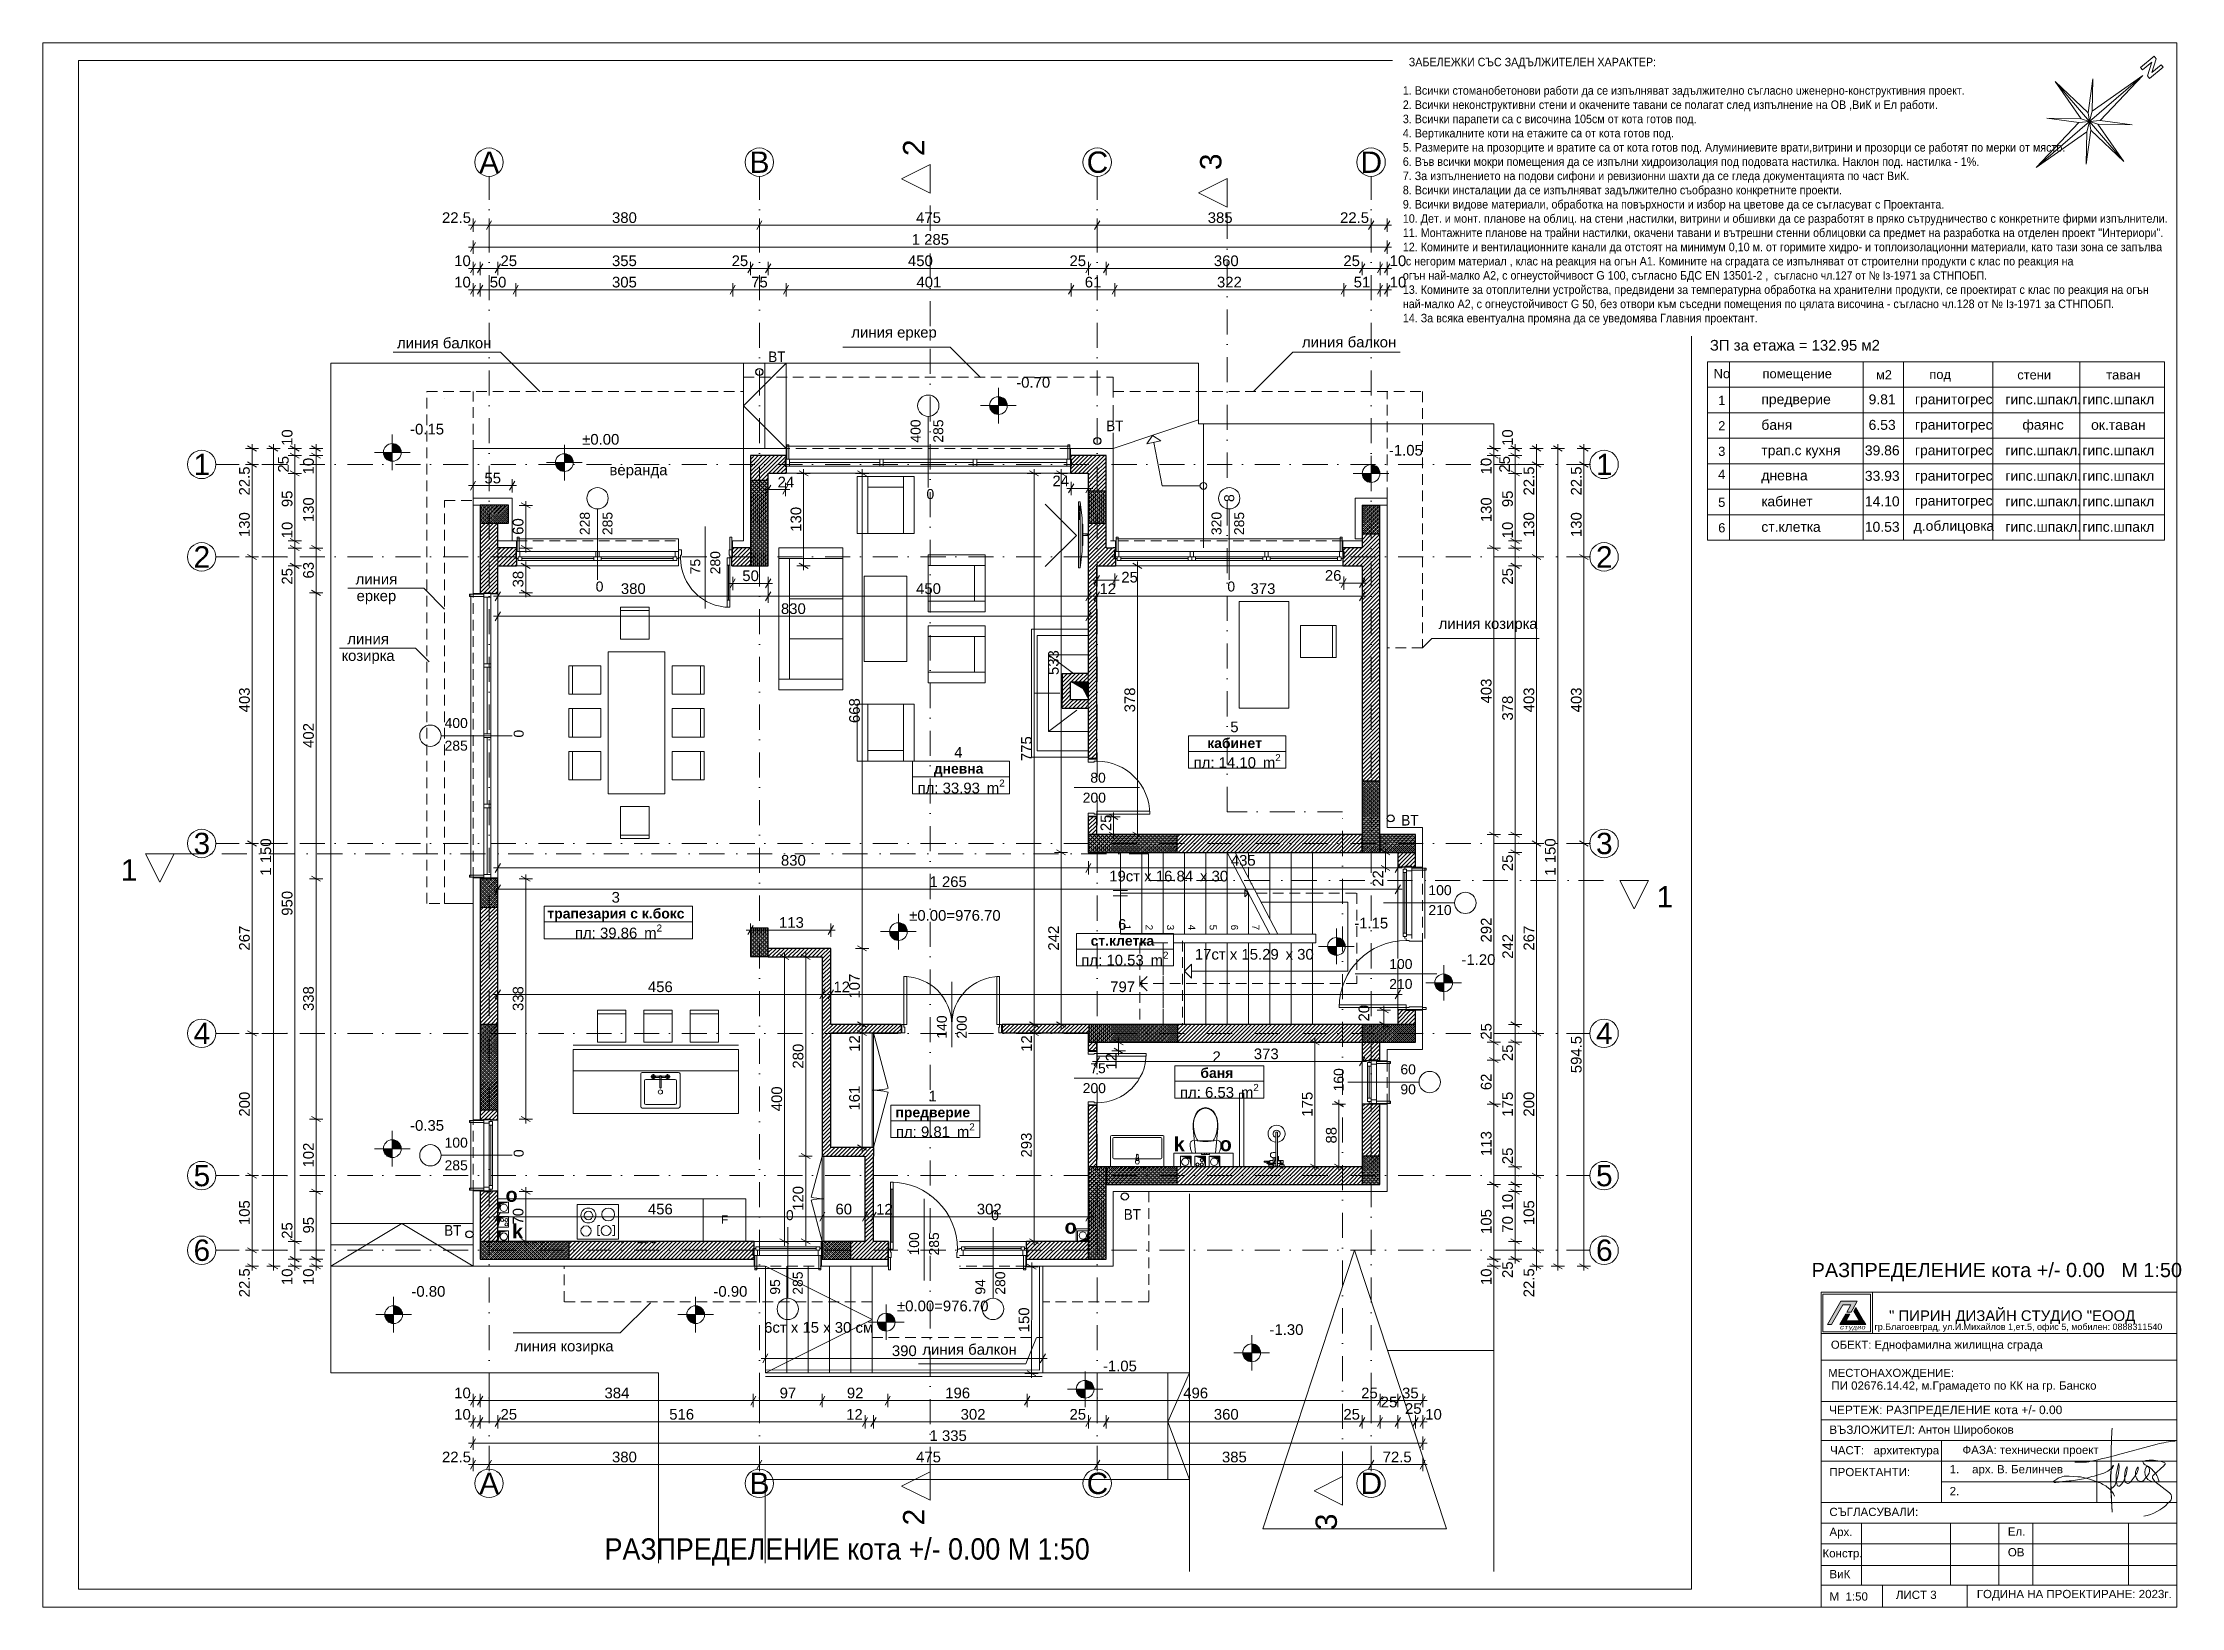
# Model space of a CAD drawing. Header units: centimetres. Extents: x -1463 to 1543, y -1556 to 644.
import ezdxf

# ---------------------------------------------------------------- set-up
doc = ezdxf.new("R2010")
doc.units = ezdxf.units.CM
doc.header["$MEASUREMENT"] = 0
for name, pattern in [('Dashed', [23.2, 15, -8.2]), ('Dot & Dashed', [67.027776, 35.277777, -17.638888, 0, -14.111111]), ('Hidden Line', [39.122222, 28.222222, -10.9]), ('LTYPE004', [24, 12, -12]), ('LTYPE007', [100, 0, -50, 0, -50])]:
    doc.linetypes.add(name, pattern=pattern)
for name, color, linetype in [('fill', 7, 'Continuous'), ('антетка', 7, 'Continuous'), ('греда', 7, 'Continuous'), ('колони', 7, 'Continuous'), ('котировки', 7, 'Continuous'), ('линии', 7, 'Continuous'), ('обзавеждане', 7, 'Continuous'), ('оси', 7, 'Continuous'), ('отвори', 7, 'Continuous'), ('парапет', 7, 'Continuous'), ('площи', 7, 'Continuous'), ('подпис', 7, 'Continuous'), ('размери', 7, 'Continuous'), ('разрези', 7, 'Continuous'), ('стени', 7, 'Continuous'), ('стълби', 7, 'Continuous'), ('таблица', 7, 'Continuous'), ('текст', 7, 'Continuous')]:
    doc.layers.add(name, color=color, linetype=linetype)
doc.styles.add('GENERATED_STYLE_1', font='arial.ttf')
doc.styles.add('GENERATED_STYLE_2', font='arial.ttf')
doc.styles.add('GENERATED_STYLE_3', font='arial.ttf')
doc.styles.add('GENERATED_STYLE_4', font='arial.ttf', dxfattribs={"width": 0.9})
doc.styles.add('GENERATED_STYLE_5', font='cour.ttf')
doc.dimstyles.new('GENERATED_STYLE__1', dxfattribs={"dimtxt": 15, "dimasz": 9.5, "dimexe": 0.18, "dimexo": 0.0625, "dimgap": 0, "dimtad": 1, "dimzin": 0, "dimdsep": 46, "dimtxsty": 'GENERATED_STYLE_1', "dimblk": 'ARROWHEAD_2', "dimblk1": 'ARROWHEAD_2', "dimblk2": 'ARROWHEAD_2', "dimcen": 0.09, "dimse1": 1, "dimse2": 1, "dimclrd": 151, "dimclre": 151, "dimclrt": 7, "dimadec": 0, "dimazin": 0, "dimtfac": 1, "dimtdec": 4, "dimtmove": 0, "dimatfit": 3, "dimfxl": 0, "dimtolj": 1, "dimtzin": 0, "dimarcsym": 0})
doc.dimstyles.new('GENERATED_STYLE__2', dxfattribs={"dimtxt": 15, "dimasz": 9.5, "dimexe": 0.18, "dimexo": 0.0625, "dimgap": 0, "dimtad": 1, "dimzin": 0, "dimdsep": 46, "dimtxsty": 'GENERATED_STYLE_1', "dimblk": 'ARROWHEAD_2', "dimblk1": 'ARROWHEAD_2', "dimblk2": 'ARROWHEAD_2', "dimcen": 0.09, "dimse1": 1, "dimse2": 1, "dimclrd": 151, "dimclre": 151, "dimclrt": 7, "dimadec": 0, "dimazin": 0, "dimtfac": 1, "dimtdec": 4, "dimtmove": 2, "dimatfit": 3, "dimfxl": 0, "dimtolj": 1, "dimtzin": 0, "dimarcsym": 0})
doc.dimstyles.new('GENERATED_STYLE__3', dxfattribs={"dimtxt": 15, "dimasz": 9.5, "dimexe": 0.18, "dimexo": 0.0625, "dimgap": 0, "dimtad": 1, "dimtih": 1, "dimtoh": 1, "dimzin": 0, "dimdsep": 46, "dimtxsty": 'GENERATED_STYLE_1', "dimblk": 'ARROWHEAD_2', "dimblk1": 'ARROWHEAD_2', "dimblk2": 'ARROWHEAD_2', "dimcen": 0.09, "dimse1": 1, "dimse2": 1, "dimclrd": 151, "dimclre": 151, "dimclrt": 7, "dimadec": 0, "dimazin": 0, "dimtfac": 1, "dimtdec": 4, "dimtmove": 0, "dimatfit": 3, "dimfxl": 0, "dimtolj": 1, "dimtzin": 0, "dimarcsym": 0})
doc.dimstyles.new('GENERATED_STYLE__4', dxfattribs={"dimtxt": 15, "dimasz": 9.5, "dimexe": 0.18, "dimexo": 0.0625, "dimgap": 0, "dimtad": 1, "dimtih": 1, "dimtoh": 1, "dimzin": 0, "dimdsep": 46, "dimtxsty": 'GENERATED_STYLE_1', "dimblk": 'ARROWHEAD_2', "dimblk1": 'ARROWHEAD_2', "dimblk2": 'ARROWHEAD_2', "dimcen": 0.09, "dimse1": 1, "dimse2": 1, "dimclrd": 151, "dimclre": 151, "dimclrt": 7, "dimadec": 0, "dimazin": 0, "dimtfac": 1, "dimtdec": 4, "dimtmove": 2, "dimatfit": 3, "dimfxl": 0, "dimtolj": 1, "dimtzin": 0, "dimarcsym": 0})
pattern_1 = [(45, (0, 0), (-2.828427, 2.828427), [])]
pattern_2 = [(45, (0, 0), (-2.828427, 2.828427), []), (45, (-1.4142, 1.4142), (-2.828427, 2.828427), [3, -1])]

msp = doc.modelspace()

# ---------------------------------------------------------------- texts
at = {"layer": 'антетка', "color": 7, "linetype": 'Continuous', "lineweight": 13, "insert": (1023.358, -1098.068), "char_height": 20, "attachment_point": 7, "style": 'GENERATED_STYLE_1'}
msp.add_mtext('\\A1;{\\pql;\\fArial|b0|i0|c204|p0;\\W1.000000;РАЗПРЕДЕЛЕНИЕ кота +/- 0.00   \\fArial|b0|i0|c204|p0;\\W1.000000;М 1:50}', dxfattribs=at)
at = {"layer": 'антетка', "color": 7, "linetype": 'Continuous', "lineweight": 5}
for s, insert, char_height, attachment_point, style in [('\\A1;{\\pqc;\\fArial|b0|i0|c204|p0;\\W1.000000;" ПИРИН ДИЗАЙН СТУДИО "ЕООД}', (1305.323, -1158.339), 15, 8, 'GENERATED_STYLE_1'), ('\\A1;{\\pqc;\\fCourier New|b0|i1|c204|p0;\\W1.000000;студио}', (1081.28, -1167.632), 6, 8, 'GENERATED_STYLE_5'), ('\\A1;{\\pqc;\\fArial|b0|i0|c204|p0;\\W1.000000;гр.Благоевград, ул.И.Михайлов 1,ет.5, офис 5\\fArial|b0|i0|c204|p0;\\W1.000000;, \\fArial|b0|i0|c204|p0;\\W1.000000;мобилен: 0888311540}', (1314.077, -1169.319), 9, 8, 'GENERATED_STYLE_1'), ('\\A1;{\\pql;\\fArial|b0|i0|c204|p0;\\W1.000000;ОБЕКТ:\\fArial|b0|i0|c204|p0;\\W1.000000; \\fArial|b0|i0|c204|p0;\\H1.014033x;\\W1.000000;Еднофамилна жилищна сград\\fArial|b0|i0|c204|p0;\\H0.986161x;\\W1.000000;а}', (1050.443, -1196.55), 11.405078, 7, 'GENERATED_STYLE_1'), ('\\A1;{\\pql;\\fArial|b0|i0|c204|p0;\\W1.000000;ЧЕРТЕЖ:\\fArial|b0|i0|c204|p0;\\W1.000000; РАЗПРЕДЕЛЕНИЕ кота +/- 0.00\\fArial|b0|i0|c204|p0;\\W1.000000; }', (1047.743, -1288.426), 12.040407, 7, 'GENERATED_STYLE_1'), ('\\A1;{\\pql;\\fArial|b0|i0|c204|p0;\\W1.000000;ВЪЗЛОЖИТЕЛ: \\fArial|b0|i0|c204|p0;\\H0.988390x;\\W1.000000;Антон Широбоков }', (1048.32, -1316.151), 11.716677, 7, 'GENERATED_STYLE_1'), ('\\A1;{\\pql;\\fArial|b0|i0|c204|p0;\\W1.000000;ЧАСТ:   архитектура}', (1049.403, -1345.049), 11.58217, 7, 'GENERATED_STYLE_1'), ('\\A1;{\\pql;\\fArial|b0|i0|c204|p0;\\W1.000000;ФАЗА: технически проект }', (1235.415, -1344.56), 11.58217, 7, 'GENERATED_STYLE_1'), ('\\A1;{\\pql;\\fArial|b0|i0|c204|p0;\\W1.000000;ПРОЕКТАНТИ:}', (1048.32, -1372.316), 11.58217, 7, 'GENERATED_STYLE_1'), ('\\A1;{\\pql;\\fArial|b0|i0|c204|p0;\\W1.000000;1.    арх. В. Белинчев}', (1217.435, -1371.72), 11.58217, 7, 'GENERATED_STYLE_1'), ('\\A1;{\\pql;\\fArial|b0|i0|c204|p0;\\W1.000000;2.}', (1217.435, -1398.925), 11.58217, 7, 'GENERATED_STYLE_1'), ('\\A1;{\\pql;\\fArial|b0|i0|c204|p0;\\W1.000000;2.}', (1217.435, -1398.925), 11.58217, 7, 'GENERATED_STYLE_1'), ('\\A1;{\\pql;\\fArial|b0|i0|c204|p0;\\W1.000000;СЪГЛАСУВАЛИ:}', (1048.32, -1428.408), 11.58217, 7, 'GENERATED_STYLE_1'), ('\\A1;{\\pql;\\fArial|b0|i0|c204|p0;\\W1.000000;Арх.}', (1048.441, -1459.849), 11.58217, 7, 'GENERATED_STYLE_1'), ('\\A1;{\\pql;\\fArial|b0|i0|c204|p0;\\W1.000000;Ел.}', (1299.253, -1455.89), 11.58217, 7, 'GENERATED_STYLE_1'), ('\\A1;{\\pql;\\fArial|b0|i0|c204|p0;\\W1.000000;Констр.}', (1038.652, -1489.911), 11.58217, 7, 'GENERATED_STYLE_1'), ('\\A1;{\\pql;\\fArial|b0|i0|c204|p0;\\W1.000000;ОВ}', (1299.253, -1485.121), 11.58217, 7, 'GENERATED_STYLE_1'), ('\\A1;{\\pql;\\fArial|b0|i0|c204|p0;\\W1.000000;ВиК}', (1048.459, -1515.679), 11.58217, 7, 'GENERATED_STYLE_1'), ('\\A1;{\\pql;\\fArial|b0|i0|c204|p0;\\W1.000000;ЛИСТ \\fArial|b0|i0|c204|p0;\\W1.000000;3}', (1141.852, -1544.95), 11.58217, 7, 'GENERATED_STYLE_1'), ('\\A1;{\\pql;\\fArial|b0|i0|c204|p0;\\W1.000000;ГОДИНА НА ПРОЕКТИРАНЕ: 202\\fArial|b0|i0|c204|p0;\\W1.000000;3\\fArial|b0|i0|c204|p0;\\W1.000000;г. }', (1255.612, -1547.032), 11.582173, 7, 'GENERATED_STYLE_1'), ('\\A1;{\\pql;\\fArial|b0|i0|c204|p0;\\W1.000000;M  1:50}', (1048.554, -1547.332), 11.58649, 7, 'GENERATED_STYLE_1')]:
    msp.add_mtext(s, dxfattribs=dict(at, insert=insert, char_height=char_height, attachment_point=attachment_point, style=style))
at = {"layer": 'антетка', "color": 7, "linetype": 'Continuous', "lineweight": 5, "insert": (1046.742, -1254.003), "char_height": 11.405078, "attachment_point": 7, "line_spacing_factor": 0.931075, "style": 'GENERATED_STYLE_1'}
msp.add_mtext('\\A1;{\\pql;\\fArial|b0|i0|c204|p0;\\W1.000000;МЕСТОНАХОЖДЕНИЕ:\\P\\pql;\\fArial|b0|i0|c204|p0;\\H1.014033x;\\W1.000000; ПИ 02676.14.42, м.Грамадето по КК на гр. Банско\\fArial|b0|i0|c204|p0;\\H0.986161x;\\W1.000000; \\fArial|b0|i0|c204|p0;\\W1.000000; }', dxfattribs=at)
at = {"layer": 'котировки', "color": 7, "lineweight": 30, "char_height": 15, "attachment_point": 7, "style": 'GENERATED_STYLE_1'}
for s, insert in [('\\A1;{\\pql;\\fArial|b0|i0|c204|p0;\\W1.000000;-0.70}', (-94.825, 158.256)), ('\\A1;{\\pql;\\fArial|b0|i0|c204|p0;\\W1.000000;-0.15}', (-946.936, 92.445)), ('\\A1;{\\pql;\\fArial|b0|i0|c204|p0;\\W1.000000;±0.00}', (-705.033, 78.148)), ('\\A1;{\\pql;\\fArial|b0|i0|c204|p0;\\W1.000000;-1.05}', (429.057, 62.753)), ('\\A1;{\\pql;\\fArial|b0|i0|c204|p0;\\W1.000000;±0.00=976.70}', (-245.32, -591.333)), ('\\A1;{\\pql;\\fArial|b0|i0|c204|p0;\\W1.000000;-1.15}', (380.339, -602.196)), ('\\A1;{\\pql;\\fArial|b0|i0|c204|p0;\\W1.000000;-1.20}', (531.112, -653.494)), ('\\A1;{\\pql;\\fArial|b0|i0|c204|p0;\\W1.000000;-0.35}', (-946.936, -886.687)), ('\\A1;{\\pql;\\fArial|b0|i0|c204|p0;\\W1.000000;-0.80}', (-945.06, -1120.049)), ('\\A1;{\\pql;\\fArial|b0|i0|c204|p0;\\W1.000000;-0.90}', (-520.494, -1120.049)), ('\\A1;{\\pql;\\fArial|b0|i0|c204|p0;\\W1.000000;±0.00=976.70}', (-262.413, -1140.516)), ('\\A1;{\\pql;\\fArial|b0|i0|c204|p0;\\W1.000000;-1.30}', (261.223, -1173.76)), ('\\A1;{\\pql;\\fArial|b0|i0|c204|p0;\\W1.000000;-1.05}', (27.056, -1224.935))]:
    msp.add_mtext(s, dxfattribs=dict(at, insert=insert))
at = {"layer": 'обзавеждане', "color": 171, "linetype": 'Continuous', "lineweight": 13, "insert": (-509.941, -1011.282), "char_height": 12, "attachment_point": 4, "style": 'GENERATED_STYLE_1'}
msp.add_mtext('\\A1;{\\pql;\\fArial|b0|i0|c204|p0;\\W1.000000;F}', dxfattribs=at)
at = {"layer": 'оси', "color": 7, "linetype": 'Continuous', "lineweight": 30, "char_height": 30, "attachment_point": 1, "style": 'GENERATED_STYLE_1'}
for s, insert in [('\\A1;{\\pql;\\pt0;\\fArial|b0|i0|c204|p0;\\W1.000000;A}', (-849.657, 490.59)), ('\\A1;{\\pql;\\pt0;\\fArial|b0|i0|c204|p0;\\W1.000000;B}', (-469.657, 490.59)), ('\\A1;{\\pql;\\pt0;\\fArial|b0|i0|c204|p0;\\W1.000000;C}', (4.246, 490.59)), ('\\A1;{\\pql;\\pt0;\\fArial|b0|i0|c204|p0;\\W1.000000;D}', (389.246, 490.59)), ('\\A1;{\\pql;\\pt0;\\fArial|b0|i0|c204|p0;\\W1.000000;1}', (-1251.297, 65.532)), ('\\A1;{\\pql;\\pt0;\\fArial|b0|i0|c204|p0;\\W1.000000;1}', (720.256, 65.532)), ('\\A1;{\\pql;\\pt0;\\fArial|b0|i0|c204|p0;\\W1.000000;2}', (-1251.297, -64.468)), ('\\A1;{\\pql;\\pt0;\\fArial|b0|i0|c204|p0;\\W1.000000;2}', (720.256, -64.468)), ('\\A1;{\\pql;\\pt0;\\fArial|b0|i0|c204|p0;\\W1.000000;3}', (-1251.297, -467.468)), ('\\A1;{\\pql;\\pt0;\\fArial|b0|i0|c204|p0;\\W1.000000;3}', (720.256, -467.468)), ('\\A1;{\\pql;\\pt0;\\fArial|b0|i0|c204|p0;\\W1.000000;4}', (-1251.297, -734.468)), ('\\A1;{\\pql;\\pt0;\\fArial|b0|i0|c204|p0;\\W1.000000;4}', (720.256, -734.468)), ('\\A1;{\\pql;\\pt0;\\fArial|b0|i0|c204|p0;\\W1.000000;5}', (-1251.297, -934.466)), ('\\A1;{\\pql;\\pt0;\\fArial|b0|i0|c204|p0;\\W1.000000;5}', (720.256, -934.466)), ('\\A1;{\\pql;\\pt0;\\fArial|b0|i0|c204|p0;\\W1.000000;6}', (-1251.297, -1039.468)), ('\\A1;{\\pql;\\pt0;\\fArial|b0|i0|c204|p0;\\W1.000000;6}', (720.256, -1039.468)), ('\\A1;{\\pql;\\pt0;\\fArial|b0|i0|c204|p0;\\W1.000000;A}', (-849.657, -1367.312)), ('\\A1;{\\pql;\\pt0;\\fArial|b0|i0|c204|p0;\\W1.000000;B}', (-469.657, -1367.312)), ('\\A1;{\\pql;\\pt0;\\fArial|b0|i0|c204|p0;\\W1.000000;C}', (4.246, -1367.312)), ('\\A1;{\\pql;\\pt0;\\fArial|b0|i0|c204|p0;\\W1.000000;D}', (389.246, -1367.312))]:
    msp.add_mtext(s, dxfattribs=dict(at, insert=insert))
at = {"layer": 'отвори', "color": 161, "linetype": 'Continuous', "lineweight": 13, "char_height": 20, "attachment_point": 7, "style": 'GENERATED_STYLE_2'}
for insert in [(126.605, -915.282), (-803.547, -1037.884)]:
    msp.add_mtext('\\A1;{\\pql;\\fArial|b1|i0|c204|p0;\\W1.000000;k}', dxfattribs=dict(at, insert=insert))
at = {"layer": 'отвори', "color": 161, "linetype": 'Continuous', "lineweight": 13, "char_height": 20, "width": 16, "attachment_point": 7, "style": 'GENERATED_STYLE_2'}
for insert in [(191.209, -915.43), (-812.792, -986.65), (-26.863, -1031.492)]:
    msp.add_mtext('\\A1;{\\pql;\\fArial|b1|i0|c204|p0;\\W1.000000;o}', dxfattribs=dict(at, insert=insert))
at = {"layer": 'площи', "color": 161, "linetype": 'Continuous', "lineweight": 13, "attachment_point": 2}
for s, insert, char_height, style in [('\\A1;{\\pqc;\\pt0,50;\\fArial|b0|i0|c204|p0;\\W1.000000;5\\fArial|b0|i0|c204|p0;\\W1.000000;\\A1{\\H.66x;\\S^  ;}\\fArial|b0|i0|c204|p0;\\W1.000000;\\fArial|b0|i0|c204|p0;\\W1.000000;\\A1{\\H.66x;\\S^  ;}}', (215.805, -311.01), 15, 'GENERATED_STYLE_1'), ('\\A1;{\\pqc;\\pt0,50;\\fArial|b0|i0|c204|p0;\\W1.000000;4\\fArial|b0|i0|c204|p0;\\W1.000000;\\A1{\\H.66x;\\S^  ;}\\fArial|b0|i0|c204|p0;\\W1.000000;\\fArial|b0|i0|c204|p0;\\W1.000000;\\A1{\\H.66x;\\S^  ;}}', (-172.269, -346.79), 15, 'GENERATED_STYLE_1'), ('\\A1;{\\pqc;\\pt0,50;\\fArial|b0|i0|c204|p0;\\W1.000000;пл: 14.10\\fArial|b0|i0|c204|p0;\\W1.000000;\\A1{\\H.66x;\\S^  ;}\\fArial|b0|i0|c204|p0;\\W1.000000; m\\fArial|b0|i0|c204|p0;\\W1.000000;\\A1{\\H.66x;\\S2^  ;}}', (215.805, -356.796), 15, 'GENERATED_STYLE_1'), ('\\A1;{\\pqc;\\pt0,50;\\fArial|b1|i0|c204|p0;\\W1.000000;кабинет\\fArial|b1|i0|c204|p0;\\W1.000000;\\A1{\\H.66x;\\S^  ;}\\fArial|b1|i0|c204|p0;\\W1.000000;\\fArial|b1|i0|c204|p0;\\W1.000000;\\A1{\\H.66x;\\S^  ;}}', (215.805, -334.29), 14, 'GENERATED_STYLE_2'), ('\\A1;{\\pqc;\\pt0,50;\\fArial|b1|i0|c204|p0;\\W1.000000;дневна\\fArial|b1|i0|c204|p0;\\W1.000000;\\A1{\\H.66x;\\S^  ;}\\fArial|b1|i0|c204|p0;\\W1.000000;\\fArial|b1|i0|c204|p0;\\W1.000000;\\A1{\\H.66x;\\S^  ;}}', (-172.269, -370.133), 14, 'GENERATED_STYLE_2'), ('\\A1;{\\pqc;\\pt0,50;\\fArial|b0|i0|c204|p0;\\W1.000000;пл: 33.93\\fArial|b0|i0|c204|p0;\\W1.000000;\\A1{\\H.66x;\\S^  ;}\\fArial|b0|i0|c204|p0;\\W1.000000; m\\fArial|b0|i0|c204|p0;\\W1.000000;\\A1{\\H.66x;\\S2^  ;}}', (-172.269, -392.576), 15, 'GENERATED_STYLE_1'), ('\\A1;{\\pqc;\\pt0,50;\\fArial|b0|i0|c204|p0;\\W1.000000;3\\fArial|b0|i0|c204|p0;\\W1.000000;\\A1{\\H.66x;\\S^  ;}\\fArial|b0|i0|c204|p0;\\W1.000000;\\fArial|b0|i0|c204|p0;\\W1.000000;\\A1{\\H.66x;\\S^  ;}}', (-653.952, -550.657), 15, 'GENERATED_STYLE_1'), ('\\A1;{\\pqc;\\pt0,50;\\fArial|b1|i0|c204|p0;\\W1.000000;трапезария с к.бокс\\fArial|b1|i0|c204|p0;\\W1.000000;\\A1{\\H.66x;\\S^  ;}\\fArial|b1|i0|c204|p0;\\W1.000000;\\fArial|b1|i0|c204|p0;\\W1.000000;\\A1{\\H.66x;\\S^  ;}}', (-653.952, -573.937), 14, 'GENERATED_STYLE_2'), ('\\A1;{\\pqc;\\pt0,50;\\fArial|b0|i0|c204|p0;\\W1.000000;пл: 39.86\\fArial|b0|i0|c204|p0;\\W1.000000;\\A1{\\H.66x;\\S^  ;}\\fArial|b0|i0|c204|p0;\\W1.000000; m\\fArial|b0|i0|c204|p0;\\W1.000000;\\A1{\\H.66x;\\S2^  ;}}', (-653.952, -596.442), 15, 'GENERATED_STYLE_1'), ('\\A1;{\\pqc;\\pt0,50;\\fArial|b0|i0|c204|p0;\\W1.000000;6\\fArial|b0|i0|c204|p0;\\W1.000000;\\A1{\\H.66x;\\S^  ;}\\fArial|b0|i0|c204|p0;\\W1.000000;\\fArial|b0|i0|c204|p0;\\W1.000000;\\A1{\\H.66x;\\S^  ;}}', (58.035, -588.872), 15, 'GENERATED_STYLE_1'), ('\\A1;{\\pqc;\\pt0,50;\\fArial|b1|i0|c204|p0;\\W1.000000;ст.клетка\\fArial|b1|i0|c204|p0;\\W1.000000;\\A1{\\H.66x;\\S^  ;}\\fArial|b1|i0|c204|p0;\\W1.000000;\\fArial|b1|i0|c204|p0;\\W1.000000;\\A1{\\H.66x;\\S^  ;}}', (58.035, -612.215), 14, 'GENERATED_STYLE_2'), ('\\A1;{\\pqc;\\pt0,50;\\fArial|b0|i0|c204|p0;\\W1.000000;пл: 10.53\\fArial|b0|i0|c204|p0;\\W1.000000;\\A1{\\H.66x;\\S^  ;}\\fArial|b0|i0|c204|p0;\\W1.000000; m\\fArial|b0|i0|c204|p0;\\W1.000000;\\A1{\\H.66x;\\S2^  ;}}', (58.035, -634.658), 15, 'GENERATED_STYLE_1'), ('\\A1;{\\pqc;\\pt0,50;\\fArial|b0|i0|c204|p0;\\W1.000000;2\\fArial|b0|i0|c204|p0;\\W1.000000;\\A1{\\H.66x;\\S^  ;}\\fArial|b0|i0|c204|p0;\\W1.000000;\\fArial|b0|i0|c204|p0;\\W1.000000;\\A1{\\H.66x;\\S^  ;}}', (190.798, -774.802), 15, 'GENERATED_STYLE_1'), ('\\A1;{\\pqc;\\pt0,50;\\fArial|b1|i0|c204|p0;\\W1.000000;баня\\fArial|b1|i0|c204|p0;\\W1.000000;\\A1{\\H.66x;\\S^  ;}\\fArial|b1|i0|c204|p0;\\W1.000000;\\fArial|b1|i0|c204|p0;\\W1.000000;\\A1{\\H.66x;\\S^  ;}}', (190.798, -798.083), 14, 'GENERATED_STYLE_2'), ('\\A1;{\\pqc;\\pt0,50;\\fArial|b0|i0|c204|p0;\\W1.000000;1\\fArial|b0|i0|c204|p0;\\W1.000000;\\A1{\\H.66x;\\S^  ;}\\fArial|b0|i0|c204|p0;\\W1.000000;\\fArial|b0|i0|c204|p0;\\W1.000000;\\A1{\\H.66x;\\S^  ;}}', (-208.523, -830.236), 15, 'GENERATED_STYLE_1'), ('\\A1;{\\pqc;\\pt0,50;\\fArial|b0|i0|c204|p0;\\W1.000000;пл: 6.53\\fArial|b0|i0|c204|p0;\\W1.000000;\\A1{\\H.66x;\\S^  ;}\\fArial|b0|i0|c204|p0;\\W1.000000; m\\fArial|b0|i0|c204|p0;\\W1.000000;\\A1{\\H.66x;\\S2^  ;}}', (190.798, -820.588), 15, 'GENERATED_STYLE_1'), ('\\A1;{\\pqc;\\pt0,50;\\fArial|b1|i0|c204|p0;\\W1.000000;предверие\\fArial|b1|i0|c204|p0;\\W1.000000;\\A1{\\H.66x;\\S^  ;}\\fArial|b1|i0|c204|p0;\\W1.000000;\\fArial|b1|i0|c204|p0;\\W1.000000;\\A1{\\H.66x;\\S^  ;}}', (-208.523, -853.579), 14, 'GENERATED_STYLE_2'), ('\\A1;{\\pqc;\\pt0,50;\\fArial|b0|i0|c204|p0;\\W1.000000;пл: 9.81\\fArial|b0|i0|c204|p0;\\W1.000000;\\A1{\\H.66x;\\S^  ;}\\fArial|b0|i0|c204|p0;\\W1.000000; m\\fArial|b0|i0|c204|p0;\\W1.000000;\\A1{\\H.66x;\\S2^  ;}}', (-208.523, -876.022), 15, 'GENERATED_STYLE_1')]:
    msp.add_mtext(s, dxfattribs=dict(at, insert=insert, char_height=char_height, style=style))
at = {"layer": 'разрези', "color": 5, "lineweight": 13, "char_height": 30, "rotation": 90, "style": 'GENERATED_STYLE_1'}
for s, insert, attachment_point in [('\\A1;{\\pql;\\pt0;\\fArial|b0|i0|c204|p0;\\W1.000000;2}', (-223.943, 484.209), 7), ('\\A1;{\\pql;\\pt0;\\fArial|b0|i0|c204|p0;\\W1.000000;3}', (194.041, 464.394), 7), ('\\A1;{\\pqr;\\pt0;\\fArial|b0|i0|c204|p0;\\W1.000000;2}', (-223.943, -1418.114), 9), ('\\A1;{\\pqr;\\pt0;\\fArial|b0|i0|c204|p0;\\W1.000000;3}', (356.416, -1424.791), 9)]:
    msp.add_mtext(s, dxfattribs=dict(at, insert=insert, attachment_point=attachment_point))
at = {"layer": 'разрези', "color": 5, "lineweight": 13, "char_height": 30, "style": 'GENERATED_STYLE_1'}
for s, insert, attachment_point in [('\\A1;{\\pql;\\pt0;\\fArial|b0|i0|c204|p0;\\W1.000000;1}', (-1353.693, -534.889), 7), ('\\A1;{\\pqr;\\pt0;\\fArial|b0|i0|c204|p0;\\W1.000000;1}', (828.741, -572.469), 9)]:
    msp.add_mtext(s, dxfattribs=dict(at, insert=insert, attachment_point=attachment_point))
at = {"layer": 'стени', "color": 161, "linetype": 'Continuous', "lineweight": 13, "char_height": 14, "attachment_point": 7, "rotation": 90, "style": 'GENERATED_STYLE_1'}
for s, insert in [('\\A1;{\\pql;\\pt0;\\fArial|b0|i0|c204|p0;\\W1.000000;400\\fArial|b0|i0|c204|p0;\\W1.000000;\\A1{\\H.66x;\\S^  ;}\\fArial|b0|i0|c204|p0;\\W1.000000;\\fArial|b0|i0|c204|p0;\\W1.000000;}', (-225.208, 81.16)), ('\\A1;{\\pql;\\fArial|b0|i0|c204|p0;\\W1.000000;28\\fArial|b0|i0|c204|p0;\\W1.000000;5}', (-197.209, 81.16)), ('\\A1;{\\pql;\\pt0;\\fArial|b0|i0|c204|p0;\\W1.000000;8\\fArial|b0|i0|c204|p0;\\W1.000000;\\fArial|b0|i0|c204|p0;\\W1.000000;\\fArial|b0|i0|c204|p0;\\W1.000000;}', (211.792, -2.28)), ('\\A1;{\\pql;\\pt0;\\fArial|b0|i0|c204|p0;\\W1.000000;228\\fArial|b0|i0|c204|p0;\\W1.000000;\\A1{\\H.66x;\\S^  ;}\\fArial|b0|i0|c204|p0;\\W1.000000;\\fArial|b0|i0|c204|p0;\\W1.000000;}', (-690.208, -48.84)), ('\\A1;{\\pql;\\fArial|b0|i0|c204|p0;\\W1.000000;28\\fArial|b0|i0|c204|p0;\\W1.000000;5}', (-662.209, -48.84)), ('\\A1;{\\pql;\\pt0;\\fArial|b0|i0|c204|p0;\\W1.000000;320\\fArial|b0|i0|c204|p0;\\W1.000000;\\A1{\\H.66x;\\S^  ;}\\fArial|b0|i0|c204|p0;\\W1.000000;\\fArial|b0|i0|c204|p0;\\W1.000000;}', (197.801, -48.84)), ('\\A1;{\\pql;\\fArial|b0|i0|c204|p0;\\W1.000000;28\\fArial|b0|i0|c204|p0;\\W1.000000;5}', (225.791, -48.84)), ('\\A1;{\\pql;\\pt0;\\fArial|b0|i0|c204|p0;\\W1.000000; 0\\fArial|b0|i0|c204|p0;\\W1.000000;\\A1{\\H.66x;\\S^  ;}\\fArial|b0|i0|c204|p0;\\W1.000000;\\fArial|b0|i0|c204|p0;\\W1.000000;}', (-783.208, -338.968)), ('\\A1;{\\pql;\\fArial|b0|i0|c204|p0;\\W1.000000; 1\\fArial|b0|i0|c204|p0;\\W1.000000;6\\fArial|b0|i0|c204|p0;\\W1.000000;0}', (365.791, -836.594)), ('\\A1;{\\pql;\\pt0;\\fArial|b0|i0|c204|p0;\\W1.000000; 0\\fArial|b0|i0|c204|p0;\\W1.000000;\\A1{\\H.66x;\\S^  ;}\\fArial|b0|i0|c204|p0;\\W1.000000;\\fArial|b0|i0|c204|p0;\\W1.000000;}', (-783.208, -928.968)), ('\\A1;{\\pql;\\pt0;\\fArial|b0|i0|c204|p0;\\W1.000000;95\\fArial|b0|i0|c204|p0;\\W1.000000;\\A1{\\H.66x;\\S^  ;}\\fArial|b0|i0|c204|p0;\\W1.000000;\\fArial|b0|i0|c204|p0;\\W1.000000;}', (-422.708, -1116.968)), ('\\A1;{\\pql;\\fArial|b0|i0|c204|p0;\\W1.000000;28\\fArial|b0|i0|c204|p0;\\W1.000000;5}', (-394.708, -1116.968)), ('\\A1;{\\pql;\\pt0;\\fArial|b0|i0|c204|p0;\\W1.000000;94\\fArial|b0|i0|c204|p0;\\W1.000000;\\A1{\\H.66x;\\S^  ;}\\fArial|b0|i0|c204|p0;\\W1.000000;\\fArial|b0|i0|c204|p0;\\W1.000000;}', (-134.208, -1116.968)), ('\\A1;{\\pql;\\pt0;\\fArial|b0|i0|c204|p0;\\W1.000000;280\\fArial|b0|i0|c204|p0;\\W1.000000;\\A1{\\H.66x;\\S^  ;}\\fArial|b0|i0|c204|p0;\\W1.000000;\\fArial|b0|i0|c204|p0;\\W1.000000;}', (-106.208, -1116.968))]:
    msp.add_mtext(s, dxfattribs=dict(at, insert=insert))
at = {"layer": 'стени', "color": 161, "linetype": 'Continuous', "lineweight": 13, "char_height": 14, "attachment_point": 7, "style": 'GENERATED_STYLE_1'}
for s, insert in [('\\A1;{\\pql;\\pt0;\\fArial|b0|i0|c204|p0;\\W1.000000; 0\\fArial|b0|i0|c204|p0;\\W1.000000;\\A1{\\H.66x;\\S^  ;}\\fArial|b0|i0|c204|p0;\\W1.000000;\\fArial|b0|i0|c204|p0;\\W1.000000;}', (-226.443, -2.203)), ('\\A1;{\\pql;\\pt0;\\fArial|b0|i0|c204|p0;\\W1.000000; 0\\fArial|b0|i0|c204|p0;\\W1.000000;\\A1{\\H.66x;\\S^  ;}\\fArial|b0|i0|c204|p0;\\W1.000000;\\fArial|b0|i0|c204|p0;\\W1.000000;}', (-691.443, -132.203)), ('\\A1;{\\pql;\\pt0;\\fArial|b0|i0|c204|p0;\\W1.000000; 0\\fArial|b0|i0|c204|p0;\\W1.000000;\\A1{\\H.66x;\\S^  ;}\\fArial|b0|i0|c204|p0;\\W1.000000;\\fArial|b0|i0|c204|p0;\\W1.000000;}', (196.557, -132.203)), ('\\A1;{\\pql;\\pt0;\\fArial|b0|i0|c204|p0;\\W1.000000;400\\fArial|b0|i0|c204|p0;\\W1.000000;\\A1{\\H.66x;\\S^  ;}\\fArial|b0|i0|c204|p0;\\W1.000000;\\fArial|b0|i0|c204|p0;\\W1.000000;}', (-898.443, -324.203)), ('\\A1;{\\pql;\\fArial|b0|i0|c204|p0;\\W1.000000;28\\fArial|b0|i0|c204|p0;\\W1.000000;5}', (-898.443, -352.203)), ('\\A1;{\\pql;\\pt0;\\fArial|b0|i0|c204|p0;\\W1.000000;100\\fArial|b0|i0|c204|p0;\\W1.000000;\\A1{\\H.66x;\\S^  ;}\\fArial|b0|i0|c204|p0;\\W1.000000;\\fArial|b0|i0|c204|p0;\\W1.000000;}', (484.685, -559.203)), ('\\A1;{\\pql;\\pt0;\\fArial|b0|i0|c204|p0;\\W1.000000;210\\fArial|b0|i0|c204|p0;\\W1.000000;\\A1{\\H.66x;\\S^  ;}\\fArial|b0|i0|c204|p0;\\W1.000000;\\fArial|b0|i0|c204|p0;\\W1.000000;}', (484.685, -587.203)), ('\\A1;{\\pql;\\pt0;\\fArial|b0|i0|c204|p0;\\W1.000000;60\\fArial|b0|i0|c204|p0;\\W1.000000;\\A1{\\H.66x;\\S^  ;}\\fArial|b0|i0|c204|p0;\\W1.000000;\\fArial|b0|i0|c204|p0;\\W1.000000;}', (445.309, -811.204)), ('\\A1;{\\pql;\\pt0;\\fArial|b0|i0|c204|p0;\\W1.000000;90\\fArial|b0|i0|c204|p0;\\W1.000000;\\A1{\\H.66x;\\S^  ;}\\fArial|b0|i0|c204|p0;\\W1.000000;\\fArial|b0|i0|c204|p0;\\W1.000000;}', (445.309, -839.204)), ('\\A1;{\\pql;\\pt0;\\fArial|b0|i0|c204|p0;\\W1.000000;100\\fArial|b0|i0|c204|p0;\\W1.000000;\\A1{\\H.66x;\\S^  ;}\\fArial|b0|i0|c204|p0;\\W1.000000;\\fArial|b0|i0|c204|p0;\\W1.000000;}', (-898.443, -914.203)), ('\\A1;{\\pql;\\fArial|b0|i0|c204|p0;\\W1.000000;28\\fArial|b0|i0|c204|p0;\\W1.000000;5}', (-898.443, -942.203)), ('\\A1;{\\pql;\\pt0;\\fArial|b0|i0|c204|p0;\\W1.000000; 0\\fArial|b0|i0|c204|p0;\\W1.000000;\\A1{\\H.66x;\\S^  ;}\\fArial|b0|i0|c204|p0;\\W1.000000;\\fArial|b0|i0|c204|p0;\\W1.000000;}', (-423.943, -1016.203)), ('\\A1;{\\pql;\\pt0;\\fArial|b0|i0|c204|p0;\\W1.000000; 0\\fArial|b0|i0|c204|p0;\\W1.000000;\\A1{\\H.66x;\\S^  ;}\\fArial|b0|i0|c204|p0;\\W1.000000;\\fArial|b0|i0|c204|p0;\\W1.000000;}', (-135.443, -1016.203))]:
    msp.add_mtext(s, dxfattribs=dict(at, insert=insert))
at = {"layer": 'стени', "color": 5, "linetype": 'Continuous', "lineweight": 13, "char_height": 14, "attachment_point": 7, "rotation": 90, "style": 'GENERATED_STYLE_1'}
for s, insert in [('\\A1;{\\pql;\\pt10;\\fArial|b0|i0|c204|p0;\\W1.000000;75}', (-538.708, -103.968)), ('\\A1;{\\pql;\\pt10;\\fArial|b0|i0|c204|p0;\\W1.000000;280}', (-510.708, -103.968)), ('\\A1;{\\pql;\\pt10;\\fArial|b0|i0|c204|p0;\\W1.000000;140}', (-192.208, -756.84)), ('\\A1;{\\pql;\\pt10;\\fArial|b0|i0|c204|p0;\\W1.000000;200}', (-164.208, -756.84)), ('\\A1;{\\pql;\\pt10;\\fArial|b0|i0|c204|p0;\\W1.000000;100}', (-231.208, -1061.84)), ('\\A1;{\\pql;\\pt10;\\fArial|b0|i0|c204|p0;\\W1.000000;28\\fArial|b0|i0|c204|p0;\\W1.000000;5}', (-203.208, -1061.84))]:
    msp.add_mtext(s, dxfattribs=dict(at, insert=insert))
at = {"layer": 'стени', "color": 5, "linetype": 'Continuous', "lineweight": 13, "char_height": 14, "attachment_point": 7, "style": 'GENERATED_STYLE_1'}
for s, insert in [('\\A1;{\\pql;\\pt10;\\fArial|b0|i0|c204|p0;\\W1.000000;80}', (9.309, -397.203)), ('\\A1;{\\pql;\\pt10;\\fArial|b0|i0|c204|p0;\\W1.000000;200}', (-1.315, -425.203)), ('\\A1;{\\pql;\\pt10;\\fArial|b0|i0|c204|p0;\\W1.000000;100}', (429.557, -659.203)), ('\\A1;{\\pql;\\pt10;\\fArial|b0|i0|c204|p0;\\W1.000000;210}', (429.557, -687.203)), ('\\A1;{\\pql;\\pt10;\\fArial|b0|i0|c204|p0;\\W1.000000;75}', (9.309, -805.703)), ('\\A1;{\\pql;\\pt10;\\fArial|b0|i0|c204|p0;\\W1.000000;200}', (-1.315, -833.703))]:
    msp.add_mtext(s, dxfattribs=dict(at, insert=insert))
at = {"layer": 'стълби', "color": 7, "linetype": 'Continuous', "lineweight": 13, "char_height": 15, "attachment_point": 8, "style": 'GENERATED_STYLE_3'}
for s, insert in [('\\A1;{\\pqc;\\fArial|b0|i0|c204|p0;\\W1.000000;линия \\fArial|b0|i0|c204|p0;\\W1.000000;еркер}', (-266.559, 224.373)), ('\\A1;{\\pqc;\\fArial|b0|i0|c204|p0;\\W1.000000;линия балкон}', (-898.933, 213.631)), ('\\A1;{\\pqc;\\fArial|b0|i0|c204|p0;\\W1.000000;линия балкон}', (373.049, 214.929)), ('\\A1;{\\pqc;\\fArial|b0|i0|c204|p0;\\W1.000000;веранда}', (-625.865, 30.799)), ('\\A1;{\\pqc;\\fArial|b0|i0|c204|p0;\\W1.000000;линия \\fArial|b0|i0|c204|p0;\\W1.000000;козирка}', (568.52, -185.307)), ('\\A1;{\\pqc;\\fArial|b0|i0|c204|p0;\\W1.000000;линия \\fArial|b0|i0|c204|p0;\\W1.000000;козирка}', (-730.33, -1201.205)), ('\\A1;{\\pqc;\\fArial|b0|i0|c204|p0;\\W1.000000;линия \\fArial|b0|i0|c204|p0;\\W1.000000;балкон}', (-160.396, -1201.578))]:
    msp.add_mtext(s, dxfattribs=dict(at, insert=insert))
at = {"layer": 'стълби', "color": 7, "linetype": 'Continuous', "lineweight": 13, "char_height": 15, "attachment_point": 8, "line_spacing_factor": 0.940344, "style": 'GENERATED_STYLE_3'}
for s, insert in [('\\A1;{\\pqc;\\fArial|b0|i0|c204|p0;\\W1.000000;линия \\P\\pqc;\\fArial|b0|i0|c204|p0;\\W1.000000;еркер}', (-994.309, -146.158)), ('\\A1;{\\pqc;\\fArial|b0|i0|c204|p0;\\W1.000000;линия \\P\\pqc;\\fArial|b0|i0|c204|p0;\\W1.000000;козирка}', (-1005.996, -230.287))]:
    msp.add_mtext(s, dxfattribs=dict(at, insert=insert))
at = {"layer": 'стълби', "color": 161, "linetype": 'Continuous', "lineweight": 13, "char_height": 15, "style": 'GENERATED_STYLE_1'}
for s, insert, attachment_point in [('\\A1;{\\pqc;\\pt0,710;\\fArial|b0|i0|c204|p0;\\W1.000000;19ст x \\fArial|b0|i0|c204|p0;\\W1.000000;16.84\\fArial|b0|i0|c204|p0;\\W1.000000;\\A1{\\H.66x;\\S^  ;}\\fArial|b0|i0|c204|p0;\\W1.000000;\\fArial|b0|i0|c204|p0;\\W1.000000; x \\fArial|b0|i0|c204|p0;\\W1.000000;30\\fArial|b0|i0|c204|p0;\\W1.000000;\\A1{\\H.66x;\\S^  ;}\\fArial|b0|i0|c204|p0;\\W1.000000;\\fArial|b0|i0|c204|p0;\\W1.000000;\\fArial|b0|i0|c204|p0;\\W1.000000;\\fArial|b0|i0|c204|p0;\\W1.000000;\\A1{\\H.66x;\\S^  ;}\\fArial|b0|i0|c204|p0;\\W1.000000;}', (123.356, -540.221), 8), ('\\A1;{\\pqc;\\pt0,710;\\fArial|b0|i0|c204|p0;\\W1.000000;\\fArial|b0|i0|c204|p0;\\W1.000000;\\fArial|b0|i0|c204|p0;\\W1.000000;\\A1{\\H.66x;\\S^  ;}\\fArial|b0|i0|c204|p0;\\W1.000000;\\fArial|b0|i0|c204|p0;\\W1.000000;\\fArial|b0|i0|c204|p0;\\W1.000000;\\fArial|b0|i0|c204|p0;\\W1.000000;\\A1{\\H.66x;\\S^  ;}\\fArial|b0|i0|c204|p0;\\W1.000000;\\fArial|b0|i0|c204|p0;\\W1.000000;\\fArial|b0|i0|c204|p0;\\W1.000000;\\fArial|b0|i0|c204|p0;\\W1.000000;\\A1{\\H.66x;\\S^  ;}\\fArial|b0|i0|c204|p0;\\W1.000000;}', (186.557, -552.468), 2)]:
    msp.add_mtext(s, dxfattribs=dict(at, insert=insert, attachment_point=attachment_point))
at = {"layer": 'стълби', "color": 161, "linetype": 'Continuous', "lineweight": 13, "char_height": 10, "attachment_point": 4, "rotation": 270, "style": 'GENERATED_STYLE_1'}
for s, insert in [('\\A1;{\\pql;\\fArial|b0|i0|c204|p0;\\W1.000000;1}', (61.129, -596.63)), ('\\A1;{\\pql;\\fArial|b0|i0|c204|p0;\\W1.000000;2}', (92.129, -596.63)), ('\\A1;{\\pql;\\fArial|b0|i0|c204|p0;\\W1.000000;3}', (122.042, -596.63)), ('\\A1;{\\pql;\\fArial|b0|i0|c204|p0;\\W1.000000;4}', (152.129, -596.63)), ('\\A1;{\\pql;\\fArial|b0|i0|c204|p0;\\W1.000000;5}', (182.045, -596.63)), ('\\A1;{\\pql;\\fArial|b0|i0|c204|p0;\\W1.000000;6}', (212.045, -596.63)), ('\\A1;{\\pql;\\fArial|b0|i0|c204|p0;\\W1.000000;7}', (242.129, -596.63))]:
    msp.add_mtext(s, dxfattribs=dict(at, insert=insert))
at = {"layer": 'стълби', "color": 102, "linetype": 'Continuous', "lineweight": 15, "char_height": 15, "attachment_point": 8, "style": 'GENERATED_STYLE_1'}
for s, insert in [('\\A1;{\\pqc;\\pt0,710;\\fArial|b0|i0|c204|p0;\\W1.000000;17ст x \\fArial|b0|i0|c204|p0;\\W1.000000;15.29\\fArial|b0|i0|c204|p0;\\W1.000000;\\A1{\\H.66x;\\S^  ;}\\fArial|b0|i0|c204|p0;\\W1.000000;\\fArial|b0|i0|c204|p0;\\W1.000000; x \\fArial|b0|i0|c204|p0;\\W1.000000;30\\fArial|b0|i0|c204|p0;\\W1.000000;\\A1{\\H.66x;\\S^  ;}\\fArial|b0|i0|c204|p0;\\W1.000000;\\fArial|b0|i0|c204|p0;\\W1.000000;\\fArial|b0|i0|c204|p0;\\W1.000000;\\fArial|b0|i0|c204|p0;\\W1.000000;\\A1{\\H.66x;\\S^  ;}\\fArial|b0|i0|c204|p0;\\W1.000000;}', (243.735, -650.176)), ('\\A1;{\\pqc;\\pt710;\\fArial|b0|i0|c204|p0;\\W1.000000;6ст x 15 x 30\\fArial|b0|i0|c204|p0;\\W1.000000; см}', (-372.529, -1170.708))]:
    msp.add_mtext(s, dxfattribs=dict(at, insert=insert))
at = {"layer": 'таблица', "color": 7, "linetype": 'Continuous', "lineweight": 13, "attachment_point": 4}
for s, insert, char_height, style in [('\\A1;{\\pql;\\fArial|b0|i0|c204|p0;\\W0.900000;  ЗАБЕЛЕЖКИ СЪС ЗАДЪЛЖИТЕЛЕН ХАРАКТЕР:\\P\\pql;\\fArial|b0|i0|c204|p0;\\W0.900000;\\P\\pql;\\fArial|b0|i0|c204|p0;\\W0.900000;1. Всички стоманобетонови работи да се изпълняват задължително съгласно uженерно-конструктивния проект.                                                \\P\\pql;\\fArial|b0|i0|c204|p0;\\W0.900000;2. Всички неконструктивни стени и окачените тавани се полагат след изпълнение на ОВ ,ВиК и Ел работи.\\P\\pql;\\fArial|b0|i0|c204|p0;\\W0.900000;3. Всички парапети са с височина 105см от кота готов под.\\P\\pql;\\fArial|b0|i0|c204|p0;\\W0.900000;4. Вертикалните коти на етажите са от кота готов под.\\P\\pql;\\fArial|b0|i0|c204|p0;\\W0.900000;5. Размерите на прозорците и вратите са от кота готов под. Алуминиевите врати,витрини и прозорци се работят по мерки от място. \\P\\pql;\\fArial|b0|i0|c204|p0;\\W0.900000;6. Във всички мокри помещения да се изпълни хидроизолация под подовата настилка. Наклон под. настилка - 1%.\\P\\pql;\\fArial|b0|i0|c204|p0;\\W0.900000;7. За изпълнението на подови сифони и ревизионни шахти да се гледа документацията по част ВиК.\\P\\pql;\\fArial|b0|i0|c204|p0;\\W0.900000;8. Всички инсталации да се изпълняват задължително съобразно конкретните проекти.\\P\\pql;\\fArial|b0|i0|c204|p0;\\W0.900000;9. Всички видове материали, обработка на повърхности и избор на цветове да се съгласуват с Проектанта.\\P\\pql;\\fArial|b0|i0|c204|p0;\\W0.900000;10. Дет. и монт. планове на облиц. на стени ,настилки, витрини и обшивки да се разработят в пряко сътрудничество с конкретните фирми изпълнители.    \\P\\pql;\\fArial|b0|i0|c204|p0;\\W0.900000;11. Монтажните планове на трайни настилки, окачени тавани и вътрешни стенни облицовки са предмет на разработка на отделен проект "Интериори".  \\P\\pql;\\fArial|b0|i0|c204|p0;\\W0.900000;12. \\fArial|b0|i0|c204|p0;\\W0.900000;Комините и вентилационните канали да отстоят на минимум 0,10 м. от горимите хидро- и топлоизолационни материали, като тази зона се запълва\\P\\pql;\\fArial|b0|i0|c204|p0;\\W0.900000; с негорим материал , клас на реакция на огън А1. Комините на сградата се изпълняват от строителни продукти с клас по реакция на\\P\\pql;\\fArial|b0|i0|c204|p0;\\W0.900000;огън най-малко А2, с огнеустойчивост G 100, съгласно БДС EN 13501-2 ,\\fArial|b0|i0|c204|p0;\\H0.964937x;\\W0.900000;  съгласно чл.127 от № Iз-1971 за СТНПОБП\\fArial|b0|i0|c204|p0;\\H1.036337x;\\W0.900000;.\\P\\pql;\\fArial|b0|i0|c204|p0;\\W0.900000;13. Комините за отоплителни устройства, предвидени за температурна обработка на хранителни продукти, се проектират с клас по реакция на огън \\P\\pql;\\fArial|b0|i0|c204|p0;\\W0.900000;най-малко А2, с огнеустойчивост G 50, без отвори към съседни помещения по цялата височина - съгласно чл.128 от № Iз-1971 за СТНПОБП.\\P\\pql;\\fArial|b0|i0|c204|p0;\\W0.900000;14. За всяка евентуална промяна да се уведомява Главния проектант.\\P\\pql;\\fArial|b0|i0|c204|p0;\\W0.900000;}', (448.69, 434.561), 12, 'GENERATED_STYLE_4'), ('\\A1;{\\pql;\\fArial|b0|i0|c204|p0;\\W1.000000;ЗП за етажа\\fArial|b0|i0|c204|p0;\\W1.000000; = 132.95 м2}', (880.355, 218.03), 15, 'GENERATED_STYLE_1'), ('\\A1;{\\pql;\\fArial|b0|i0|c204|p0;\\W1.000000;No}', (885.628, 178.167), 12.96, 'GENERATED_STYLE_1'), ('\\A1;{\\pql;\\fArial|b0|i0|c204|p0;\\W1.000000;помещение}', (954.37, 176.244), 12.96, 'GENERATED_STYLE_1'), ('\\A1;{\\pql;\\fArial|b0|i0|c204|p0;\\W1.000000;м2}', (1113.813, 176.562), 12.96, 'GENERATED_STYLE_1'), ('\\A1;{\\pql;\\fArial|b0|i0|c204|p0;\\W1.000000;под}', (1188.916, 175.256), 12.96, 'GENERATED_STYLE_1'), ('\\A1;{\\pql;\\fArial|b0|i0|c204|p0;\\W1.000000;стени}', (1312.478, 176.458), 12.96, 'GENERATED_STYLE_1'), ('\\A1;{\\pql;\\fArial|b0|i0|c204|p0;\\W1.000000;таван}', (1437.541, 176.458), 12.96, 'GENERATED_STYLE_1'), ('\\A1;{\\pql;\\fArial|b0|i0|c204|p0;\\W1.000000;1}', (892.027, 140.714), 12.96, 'GENERATED_STYLE_1'), ('\\A1;{\\pql;\\fArial|b0|i0|c204|p0;\\W1.000000;предверие}', (952.696, 140.14), 14, 'GENERATED_STYLE_1'), ('\\A1;{\\pql;\\fArial|b0|i0|c204|p0;\\W1.000000;9.81}', (1103.493, 141.931), 14, 'GENERATED_STYLE_1'), ('\\A1;{\\pql;\\fArial|b0|i0|c204|p0;\\W1.000000;гранитогрес}', (1168.637, 140.14), 14, 'GENERATED_STYLE_1'), ('\\A1;{\\pql;\\fArial|b0|i0|c204|p0;\\W1.000000;гипс.шпакл.}', (1295.733, 141.936), 14, 'GENERATED_STYLE_1'), ('\\A1;{\\pql;\\fArial|b0|i0|c204|p0;\\W1.000000;гипс.шпакл}', (1403.962, 141.936), 14, 'GENERATED_STYLE_1'), ('\\A1;{\\pql;\\fArial|b0|i0|c204|p0;\\W1.000000;2}', (892.027, 104.867), 12.96, 'GENERATED_STYLE_1'), ('\\A1;{\\pql;\\fArial|b0|i0|c204|p0;\\W1.000000;баня}', (952.696, 106.124), 14, 'GENERATED_STYLE_1'), ('\\A1;{\\pql;\\fArial|b0|i0|c204|p0;\\W1.000000;6.53}', (1103.493, 106.078), 14, 'GENERATED_STYLE_1'), ('\\A1;{\\pql;\\fArial|b0|i0|c204|p0;\\W1.000000;гранитогрес}', (1168.637, 104.292), 14, 'GENERATED_STYLE_1'), ('\\A1;{\\pql;\\fArial|b0|i0|c204|p0;\\W1.000000;фаянс}', (1319.669, 104.292), 14, 'GENERATED_STYLE_1'), ('\\A1;{\\pql;\\fArial|b0|i0|c204|p0;\\W1.000000;ок.таван}', (1416.25, 106.088), 14, 'GENERATED_STYLE_1'), ('\\A1;{\\pql;\\fArial|b0|i0|c204|p0;\\W1.000000;3}', (892.027, 68.906), 12.96, 'GENERATED_STYLE_1'), ('\\A1;{\\pql;\\fArial|b0|i0|c204|p0;\\W1.000000;трап.с кухня}', (952.696, 68.332), 14, 'GENERATED_STYLE_1'), ('\\A1;{\\pql;\\fArial|b0|i0|c204|p0;\\W1.000000;39.86}', (1098.181, 70.231), 14, 'GENERATED_STYLE_1'), ('\\A1;{\\pql;\\fArial|b0|i0|c204|p0;\\W1.000000;гранитогрес}', (1168.637, 68.445), 14, 'GENERATED_STYLE_1'), ('\\A1;{\\pql;\\fArial|b0|i0|c204|p0;\\W1.000000;гипс.шпакл.}', (1295.733, 70.24), 14, 'GENERATED_STYLE_1'), ('\\A1;{\\pql;\\fArial|b0|i0|c204|p0;\\W1.000000;гипс.шпакл}', (1403.962, 70.24), 14, 'GENERATED_STYLE_1'), ('\\A1;{\\pql;\\fArial|b0|i0|c204|p0;\\W1.000000;4}', (892.027, 36.648), 12.96, 'GENERATED_STYLE_1'), ('\\A1;{\\pql;\\fArial|b0|i0|c204|p0;\\W1.000000;дневна}', (952.696, 33.094), 14, 'GENERATED_STYLE_1'), ('\\A1;{\\pql;\\fArial|b0|i0|c204|p0;\\W1.000000;33.93}', (1098.181, 34.383), 14, 'GENERATED_STYLE_1'), ('\\A1;{\\pql;\\fArial|b0|i0|c204|p0;\\W1.000000;гранитогрес}', (1168.637, 32.597), 14, 'GENERATED_STYLE_1'), ('\\A1;{\\pql;\\fArial|b0|i0|c204|p0;\\W1.000000;гипс.шпакл.}', (1295.733, 34.392), 14, 'GENERATED_STYLE_1'), ('\\A1;{\\pql;\\fArial|b0|i0|c204|p0;\\W1.000000;гипс.шпакл}', (1403.962, 34.392), 14, 'GENERATED_STYLE_1'), ('\\A1;{\\pql;\\fArial|b0|i0|c204|p0;\\W1.000000;5}', (892.027, -2.785), 12.96, 'GENERATED_STYLE_1'), ('\\A1;{\\pql;\\fArial|b0|i0|c204|p0;\\W1.000000;кабинет}', (952.696, -1.419), 14, 'GENERATED_STYLE_1'), ('\\A1;{\\pql;\\fArial|b0|i0|c204|p0;\\W1.000000;14.10}', (1098.181, -1.46), 14, 'GENERATED_STYLE_1'), ('\\A1;{\\pql;\\fArial|b0|i0|c204|p0;\\W1.000000;гранитогрес}', (1168.637, -2.506), 14, 'GENERATED_STYLE_1'), ('\\A1;{\\pql;\\fArial|b0|i0|c204|p0;\\W1.000000;гипс.шпакл.}', (1295.733, -1.455), 14, 'GENERATED_STYLE_1'), ('\\A1;{\\pql;\\fArial|b0|i0|c204|p0;\\W1.000000;гипс.шпакл}', (1403.962, -1.455), 14, 'GENERATED_STYLE_1'), ('\\A1;{\\pql;\\fArial|b0|i0|c204|p0;\\W1.000000;1\\fArial|b0|i0|c204|p0;\\W1.000000;0\\fArial|b0|i0|c204|p0;\\W1.000000;.\\fArial|b0|i0|c204|p0;\\W1.000000;53}', (1098.181, -37.312), 14, 'GENERATED_STYLE_1'), ('\\A1;{\\pql;\\fArial|b0|i0|c204|p0;\\W1.000000;д.облицовка}', (1166.781, -37.821), 14, 'GENERATED_STYLE_1'), ('\\A1;{\\pql;\\fArial|b0|i0|c204|p0;\\W1.000000;6}', (892.027, -38.632), 12.96, 'GENERATED_STYLE_1'), ('\\A1;{\\pql;\\fArial|b0|i0|c204|p0;\\W1.000000;ст.клетка}', (952.696, -37.303), 14, 'GENERATED_STYLE_1'), ('\\A1;{\\pql;\\fArial|b0|i0|c204|p0;\\W1.000000;гипс.шпакл.}', (1295.733, -37.303), 14, 'GENERATED_STYLE_1'), ('\\A1;{\\pql;\\fArial|b0|i0|c204|p0;\\W1.000000;гипс.шпакл}', (1403.962, -37.303), 14, 'GENERATED_STYLE_1')]:
    msp.add_mtext(s, dxfattribs=dict(at, insert=insert, char_height=char_height, style=style))
at = {"layer": 'текст', "color": 7, "linetype": 'Continuous', "lineweight": 13, "attachment_point": 4, "style": 'GENERATED_STYLE_4'}
for s, insert, char_height in [('\\A1;{\\pql;\\fArial|b0|i0|c204|p0;\\W0.900000;ВТ}', (-443.355, 201.862), 15), ('\\A1;{\\pql;\\fArial|b0|i0|c204|p0;\\W0.900000;ВТ}', (31.645, 104.805), 15), ('\\A1;{\\pql;\\fArial|b0|i0|c204|p0;\\W0.900000;ВТ}', (446.593, -449.744), 15), ('\\A1;{\\pql;\\fArial|b0|i0|c204|p0;\\W0.900000;ВТ}', (-898.912, -1026.538), 15), ('\\A1;{\\pql;\\fArial|b0|i0|c204|p0;\\W0.900000;ВТ}', (56.348, -1004.084), 15), ('\\A1;{\\pql;\\fArial|b0|i0|c204|p0;\\W0.900000;РАЗПРЕДЕЛЕНИЕ кота +/- 0.00 М 1:50  }', (-673.453, -1478.863), 30)]:
    msp.add_mtext(s, dxfattribs=dict(at, insert=insert, char_height=char_height))

# ---------------------------------------------------------------- blocks, each defined once
blk = doc.blocks.new('*D1')
at = {"layer": 'размери', "color": 161, "linetype": 'Continuous', "lineweight": 13}
for p, q in [((696.9, -478.9), (709.4, -486.1)), ((696.9, -1073.4), (709.4, -1080.6))]:
    blk.add_line(p, q, dxfattribs=at)
at = {"layer": 'размери', "color": 151, "linetype": 'Continuous', "lineweight": 13}
for p, q in [((712.5, -482.5), (693.8, -482.5)), ((703.2, -1077), (703.2, -482.5)), ((712.5, -1077), (693.8, -1077)), ((703.2, -1083.1), (703.2, -1077))]:
    blk.add_line(p, q, dxfattribs=at)
at = {"layer": 'размери', "color": 7, "lineweight": 30, "insert": (700.2, -805.5), "char_height": 15, "attachment_point": 7, "rotation": 90, "style": 'GENERATED_STYLE_1'}
blk.add_mtext('\\A1;{\\pql;\\fArial|b0|i0|c204|p0;\\W1.000000;594.5}', dxfattribs=at)
blk = doc.blocks.new('ARROWHEAD_2')
at = {"color": 0, "linetype": 'Continuous', "lineweight": 0}
for p, q in [((0, 0), (-1, 0)), ((-0.38, -0.66), (0.38, 0.66))]:
    blk.add_line(p, q, dxfattribs=at)
blk = doc.blocks.new('*D3')
at = {"layer": 'размери', "color": 151, "linetype": 'Continuous', "lineweight": 13}
for p, q in [((712.5, -79.5), (693.8, -79.5)), ((703.2, -482.5), (703.2, -79.5)), ((712.5, -482.5), (693.8, -482.5)), ((703.2, -1077), (703.2, -482.5))]:
    blk.add_line(p, q, dxfattribs=at)
at = {"layer": 'размери', "color": 161, "linetype": 'Continuous', "lineweight": 13}
for p, q in [((696.9, -75.9), (709.4, -83.1)), ((696.9, -478.9), (709.4, -486.1))]:
    blk.add_line(p, q, dxfattribs=at)
at = {"layer": 'размери', "color": 7, "lineweight": 30, "insert": (700.2, -298.1), "char_height": 15, "attachment_point": 7, "rotation": 90, "style": 'GENERATED_STYLE_1'}
blk.add_mtext('\\A1;{\\pql;\\fArial|b0|i0|c204|p0;\\W1.000000;403}', dxfattribs=at)
blk = doc.blocks.new('*D4')
at = {"layer": 'размери', "color": 161, "linetype": 'Continuous', "lineweight": 13}
for p, q in [((696.9, 54.1), (709.4, 46.9)), ((696.9, -75.9), (709.4, -83.1))]:
    blk.add_line(p, q, dxfattribs=at)
at = {"layer": 'размери', "color": 151, "linetype": 'Continuous', "lineweight": 13}
for p, q in [((703.2, -79.5), (703.2, 50.5)), ((712.5, -79.5), (693.8, -79.5)), ((703.2, -482.5), (703.2, -79.5))]:
    blk.add_line(p, q, dxfattribs=at)
at = {"layer": 'размери', "color": 7, "lineweight": 30, "char_height": 15, "attachment_point": 7, "rotation": 90, "style": 'GENERATED_STYLE_1'}
for s, insert in [('\\A1;{\\pql;\\fArial|b0|i0|c204|p0;\\W1.000000;22.5}', (700.2, 6.9)), ('\\A1;{\\pql;\\fArial|b0|i0|c204|p0;\\W1.000000;130}', (700.2, -51.6))]:
    blk.add_mtext(s, dxfattribs=dict(at, insert=insert))
blk = doc.blocks.new('*D5')
at = {"layer": 'размери', "color": 151, "linetype": 'Continuous', "lineweight": 13}
for p, q in [((712.5, 73), (693.8, 73)), ((703.2, 73), (703.2, 79.1)), ((703.2, 50.5), (703.2, 73)), ((712.5, 50.5), (693.8, 50.5)), ((703.2, -79.5), (703.2, 50.5))]:
    blk.add_line(p, q, dxfattribs=at)
at = {"layer": 'размери', "color": 161, "linetype": 'Continuous', "lineweight": 13}
for p, q in [((709.4, 69.4), (696.9, 76.6)), ((696.9, 54.1), (709.4, 46.9))]:
    blk.add_line(p, q, dxfattribs=at)
blk = doc.blocks.new('*D6')
at = {"layer": 'размери', "color": 161, "linetype": 'Continuous', "lineweight": 13}
for p, q in [((-76.1, -745.4), (-63.6, -752.6)), ((-76.1, -1038.4), (-63.6, -1045.6))]:
    blk.add_line(p, q, dxfattribs=at)
at = {"layer": 'размери', "color": 151, "linetype": 'Continuous', "lineweight": 13}
for p, q in [((-69.8, -1042), (-69.8, -749)), ((-60.4, -1042), (-79.2, -1042)), ((-69.8, -1048.1), (-69.8, -1042))]:
    blk.add_line(p, q, dxfattribs=at)
at = {"layer": 'размери', "color": 7, "lineweight": 30, "char_height": 15, "attachment_point": 7, "rotation": 90, "style": 'GENERATED_STYLE_1'}
for s, insert in [('\\A1;{\\pql;\\fArial|b0|i0|c204|p0;\\W1.000000;12}', (-72.8, -775.5)), ('\\A1;{\\pql;\\fArial|b0|i0|c204|p0;\\W1.000000;293}', (-72.8, -924.1))]:
    blk.add_mtext(s, dxfattribs=dict(at, insert=insert))
blk = doc.blocks.new('*D7')
at = {"layer": 'размери', "color": 151, "linetype": 'Continuous', "lineweight": 13}
for p, q in [((-60.4, -749), (-79.2, -749)), ((-69.8, -749), (-69.8, -737)), ((-69.8, -1042), (-69.8, -749))]:
    blk.add_line(p, q, dxfattribs=at)
at = {"layer": 'размери', "color": 161, "linetype": 'Continuous', "lineweight": 13}
for p, q in [((-76.1, -733.4), (-63.6, -740.6)), ((-76.1, -745.4), (-63.6, -752.6))]:
    blk.add_line(p, q, dxfattribs=at)
blk = doc.blocks.new('*D8')
at = {"layer": 'размери', "color": 151, "linetype": 'Continuous', "lineweight": 13}
for p, q in [((-60.4, 38), (-79.2, 38)), ((-69.8, 38), (-69.8, 44.1)), ((-69.8, -737), (-69.8, 38)), ((-60.4, -737), (-79.2, -737)), ((-69.8, -749), (-69.8, -737))]:
    blk.add_line(p, q, dxfattribs=at)
at = {"layer": 'размери', "color": 161, "linetype": 'Continuous', "lineweight": 13}
for p, q in [((-63.6, 34.4), (-76.1, 41.6)), ((-76.1, -733.4), (-63.6, -740.6))]:
    blk.add_line(p, q, dxfattribs=at)
at = {"layer": 'размери', "color": 7, "lineweight": 30, "insert": (-72.8, -366.6), "char_height": 15, "attachment_point": 7, "rotation": 90, "style": 'GENERATED_STYLE_1'}
blk.add_mtext('\\A1;{\\pql;\\fArial|b0|i0|c204|p0;\\W1.000000;775}', dxfattribs=at)
blk = doc.blocks.new('*D9')
at = {"layer": 'размери', "color": 151, "linetype": 'Continuous', "lineweight": 13}
for p, q in [((-384.4, 38), (-403.1, 38)), ((-393.8, 38), (-393.8, 44.1)), ((-393.8, -92), (-393.8, 38)), ((-384.4, -92), (-403.1, -92)), ((-393.8, -98.1), (-393.8, -92))]:
    blk.add_line(p, q, dxfattribs=at)
at = {"layer": 'размери', "color": 161, "linetype": 'Continuous', "lineweight": 13}
for p, q in [((-387.5, 34.4), (-400, 41.6)), ((-400, -88.4), (-387.5, -95.6))]:
    blk.add_line(p, q, dxfattribs=at)
at = {"layer": 'размери', "color": 7, "lineweight": 30, "insert": (-396.8, -44.1), "char_height": 15, "attachment_point": 7, "rotation": 90, "style": 'GENERATED_STYLE_1'}
blk.add_mtext('\\A1;{\\pql;\\fArial|b0|i0|c204|p0;\\W1.000000;130}', dxfattribs=at)
blk = doc.blocks.new('*D10')
at = {"layer": 'размери', "color": 161, "linetype": 'Continuous', "lineweight": 13}
for p, q in [((14.9, -141.1), (22.2, -128.6)), ((387.9, -141.1), (395.2, -128.6))]:
    blk.add_line(p, q, dxfattribs=at)
at = {"layer": 'размери', "color": 151, "linetype": 'Continuous', "lineweight": 13}
for p, q in [((391.6, -134.8), (18.6, -134.8)), ((391.6, -125.4), (391.6, -144.2)), ((397.7, -134.8), (391.6, -134.8))]:
    blk.add_line(p, q, dxfattribs=at)
at = {"layer": 'размери', "color": 7, "lineweight": 30, "char_height": 15, "attachment_point": 7, "style": 'GENERATED_STYLE_1'}
for s, insert in [('\\A1;{\\pql;\\fArial|b0|i0|c204|p0;\\W1.000000;12}', (22.2, -131.8)), ('\\A1;{\\pql;\\fArial|b0|i0|c204|p0;\\W1.000000;373}', (234.6, -131.8))]:
    blk.add_mtext(s, dxfattribs=dict(at, insert=insert))
blk = doc.blocks.new('*D11')
at = {"layer": 'размери', "color": 151, "linetype": 'Continuous', "lineweight": 13}
for p, q in [((6.6, -134.8), (-443.4, -134.8)), ((6.6, -125.4), (6.6, -144.2)), ((18.6, -134.8), (6.6, -134.8)), ((18.6, -125.4), (18.6, -144.2)), ((391.6, -134.8), (18.6, -134.8))]:
    blk.add_line(p, q, dxfattribs=at)
at = {"layer": 'размери', "color": 161, "linetype": 'Continuous', "lineweight": 13}
for p, q in [((2.9, -141.1), (10.2, -128.6)), ((14.9, -141.1), (22.2, -128.6))]:
    blk.add_line(p, q, dxfattribs=at)
blk = doc.blocks.new('*D12')
at = {"layer": 'размери', "color": 151, "linetype": 'Continuous', "lineweight": 13}
for p, q in [((-443.4, -134.8), (-823.4, -134.8)), ((-443.4, -125.4), (-443.4, -144.2)), ((6.6, -134.8), (-443.4, -134.8))]:
    blk.add_line(p, q, dxfattribs=at)
at = {"layer": 'размери', "color": 161, "linetype": 'Continuous', "lineweight": 13}
for p, q in [((-447.1, -141.1), (-439.8, -128.6)), ((2.9, -141.1), (10.2, -128.6))]:
    blk.add_line(p, q, dxfattribs=at)
at = {"layer": 'размери', "color": 7, "lineweight": 30, "insert": (-235.6, -131.8), "char_height": 15, "attachment_point": 7, "style": 'GENERATED_STYLE_1'}
blk.add_mtext('\\A1;{\\pql;\\fArial|b0|i0|c204|p0;\\W1.000000;450}', dxfattribs=at)
blk = doc.blocks.new('*D13')
at = {"layer": 'размери', "color": 151, "linetype": 'Continuous', "lineweight": 13}
for p, q in [((-823.4, -134.8), (-829.6, -134.8)), ((-823.4, -125.4), (-823.4, -144.2)), ((-443.4, -134.8), (-823.4, -134.8))]:
    blk.add_line(p, q, dxfattribs=at)
at = {"layer": 'размери', "color": 161, "linetype": 'Continuous', "lineweight": 13}
for p, q in [((-819.8, -128.6), (-827.1, -141.1)), ((-447.1, -141.1), (-439.8, -128.6))]:
    blk.add_line(p, q, dxfattribs=at)
at = {"layer": 'размери', "color": 7, "lineweight": 30, "insert": (-650.6, -131.8), "char_height": 15, "attachment_point": 7, "style": 'GENERATED_STYLE_1'}
blk.add_mtext('\\A1;{\\pql;\\fArial|b0|i0|c204|p0;\\W1.000000;380}', dxfattribs=at)
blk = doc.blocks.new('*D14')
at = {"layer": 'размери', "color": 161, "linetype": 'Continuous', "lineweight": 13}
for p, q in [((600.4, -1038.4), (612.9, -1045.6)), ((600.4, -1063.4), (612.9, -1070.6))]:
    blk.add_line(p, q, dxfattribs=at)
at = {"layer": 'размери', "color": 151, "linetype": 'Continuous', "lineweight": 13}
for p, q in [((606.6, -1067), (606.6, -1042)), ((616, -1067), (597.3, -1067)), ((606.6, -1073.1), (606.6, -1067))]:
    blk.add_line(p, q, dxfattribs=at)
at = {"layer": 'размери', "color": 7, "lineweight": 30, "insert": (603.6, -1093.5), "char_height": 15, "attachment_point": 7, "rotation": 90, "style": 'GENERATED_STYLE_1'}
blk.add_mtext('\\A1;{\\pql;\\fArial|b0|i0|c204|p0;\\W1.000000;25}', dxfattribs=at)
blk = doc.blocks.new('*D15')
at = {"layer": 'размери', "color": 161, "linetype": 'Continuous', "lineweight": 13}
for p, q in [((600.4, -968.4), (612.9, -975.6)), ((600.4, -1038.4), (612.9, -1045.6))]:
    blk.add_line(p, q, dxfattribs=at)
at = {"layer": 'размери', "color": 151, "linetype": 'Continuous', "lineweight": 13}
for p, q in [((606.6, -1042), (606.6, -972)), ((616, -1042), (597.3, -1042)), ((606.6, -1067), (606.6, -1042))]:
    blk.add_line(p, q, dxfattribs=at)
at = {"layer": 'размери', "color": 7, "lineweight": 30, "char_height": 15, "attachment_point": 7, "rotation": 90, "style": 'GENERATED_STYLE_1'}
for s, insert in [('\\A1;{\\pql;\\fArial|b0|i0|c204|p0;\\W1.000000;10}', (603.6, -998.5)), ('\\A1;{\\pql;\\fArial|b0|i0|c204|p0;\\W1.000000;70}', (603.6, -1029.8))]:
    blk.add_mtext(s, dxfattribs=dict(at, insert=insert))
blk = doc.blocks.new('*D16')
at = {"layer": 'размери', "color": 161, "linetype": 'Continuous', "lineweight": 13}
for p, q in [((600.4, -958.4), (612.9, -965.6)), ((600.4, -968.4), (612.9, -975.6))]:
    blk.add_line(p, q, dxfattribs=at)
at = {"layer": 'размери', "color": 151, "linetype": 'Continuous', "lineweight": 13}
for p, q in [((606.6, -972), (606.6, -962)), ((616, -972), (597.3, -972)), ((606.6, -1042), (606.6, -972))]:
    blk.add_line(p, q, dxfattribs=at)
blk = doc.blocks.new('*D17')
at = {"layer": 'размери', "color": 151, "linetype": 'Continuous', "lineweight": 13}
for p, q in [((616, -962), (597.3, -962)), ((606.6, -962), (606.6, -937)), ((606.6, -972), (606.6, -962))]:
    blk.add_line(p, q, dxfattribs=at)
at = {"layer": 'размери', "color": 161, "linetype": 'Continuous', "lineweight": 13}
for p, q in [((600.4, -933.4), (612.9, -940.6)), ((600.4, -958.4), (612.9, -965.6))]:
    blk.add_line(p, q, dxfattribs=at)
blk = doc.blocks.new('*D18')
at = {"layer": 'размери', "color": 161, "linetype": 'Continuous', "lineweight": 13}
for p, q in [((600.4, -758.4), (612.9, -765.6)), ((600.4, -933.4), (612.9, -940.6))]:
    blk.add_line(p, q, dxfattribs=at)
at = {"layer": 'размери', "color": 151, "linetype": 'Continuous', "lineweight": 13}
for p, q in [((606.6, -937), (606.6, -762)), ((616, -937), (597.3, -937)), ((606.6, -962), (606.6, -937))]:
    blk.add_line(p, q, dxfattribs=at)
at = {"layer": 'размери', "color": 7, "lineweight": 30, "char_height": 15, "attachment_point": 7, "rotation": 90, "style": 'GENERATED_STYLE_1'}
for s, insert in [('\\A1;{\\pql;\\fArial|b0|i0|c204|p0;\\W1.000000;25}', (603.6, -788.5)), ('\\A1;{\\pql;\\fArial|b0|i0|c204|p0;\\W1.000000;175}', (603.6, -866.6)), ('\\A1;{\\pql;\\fArial|b0|i0|c204|p0;\\W1.000000;25}', (603.6, -933.4))]:
    blk.add_mtext(s, dxfattribs=dict(at, insert=insert))
blk = doc.blocks.new('*D19')
at = {"layer": 'размери', "color": 161, "linetype": 'Continuous', "lineweight": 13}
for p, q in [((600.4, -733.4), (612.9, -740.6)), ((600.4, -758.4), (612.9, -765.6))]:
    blk.add_line(p, q, dxfattribs=at)
at = {"layer": 'размери', "color": 151, "linetype": 'Continuous', "lineweight": 13}
for p, q in [((606.6, -762), (606.6, -737)), ((616, -762), (597.3, -762)), ((606.6, -937), (606.6, -762))]:
    blk.add_line(p, q, dxfattribs=at)
blk = doc.blocks.new('*D20')
at = {"layer": 'размери', "color": 151, "linetype": 'Continuous', "lineweight": 13}
for p, q in [((606.6, -495), (606.6, -470)), ((616, -495), (597.3, -495)), ((606.6, -737), (606.6, -495)), ((616, -737), (597.3, -737)), ((606.6, -762), (606.6, -737))]:
    blk.add_line(p, q, dxfattribs=at)
at = {"layer": 'размери', "color": 161, "linetype": 'Continuous', "lineweight": 13}
for p, q in [((600.4, -491.4), (612.9, -498.6)), ((600.4, -733.4), (612.9, -740.6))]:
    blk.add_line(p, q, dxfattribs=at)
at = {"layer": 'размери', "color": 7, "lineweight": 30, "char_height": 15, "attachment_point": 7, "rotation": 90, "style": 'GENERATED_STYLE_1'}
for s, insert in [('\\A1;{\\pql;\\fArial|b0|i0|c204|p0;\\W1.000000;25}', (603.6, -521.5)), ('\\A1;{\\pql;\\fArial|b0|i0|c204|p0;\\W1.000000;242}', (603.6, -644.6))]:
    blk.add_mtext(s, dxfattribs=dict(at, insert=insert))
blk = doc.blocks.new('*D21')
at = {"layer": 'размери', "color": 161, "linetype": 'Continuous', "lineweight": 13}
for p, q in [((600.4, -466.4), (612.9, -473.6)), ((600.4, -491.4), (612.9, -498.6))]:
    blk.add_line(p, q, dxfattribs=at)
at = {"layer": 'размери', "color": 151, "linetype": 'Continuous', "lineweight": 13}
blk.add_line((606.6, -495), (606.6, -470), dxfattribs=at)
blk = doc.blocks.new('*D22')
at = {"layer": 'размери', "color": 161, "linetype": 'Continuous', "lineweight": 13}
for p, q in [((600.4, -88.4), (612.9, -95.6)), ((600.4, -466.4), (612.9, -473.6))]:
    blk.add_line(p, q, dxfattribs=at)
at = {"layer": 'размери', "color": 151, "linetype": 'Continuous', "lineweight": 13}
for p, q in [((606.6, -92), (606.6, -67)), ((616, -92), (597.3, -92)), ((606.6, -470), (606.6, -92)), ((616, -470), (597.3, -470)), ((606.6, -495), (606.6, -470))]:
    blk.add_line(p, q, dxfattribs=at)
at = {"layer": 'размери', "color": 7, "lineweight": 30, "char_height": 15, "attachment_point": 7, "rotation": 90, "style": 'GENERATED_STYLE_1'}
for s, insert in [('\\A1;{\\pql;\\fArial|b0|i0|c204|p0;\\W1.000000;25}', (603.6, -118.5)), ('\\A1;{\\pql;\\fArial|b0|i0|c204|p0;\\W1.000000;378}', (603.6, -309.6))]:
    blk.add_mtext(s, dxfattribs=dict(at, insert=insert))
blk = doc.blocks.new('*D23')
at = {"layer": 'размери', "color": 151, "linetype": 'Continuous', "lineweight": 13}
for p, q in [((606.6, -67), (606.6, -57)), ((616, -67), (597.3, -67)), ((606.6, -92), (606.6, -67))]:
    blk.add_line(p, q, dxfattribs=at)
at = {"layer": 'размери', "color": 161, "linetype": 'Continuous', "lineweight": 13}
for p, q in [((600.4, -63.4), (612.9, -70.6)), ((600.4, -88.4), (612.9, -95.6))]:
    blk.add_line(p, q, dxfattribs=at)
blk = doc.blocks.new('*D24')
at = {"layer": 'размери', "color": 161, "linetype": 'Continuous', "lineweight": 13}
for p, q in [((600.4, -53.4), (612.9, -60.6)), ((600.4, -63.4), (612.9, -70.6))]:
    blk.add_line(p, q, dxfattribs=at)
at = {"layer": 'размери', "color": 151, "linetype": 'Continuous', "lineweight": 13}
blk.add_line((606.6, -67), (606.6, -57), dxfattribs=at)
blk = doc.blocks.new('*D25')
at = {"layer": 'размери', "color": 151, "linetype": 'Continuous', "lineweight": 13}
for p, q in [((606.6, 38), (606.6, 63)), ((616, 38), (597.3, 38)), ((606.6, -57), (606.6, 38)), ((616, -57), (597.3, -57)), ((606.6, -67), (606.6, -57))]:
    blk.add_line(p, q, dxfattribs=at)
at = {"layer": 'размери', "color": 161, "linetype": 'Continuous', "lineweight": 13}
for p, q in [((600.4, 41.6), (612.9, 34.4)), ((600.4, -53.4), (612.9, -60.6))]:
    blk.add_line(p, q, dxfattribs=at)
at = {"layer": 'размери', "color": 7, "lineweight": 30, "char_height": 15, "attachment_point": 7, "rotation": 90, "style": 'GENERATED_STYLE_1'}
for s, insert in [('\\A1;{\\pql;\\fArial|b0|i0|c204|p0;\\W1.000000;95}', (603.6, -9.5)), ('\\A1;{\\pql;\\fArial|b0|i0|c204|p0;\\W1.000000;10}', (603.6, -53.4))]:
    blk.add_mtext(s, dxfattribs=dict(at, insert=insert))
blk = doc.blocks.new('*D26')
at = {"layer": 'размери', "color": 151, "linetype": 'Continuous', "lineweight": 13}
for p, q in [((616, 63), (597.3, 63)), ((606.6, 63), (606.6, 73)), ((606.6, 38), (606.6, 63))]:
    blk.add_line(p, q, dxfattribs=at)
at = {"layer": 'размери', "color": 161, "linetype": 'Continuous', "lineweight": 13}
for p, q in [((600.4, 66.6), (612.9, 59.4)), ((600.4, 41.6), (612.9, 34.4))]:
    blk.add_line(p, q, dxfattribs=at)
at = {"layer": 'размери', "color": 7, "lineweight": 30, "insert": (599.4, 39.1), "char_height": 15, "attachment_point": 7, "rotation": 90, "style": 'GENERATED_STYLE_1'}
blk.add_mtext('\\A1;{\\pql;\\fArial|b0|i0|c204|p0;\\W1.000000;25}', dxfattribs=at)
blk = doc.blocks.new('*D27')
at = {"layer": 'размери', "color": 151, "linetype": 'Continuous', "lineweight": 13}
for p, q in [((616, 73), (597.3, 73)), ((606.6, 73), (606.6, 79.1)), ((606.6, 63), (606.6, 73))]:
    blk.add_line(p, q, dxfattribs=at)
at = {"layer": 'размери', "color": 161, "linetype": 'Continuous', "lineweight": 13}
for p, q in [((612.9, 69.4), (600.4, 76.6)), ((600.4, 66.6), (612.9, 59.4))]:
    blk.add_line(p, q, dxfattribs=at)
at = {"layer": 'размери', "color": 7, "lineweight": 30, "insert": (603.6, 76.6), "char_height": 15, "attachment_point": 7, "rotation": 90, "style": 'GENERATED_STYLE_1'}
blk.add_mtext('\\A1;{\\pql;\\fArial|b0|i0|c204|p0;\\W1.000000;10}', dxfattribs=at)
blk = doc.blocks.new('*D28')
at = {"layer": 'размери', "color": 151, "linetype": 'Continuous', "lineweight": 13}
for p, q in [((586, -1077), (567.3, -1077)), ((576.6, -1077), (576.6, -1067)), ((576.6, -1083.1), (576.6, -1077))]:
    blk.add_line(p, q, dxfattribs=at)
at = {"layer": 'размери', "color": 161, "linetype": 'Continuous', "lineweight": 13}
for p, q in [((570.4, -1063.4), (582.9, -1070.6)), ((570.4, -1073.4), (582.9, -1080.6))]:
    blk.add_line(p, q, dxfattribs=at)
at = {"layer": 'размери', "color": 7, "lineweight": 30, "insert": (573.6, -1103.5), "char_height": 15, "attachment_point": 7, "rotation": 90, "style": 'GENERATED_STYLE_1'}
blk.add_mtext('\\A1;{\\pql;\\fArial|b0|i0|c204|p0;\\W1.000000;10}', dxfattribs=at)
blk = doc.blocks.new('*D29')
at = {"layer": 'размери', "color": 161, "linetype": 'Continuous', "lineweight": 13}
for p, q in [((570.4, -958.4), (582.9, -965.6)), ((570.4, -1063.4), (582.9, -1070.6))]:
    blk.add_line(p, q, dxfattribs=at)
at = {"layer": 'размери', "color": 151, "linetype": 'Continuous', "lineweight": 13}
for p, q in [((576.6, -1067), (576.6, -962)), ((586, -1067), (567.3, -1067)), ((576.6, -1077), (576.6, -1067))]:
    blk.add_line(p, q, dxfattribs=at)
at = {"layer": 'размери', "color": 7, "lineweight": 30, "insert": (573.6, -1031.6), "char_height": 15, "attachment_point": 7, "rotation": 90, "style": 'GENERATED_STYLE_1'}
blk.add_mtext('\\A1;{\\pql;\\fArial|b0|i0|c204|p0;\\W1.000000;105}', dxfattribs=at)
blk = doc.blocks.new('*D30')
at = {"layer": 'размери', "color": 161, "linetype": 'Continuous', "lineweight": 13}
for p, q in [((570.4, -845.4), (582.9, -852.6)), ((570.4, -958.4), (582.9, -965.6))]:
    blk.add_line(p, q, dxfattribs=at)
at = {"layer": 'размери', "color": 151, "linetype": 'Continuous', "lineweight": 13}
for p, q in [((576.6, -962), (576.6, -849)), ((586, -962), (567.3, -962)), ((576.6, -1067), (576.6, -962))]:
    blk.add_line(p, q, dxfattribs=at)
at = {"layer": 'размери', "color": 7, "lineweight": 30, "insert": (573.6, -921.9), "char_height": 15, "attachment_point": 7, "rotation": 90, "style": 'GENERATED_STYLE_1'}
blk.add_mtext('\\A1;{\\pql;\\fArial|b0|i0|c204|p0;\\W1.000000;113}', dxfattribs=at)
blk = doc.blocks.new('*D31')
at = {"layer": 'размери', "color": 161, "linetype": 'Continuous', "lineweight": 13}
for p, q in [((570.4, -783.4), (582.9, -790.6)), ((570.4, -845.4), (582.9, -852.6))]:
    blk.add_line(p, q, dxfattribs=at)
at = {"layer": 'размери', "color": 151, "linetype": 'Continuous', "lineweight": 13}
for p, q in [((576.6, -849), (576.6, -787)), ((586, -849), (567.3, -849)), ((576.6, -962), (576.6, -849))]:
    blk.add_line(p, q, dxfattribs=at)
at = {"layer": 'размери', "color": 7, "lineweight": 30, "insert": (573.6, -829.4), "char_height": 15, "attachment_point": 7, "rotation": 90, "style": 'GENERATED_STYLE_1'}
blk.add_mtext('\\A1;{\\pql;\\fArial|b0|i0|c204|p0;\\W1.000000;62}', dxfattribs=at)
blk = doc.blocks.new('*D32')
at = {"layer": 'размери', "color": 161, "linetype": 'Continuous', "lineweight": 13}
for p, q in [((570.4, -758.4), (582.9, -765.6)), ((570.4, -783.4), (582.9, -790.6))]:
    blk.add_line(p, q, dxfattribs=at)
at = {"layer": 'размери', "color": 151, "linetype": 'Continuous', "lineweight": 13}
for p, q in [((576.6, -787), (576.6, -762)), ((586, -787), (567.3, -787)), ((576.6, -849), (576.6, -787))]:
    blk.add_line(p, q, dxfattribs=at)
blk = doc.blocks.new('*D33')
at = {"layer": 'размери', "color": 161, "linetype": 'Continuous', "lineweight": 13}
for p, q in [((570.4, -466.4), (582.9, -473.6)), ((570.4, -758.4), (582.9, -765.6))]:
    blk.add_line(p, q, dxfattribs=at)
at = {"layer": 'размери', "color": 151, "linetype": 'Continuous', "lineweight": 13}
for p, q in [((576.6, -762), (576.6, -470)), ((586, -762), (567.3, -762)), ((576.6, -787), (576.6, -762))]:
    blk.add_line(p, q, dxfattribs=at)
at = {"layer": 'размери', "color": 7, "lineweight": 30, "char_height": 15, "attachment_point": 7, "rotation": 90, "style": 'GENERATED_STYLE_1'}
for s, insert in [('\\A1;{\\pql;\\fArial|b0|i0|c204|p0;\\W1.000000;292}', (573.6, -621.7)), ('\\A1;{\\pql;\\fArial|b0|i0|c204|p0;\\W1.000000;25}', (573.6, -758.4))]:
    blk.add_mtext(s, dxfattribs=dict(at, insert=insert))
blk = doc.blocks.new('*D34')
at = {"layer": 'размери', "color": 161, "linetype": 'Continuous', "lineweight": 13}
for p, q in [((570.4, -63.4), (582.9, -70.6)), ((570.4, -466.4), (582.9, -473.6))]:
    blk.add_line(p, q, dxfattribs=at)
at = {"layer": 'размери', "color": 151, "linetype": 'Continuous', "lineweight": 13}
for p, q in [((576.6, -470), (576.6, -67)), ((586, -470), (567.3, -470)), ((576.6, -762), (576.6, -470))]:
    blk.add_line(p, q, dxfattribs=at)
at = {"layer": 'размери', "color": 7, "lineweight": 30, "insert": (573.6, -285.6), "char_height": 15, "attachment_point": 7, "rotation": 90, "style": 'GENERATED_STYLE_1'}
blk.add_mtext('\\A1;{\\pql;\\fArial|b0|i0|c204|p0;\\W1.000000;403}', dxfattribs=at)
blk = doc.blocks.new('*D35')
at = {"layer": 'размери', "color": 151, "linetype": 'Continuous', "lineweight": 13}
for p, q in [((586, 63), (567.3, 63)), ((576.6, 63), (576.6, 73)), ((576.6, -67), (576.6, 63)), ((586, -67), (567.3, -67)), ((576.6, -470), (576.6, -67))]:
    blk.add_line(p, q, dxfattribs=at)
at = {"layer": 'размери', "color": 161, "linetype": 'Continuous', "lineweight": 13}
for p, q in [((570.4, 66.6), (582.9, 59.4)), ((570.4, -63.4), (582.9, -70.6))]:
    blk.add_line(p, q, dxfattribs=at)
at = {"layer": 'размери', "color": 7, "lineweight": 30, "char_height": 15, "attachment_point": 7, "rotation": 90, "style": 'GENERATED_STYLE_1'}
for s, insert in [('\\A1;{\\pql;\\fArial|b0|i0|c204|p0;\\W1.000000;10}', (573.6, 36.5)), ('\\A1;{\\pql;\\fArial|b0|i0|c204|p0;\\W1.000000;130}', (573.6, -30.6))]:
    blk.add_mtext(s, dxfattribs=dict(at, insert=insert))
blk = doc.blocks.new('*D36')
at = {"layer": 'размери', "color": 151, "linetype": 'Continuous', "lineweight": 13}
for p, q in [((586, 73), (567.3, 73)), ((576.6, 73), (576.6, 79.1)), ((576.6, 63), (576.6, 73))]:
    blk.add_line(p, q, dxfattribs=at)
at = {"layer": 'размери', "color": 161, "linetype": 'Continuous', "lineweight": 13}
for p, q in [((582.9, 69.4), (570.4, 76.6)), ((570.4, 66.6), (582.9, 59.4))]:
    blk.add_line(p, q, dxfattribs=at)
blk = doc.blocks.new('*D37')
at = {"layer": 'размери', "color": 151, "linetype": 'Continuous', "lineweight": 13}
for p, q in [((636.6, -1054.5), (636.6, -949.5)), ((646, -1054.5), (627.3, -1054.5)), ((646, -1077), (627.3, -1077)), ((636.6, -1077), (636.6, -1054.5)), ((636.6, -1083.1), (636.6, -1077))]:
    blk.add_line(p, q, dxfattribs=at)
at = {"layer": 'размери', "color": 161, "linetype": 'Continuous', "lineweight": 13}
for p, q in [((630.4, -1050.9), (642.9, -1058.1)), ((630.4, -1073.4), (642.9, -1080.6))]:
    blk.add_line(p, q, dxfattribs=at)
at = {"layer": 'размери', "color": 7, "lineweight": 30, "insert": (633.6, -1120.6), "char_height": 15, "attachment_point": 7, "rotation": 90, "style": 'GENERATED_STYLE_1'}
blk.add_mtext('\\A1;{\\pql;\\fArial|b0|i0|c204|p0;\\W1.000000;22.5}', dxfattribs=at)
blk = doc.blocks.new('*D38')
at = {"layer": 'размери', "color": 151, "linetype": 'Continuous', "lineweight": 13}
for p, q in [((636.6, -949.5), (636.6, -749.5)), ((646, -949.5), (627.3, -949.5)), ((636.6, -1054.5), (636.6, -949.5))]:
    blk.add_line(p, q, dxfattribs=at)
at = {"layer": 'размери', "color": 161, "linetype": 'Continuous', "lineweight": 13}
for p, q in [((630.4, -945.9), (642.9, -953.1)), ((630.4, -1050.9), (642.9, -1058.1))]:
    blk.add_line(p, q, dxfattribs=at)
at = {"layer": 'размери', "color": 7, "lineweight": 30, "insert": (633.6, -1019.1), "char_height": 15, "attachment_point": 7, "rotation": 90, "style": 'GENERATED_STYLE_1'}
blk.add_mtext('\\A1;{\\pql;\\fArial|b0|i0|c204|p0;\\W1.000000;105}', dxfattribs=at)
blk = doc.blocks.new('*D39')
at = {"layer": 'размери', "color": 151, "linetype": 'Continuous', "lineweight": 13}
for p, q in [((636.6, -749.5), (636.6, -482.5)), ((646, -749.5), (627.3, -749.5)), ((636.6, -949.5), (636.6, -749.5))]:
    blk.add_line(p, q, dxfattribs=at)
at = {"layer": 'размери', "color": 161, "linetype": 'Continuous', "lineweight": 13}
for p, q in [((630.4, -745.9), (642.9, -753.1)), ((630.4, -945.9), (642.9, -953.1))]:
    blk.add_line(p, q, dxfattribs=at)
at = {"layer": 'размери', "color": 7, "lineweight": 30, "insert": (633.6, -866.6), "char_height": 15, "attachment_point": 7, "rotation": 90, "style": 'GENERATED_STYLE_1'}
blk.add_mtext('\\A1;{\\pql;\\fArial|b0|i0|c204|p0;\\W1.000000;200}', dxfattribs=at)
blk = doc.blocks.new('*D40')
at = {"layer": 'размери', "color": 151, "linetype": 'Continuous', "lineweight": 13}
for p, q in [((636.6, -482.5), (636.6, -79.5)), ((646, -482.5), (627.3, -482.5)), ((636.6, -749.5), (636.6, -482.5))]:
    blk.add_line(p, q, dxfattribs=at)
at = {"layer": 'размери', "color": 161, "linetype": 'Continuous', "lineweight": 13}
for p, q in [((630.4, -478.9), (642.9, -486.1)), ((630.4, -745.9), (642.9, -753.1))]:
    blk.add_line(p, q, dxfattribs=at)
at = {"layer": 'размери', "color": 7, "lineweight": 30, "insert": (633.6, -633.1), "char_height": 15, "attachment_point": 7, "rotation": 90, "style": 'GENERATED_STYLE_1'}
blk.add_mtext('\\A1;{\\pql;\\fArial|b0|i0|c204|p0;\\W1.000000;267}', dxfattribs=at)
blk = doc.blocks.new('*D41')
at = {"layer": 'размери', "color": 151, "linetype": 'Continuous', "lineweight": 13}
for p, q in [((636.6, -79.5), (636.6, 50.5)), ((646, -79.5), (627.3, -79.5)), ((636.6, -482.5), (636.6, -79.5))]:
    blk.add_line(p, q, dxfattribs=at)
at = {"layer": 'размери', "color": 161, "linetype": 'Continuous', "lineweight": 13}
for p, q in [((630.4, -75.9), (642.9, -83.1)), ((630.4, -478.9), (642.9, -486.1))]:
    blk.add_line(p, q, dxfattribs=at)
at = {"layer": 'размери', "color": 7, "lineweight": 30, "insert": (633.6, -298.1), "char_height": 15, "attachment_point": 7, "rotation": 90, "style": 'GENERATED_STYLE_1'}
blk.add_mtext('\\A1;{\\pql;\\fArial|b0|i0|c204|p0;\\W1.000000;403}', dxfattribs=at)
blk = doc.blocks.new('*D42')
at = {"layer": 'размери', "color": 151, "linetype": 'Continuous', "lineweight": 13}
for p, q in [((636.6, 50.5), (636.6, 73)), ((646, 50.5), (627.3, 50.5)), ((636.6, -79.5), (636.6, 50.5))]:
    blk.add_line(p, q, dxfattribs=at)
at = {"layer": 'размери', "color": 161, "linetype": 'Continuous', "lineweight": 13}
for p, q in [((630.4, 54.1), (642.9, 46.9)), ((630.4, -75.9), (642.9, -83.1))]:
    blk.add_line(p, q, dxfattribs=at)
at = {"layer": 'размери', "color": 7, "lineweight": 30, "char_height": 15, "attachment_point": 7, "rotation": 90, "style": 'GENERATED_STYLE_1'}
for s, insert in [('\\A1;{\\pql;\\fArial|b0|i0|c204|p0;\\W1.000000;22.5}', (633.6, 6.9)), ('\\A1;{\\pql;\\fArial|b0|i0|c204|p0;\\W1.000000;130}', (633.6, -51.6))]:
    blk.add_mtext(s, dxfattribs=dict(at, insert=insert))
blk = doc.blocks.new('*D43')
at = {"layer": 'размери', "color": 151, "linetype": 'Continuous', "lineweight": 13}
for p, q in [((646, 73), (627.3, 73)), ((636.6, 73), (636.6, 79.1)), ((636.6, 50.5), (636.6, 73))]:
    blk.add_line(p, q, dxfattribs=at)
at = {"layer": 'размери', "color": 161, "linetype": 'Continuous', "lineweight": 13}
for p, q in [((642.9, 69.4), (630.4, 76.6)), ((630.4, 54.1), (642.9, 46.9))]:
    blk.add_line(p, q, dxfattribs=at)
blk = doc.blocks.new('*D44')
at = {"layer": 'размери', "color": 161, "linetype": 'Continuous', "lineweight": 13}
for p, q in [((-359.1, -701), (-351.8, -688.5)), ((437.9, -701), (445.2, -688.5))]:
    blk.add_line(p, q, dxfattribs=at)
at = {"layer": 'размери', "color": 151, "linetype": 'Continuous', "lineweight": 13}
for p, q in [((-355.4, -685.3), (-355.4, -704.1)), ((441.6, -685.3), (441.6, -704.1)), ((-355.4, -694.7), (-367.4, -694.7)), ((441.6, -694.7), (-355.4, -694.7)), ((447.7, -694.7), (441.6, -694.7))]:
    blk.add_line(p, q, dxfattribs=at)
at = {"layer": 'размери', "color": 7, "lineweight": 30, "char_height": 15, "attachment_point": 7, "style": 'GENERATED_STYLE_1'}
for s, insert in [('\\A1;{\\pql;\\fArial|b0|i0|c204|p0;\\W1.000000;12}', (-351.8, -691.7)), ('\\A1;{\\pql;\\fArial|b0|i0|c204|p0;\\W1.000000;797}', (37.3, -691.7))]:
    blk.add_mtext(s, dxfattribs=dict(at, insert=insert))
blk = doc.blocks.new('*D45')
at = {"layer": 'размери', "color": 161, "linetype": 'Continuous', "lineweight": 13}
for p, q in [((-371.1, -701), (-363.8, -688.5)), ((-359.1, -701), (-351.8, -688.5))]:
    blk.add_line(p, q, dxfattribs=at)
at = {"layer": 'размери', "color": 151, "linetype": 'Continuous', "lineweight": 13}
blk.add_line((-355.4, -694.7), (-367.4, -694.7), dxfattribs=at)
blk = doc.blocks.new('*D46')
at = {"layer": 'размери', "color": 161, "linetype": 'Continuous', "lineweight": 13}
for p, q in [((-819.8, -688.5), (-827.1, -701)), ((-371.1, -701), (-363.8, -688.5))]:
    blk.add_line(p, q, dxfattribs=at)
at = {"layer": 'размери', "color": 151, "linetype": 'Continuous', "lineweight": 13}
for p, q in [((-823.4, -685.3), (-823.4, -704.1)), ((-367.4, -685.3), (-367.4, -704.1)), ((-823.4, -694.7), (-829.6, -694.7)), ((-367.4, -694.7), (-823.4, -694.7)), ((-355.4, -694.7), (-367.4, -694.7))]:
    blk.add_line(p, q, dxfattribs=at)
at = {"layer": 'размери', "color": 7, "lineweight": 30, "insert": (-612.6, -691.7), "char_height": 15, "attachment_point": 7, "style": 'GENERATED_STYLE_1'}
blk.add_mtext('\\A1;{\\pql;\\fArial|b0|i0|c204|p0;\\W1.000000;456}', dxfattribs=at)
blk = doc.blocks.new('*D47')
at = {"layer": 'размери', "color": 151, "linetype": 'Continuous', "lineweight": 13}
for p, q in [((-31.8, -495), (-31.8, 38)), ((-22.5, -495), (-41.2, -495)), ((-31.8, -737), (-31.8, -495)), ((-22.5, -737), (-41.2, -737)), ((-31.8, -743.1), (-31.8, -737))]:
    blk.add_line(p, q, dxfattribs=at)
at = {"layer": 'размери', "color": 161, "linetype": 'Continuous', "lineweight": 13}
for p, q in [((-38.1, -491.4), (-25.6, -498.6)), ((-38.1, -733.4), (-25.6, -740.6))]:
    blk.add_line(p, q, dxfattribs=at)
at = {"layer": 'размери', "color": 7, "lineweight": 30, "insert": (-34.8, -633.1), "char_height": 15, "attachment_point": 7, "rotation": 90, "style": 'GENERATED_STYLE_1'}
blk.add_mtext('\\A1;{\\pql;\\fArial|b0|i0|c204|p0;\\W1.000000;242}', dxfattribs=at)
blk = doc.blocks.new('*D48')
at = {"layer": 'размери', "color": 151, "linetype": 'Continuous', "lineweight": 13}
for p, q in [((-22.5, 38), (-41.2, 38)), ((-31.8, 38), (-31.8, 44.1)), ((-31.8, -495), (-31.8, 38))]:
    blk.add_line(p, q, dxfattribs=at)
at = {"layer": 'размери', "color": 161, "linetype": 'Continuous', "lineweight": 13}
for p, q in [((-25.6, 34.4), (-38.1, 41.6)), ((-38.1, -491.4), (-25.6, -498.6))]:
    blk.add_line(p, q, dxfattribs=at)
at = {"layer": 'размери', "color": 7, "lineweight": 30, "insert": (-34.8, -245.6), "char_height": 15, "attachment_point": 7, "rotation": 90, "style": 'GENERATED_STYLE_1'}
blk.add_mtext('\\A1;{\\pql;\\fArial|b0|i0|c204|p0;\\W1.000000;533}', dxfattribs=at)
blk = doc.blocks.new('*D49')
at = {"layer": 'размери', "color": 151, "linetype": 'Continuous', "lineweight": 13}
for p, q in [((-295.4, -1007.3), (-307.4, -1007.3)), ((-295.4, -997.9), (-295.4, -1016.7)), ((6.6, -1007.3), (-295.4, -1007.3)), ((6.6, -997.9), (6.6, -1016.7)), ((12.7, -1007.3), (6.6, -1007.3))]:
    blk.add_line(p, q, dxfattribs=at)
at = {"layer": 'размери', "color": 161, "linetype": 'Continuous', "lineweight": 13}
for p, q in [((-299.1, -1013.5), (-291.8, -1001)), ((2.9, -1013.5), (10.2, -1001))]:
    blk.add_line(p, q, dxfattribs=at)
at = {"layer": 'размери', "color": 7, "lineweight": 30, "char_height": 15, "attachment_point": 7, "style": 'GENERATED_STYLE_1'}
for s, insert in [('\\A1;{\\pql;\\fArial|b0|i0|c204|p0;\\W1.000000;12}', (-291.8, -1004.3)), ('\\A1;{\\pql;\\fArial|b0|i0|c204|p0;\\W1.000000;302}', (-150.2, -1004.3))]:
    blk.add_mtext(s, dxfattribs=dict(at, insert=insert))
blk = doc.blocks.new('*D50')
at = {"layer": 'размери', "color": 151, "linetype": 'Continuous', "lineweight": 13}
for p, q in [((-307.4, -1007.3), (-367.4, -1007.3)), ((-307.4, -997.9), (-307.4, -1016.7)), ((-295.4, -1007.3), (-307.4, -1007.3))]:
    blk.add_line(p, q, dxfattribs=at)
at = {"layer": 'размери', "color": 161, "linetype": 'Continuous', "lineweight": 13}
for p, q in [((-311.1, -1013.5), (-303.8, -1001)), ((-299.1, -1013.5), (-291.8, -1001))]:
    blk.add_line(p, q, dxfattribs=at)
blk = doc.blocks.new('*D51')
at = {"layer": 'размери', "color": 151, "linetype": 'Continuous', "lineweight": 13}
for p, q in [((-367.4, -1007.3), (-823.4, -1007.3)), ((-367.4, -997.9), (-367.4, -1016.7)), ((-307.4, -1007.3), (-367.4, -1007.3))]:
    blk.add_line(p, q, dxfattribs=at)
at = {"layer": 'размери', "color": 161, "linetype": 'Continuous', "lineweight": 13}
for p, q in [((-371.1, -1013.5), (-363.8, -1001)), ((-311.1, -1013.5), (-303.8, -1001))]:
    blk.add_line(p, q, dxfattribs=at)
at = {"layer": 'размери', "color": 7, "lineweight": 30, "insert": (-348.9, -1004.3), "char_height": 15, "attachment_point": 7, "style": 'GENERATED_STYLE_1'}
blk.add_mtext('\\A1;{\\pql;\\fArial|b0|i0|c204|p0;\\W1.000000;60}', dxfattribs=at)
blk = doc.blocks.new('*D52')
at = {"layer": 'размери', "color": 151, "linetype": 'Continuous', "lineweight": 13}
for p, q in [((-823.4, -1007.3), (-829.6, -1007.3)), ((-823.4, -997.9), (-823.4, -1016.7)), ((-367.4, -1007.3), (-823.4, -1007.3))]:
    blk.add_line(p, q, dxfattribs=at)
at = {"layer": 'размери', "color": 161, "linetype": 'Continuous', "lineweight": 13}
for p, q in [((-819.8, -1001), (-827.1, -1013.5)), ((-371.1, -1013.5), (-363.8, -1001))]:
    blk.add_line(p, q, dxfattribs=at)
at = {"layer": 'размери', "color": 7, "lineweight": 30, "insert": (-612.6, -1004.3), "char_height": 15, "attachment_point": 7, "style": 'GENERATED_STYLE_1'}
blk.add_mtext('\\A1;{\\pql;\\fArial|b0|i0|c204|p0;\\W1.000000;456}', dxfattribs=at)
blk = doc.blocks.new('*D53')
at = {"layer": 'размери', "color": 161, "linetype": 'Continuous', "lineweight": 13}
for p, q in [((-854.8, 302.5), (-862.1, 290)), ((-844.8, 302.5), (-852.1, 290))]:
    blk.add_line(p, q, dxfattribs=at)
at = {"layer": 'размери', "color": 151, "linetype": 'Continuous', "lineweight": 13}
for p, q in [((-858.4, 286.9), (-858.4, 305.6)), ((-848.4, 286.9), (-848.4, 305.6)), ((-864.6, 296.2), (-858.4, 296.2)), ((-858.4, 296.2), (-848.4, 296.2))]:
    blk.add_line(p, q, dxfattribs=at)
at = {"layer": 'размери', "color": 7, "lineweight": 30, "insert": (-884.9, 299.2), "char_height": 15, "attachment_point": 7, "style": 'GENERATED_STYLE_1'}
blk.add_mtext('\\A1;{\\pql;\\fArial|b0|i0|c204|p0;\\W1.000000;10}', dxfattribs=at)
blk = doc.blocks.new('*D54')
at = {"layer": 'размери', "color": 161, "linetype": 'Continuous', "lineweight": 13}
for p, q in [((-844.8, 302.5), (-852.1, 290)), ((-794.8, 302.5), (-802.1, 290))]:
    blk.add_line(p, q, dxfattribs=at)
at = {"layer": 'размери', "color": 151, "linetype": 'Continuous', "lineweight": 13}
for p, q in [((-848.4, 286.9), (-848.4, 305.6)), ((-798.4, 286.9), (-798.4, 305.6)), ((-848.4, 296.2), (-798.4, 296.2))]:
    blk.add_line(p, q, dxfattribs=at)
at = {"layer": 'размери', "color": 7, "lineweight": 30, "insert": (-834.9, 299.2), "char_height": 15, "attachment_point": 7, "style": 'GENERATED_STYLE_1'}
blk.add_mtext('\\A1;{\\pql;\\fArial|b0|i0|c204|p0;\\W1.000000;50}', dxfattribs=at)
blk = doc.blocks.new('*D55')
at = {"layer": 'размери', "color": 161, "linetype": 'Continuous', "lineweight": 13}
for p, q in [((-794.8, 302.5), (-802.1, 290)), ((-489.8, 302.5), (-497.1, 290))]:
    blk.add_line(p, q, dxfattribs=at)
at = {"layer": 'размери', "color": 151, "linetype": 'Continuous', "lineweight": 13}
for p, q in [((-798.4, 286.9), (-798.4, 305.6)), ((-493.4, 286.9), (-493.4, 305.6)), ((-798.4, 296.2), (-493.4, 296.2))]:
    blk.add_line(p, q, dxfattribs=at)
at = {"layer": 'размери', "color": 7, "lineweight": 30, "insert": (-663.1, 299.2), "char_height": 15, "attachment_point": 7, "style": 'GENERATED_STYLE_1'}
blk.add_mtext('\\A1;{\\pql;\\fArial|b0|i0|c204|p0;\\W1.000000;305}', dxfattribs=at)
blk = doc.blocks.new('*D56')
at = {"layer": 'размери', "color": 161, "linetype": 'Continuous', "lineweight": 13}
for p, q in [((-489.8, 302.5), (-497.1, 290)), ((-414.8, 302.5), (-422.1, 290))]:
    blk.add_line(p, q, dxfattribs=at)
at = {"layer": 'размери', "color": 151, "linetype": 'Continuous', "lineweight": 13}
for p, q in [((-493.4, 286.9), (-493.4, 305.6)), ((-418.4, 286.9), (-418.4, 305.6)), ((-493.4, 296.2), (-418.4, 296.2))]:
    blk.add_line(p, q, dxfattribs=at)
at = {"layer": 'размери', "color": 7, "lineweight": 30, "insert": (-467.4, 299.2), "char_height": 15, "attachment_point": 7, "style": 'GENERATED_STYLE_1'}
blk.add_mtext('\\A1;{\\pql;\\fArial|b0|i0|c204|p0;\\W1.000000;75}', dxfattribs=at)
blk = doc.blocks.new('*D57')
at = {"layer": 'размери', "color": 161, "linetype": 'Continuous', "lineweight": 13}
for p, q in [((-414.8, 302.5), (-422.1, 290)), ((-13.8, 302.5), (-21.1, 290))]:
    blk.add_line(p, q, dxfattribs=at)
at = {"layer": 'размери', "color": 151, "linetype": 'Continuous', "lineweight": 13}
for p, q in [((-418.4, 286.9), (-418.4, 305.6)), ((-17.4, 286.9), (-17.4, 305.6)), ((-418.4, 296.2), (-17.4, 296.2))]:
    blk.add_line(p, q, dxfattribs=at)
at = {"layer": 'размери', "color": 7, "lineweight": 30, "insert": (-235.1, 299.2), "char_height": 15, "attachment_point": 7, "style": 'GENERATED_STYLE_1'}
blk.add_mtext('\\A1;{\\pql;\\fArial|b0|i0|c204|p0;\\W1.000000;401}', dxfattribs=at)
blk = doc.blocks.new('*D58')
at = {"layer": 'размери', "color": 161, "linetype": 'Continuous', "lineweight": 13}
for p, q in [((-13.8, 302.5), (-21.1, 290)), ((47.2, 302.5), (39.9, 290))]:
    blk.add_line(p, q, dxfattribs=at)
at = {"layer": 'размери', "color": 151, "linetype": 'Continuous', "lineweight": 13}
for p, q in [((-17.4, 286.9), (-17.4, 305.6)), ((43.6, 286.9), (43.6, 305.6)), ((-17.4, 296.2), (43.6, 296.2)), ((43.6, 296.2), (365.6, 296.2))]:
    blk.add_line(p, q, dxfattribs=at)
at = {"layer": 'размери', "color": 7, "lineweight": 30, "insert": (1.6, 299.2), "char_height": 15, "attachment_point": 7, "style": 'GENERATED_STYLE_1'}
blk.add_mtext('\\A1;{\\pql;\\fArial|b0|i0|c204|p0;\\W1.000000;61}', dxfattribs=at)
blk = doc.blocks.new('*D59')
at = {"layer": 'размери', "color": 161, "linetype": 'Continuous', "lineweight": 13}
for p, q in [((47.2, 302.5), (39.9, 290)), ((369.2, 302.5), (361.9, 290))]:
    blk.add_line(p, q, dxfattribs=at)
at = {"layer": 'размери', "color": 151, "linetype": 'Continuous', "lineweight": 13}
blk.add_line((43.6, 296.2), (365.6, 296.2), dxfattribs=at)
at = {"layer": 'размери', "color": 7, "lineweight": 30, "insert": (187.4, 299.2), "char_height": 15, "attachment_point": 7, "style": 'GENERATED_STYLE_1'}
blk.add_mtext('\\A1;{\\pql;\\fArial|b0|i0|c204|p0;\\W1.000000;322}', dxfattribs=at)
blk = doc.blocks.new('*D60')
at = {"layer": 'размери', "color": 161, "linetype": 'Continuous', "lineweight": 13}
for p, q in [((369.2, 302.5), (361.9, 290)), ((420.2, 302.5), (412.9, 290))]:
    blk.add_line(p, q, dxfattribs=at)
at = {"layer": 'размери', "color": 151, "linetype": 'Continuous', "lineweight": 13}
for p, q in [((365.6, 286.9), (365.6, 305.6)), ((416.6, 286.9), (416.6, 305.6)), ((43.6, 296.2), (365.6, 296.2)), ((365.6, 296.2), (416.6, 296.2))]:
    blk.add_line(p, q, dxfattribs=at)
at = {"layer": 'размери', "color": 7, "lineweight": 30, "insert": (379.6, 299.2), "char_height": 15, "attachment_point": 7, "style": 'GENERATED_STYLE_1'}
blk.add_mtext('\\A1;{\\pql;\\fArial|b0|i0|c204|p0;\\W1.000000;51}', dxfattribs=at)
blk = doc.blocks.new('*D61')
at = {"layer": 'размери', "color": 161, "linetype": 'Continuous', "lineweight": 13}
for p, q in [((420.2, 302.5), (412.9, 290)), ((422.9, 290), (430.2, 302.5))]:
    blk.add_line(p, q, dxfattribs=at)
at = {"layer": 'размери', "color": 151, "linetype": 'Continuous', "lineweight": 13}
for p, q in [((416.6, 286.9), (416.6, 305.6)), ((426.6, 286.9), (426.6, 305.6)), ((416.6, 296.2), (426.6, 296.2)), ((426.6, 296.2), (432.7, 296.2))]:
    blk.add_line(p, q, dxfattribs=at)
at = {"layer": 'размери', "color": 7, "lineweight": 30, "insert": (430.2, 299.2), "char_height": 15, "attachment_point": 7, "style": 'GENERATED_STYLE_1'}
blk.add_mtext('\\A1;{\\pql;\\fArial|b0|i0|c204|p0;\\W1.000000;10}', dxfattribs=at)
blk = doc.blocks.new('*D62')
at = {"layer": 'размери', "color": 161, "linetype": 'Continuous', "lineweight": 13}
for p, q in [((-854.8, 332.5), (-862.1, 320)), ((-844.8, 332.5), (-852.1, 320))]:
    blk.add_line(p, q, dxfattribs=at)
at = {"layer": 'размери', "color": 151, "linetype": 'Continuous', "lineweight": 13}
for p, q in [((-858.4, 316.9), (-858.4, 335.6)), ((-848.4, 316.9), (-848.4, 335.6)), ((-864.6, 326.2), (-858.4, 326.2)), ((-858.4, 326.2), (-848.4, 326.2))]:
    blk.add_line(p, q, dxfattribs=at)
at = {"layer": 'размери', "color": 7, "lineweight": 30, "insert": (-884.9, 329.2), "char_height": 15, "attachment_point": 7, "style": 'GENERATED_STYLE_1'}
blk.add_mtext('\\A1;{\\pql;\\fArial|b0|i0|c204|p0;\\W1.000000;10}', dxfattribs=at)
blk = doc.blocks.new('*D63')
at = {"layer": 'размери', "color": 161, "linetype": 'Continuous', "lineweight": 13}
for p, q in [((-844.8, 332.5), (-852.1, 320)), ((-819.8, 332.5), (-827.1, 320))]:
    blk.add_line(p, q, dxfattribs=at)
at = {"layer": 'размери', "color": 151, "linetype": 'Continuous', "lineweight": 13}
for p, q in [((-848.4, 316.9), (-848.4, 335.6)), ((-823.4, 316.9), (-823.4, 335.6)), ((-848.4, 326.2), (-823.4, 326.2))]:
    blk.add_line(p, q, dxfattribs=at)
blk = doc.blocks.new('*D64')
at = {"layer": 'размери', "color": 161, "linetype": 'Continuous', "lineweight": 13}
for p, q in [((-819.8, 332.5), (-827.1, 320)), ((-464.8, 332.5), (-472.1, 320))]:
    blk.add_line(p, q, dxfattribs=at)
at = {"layer": 'размери', "color": 151, "linetype": 'Continuous', "lineweight": 13}
for p, q in [((-823.4, 316.9), (-823.4, 335.6)), ((-468.4, 316.9), (-468.4, 335.6)), ((-823.4, 326.2), (-468.4, 326.2))]:
    blk.add_line(p, q, dxfattribs=at)
at = {"layer": 'размери', "color": 7, "lineweight": 30, "char_height": 15, "attachment_point": 7, "style": 'GENERATED_STYLE_1'}
for s, insert in [('\\A1;{\\pql;\\fArial|b0|i0|c204|p0;\\W1.000000;25}', (-819.8, 329.2)), ('\\A1;{\\pql;\\fArial|b0|i0|c204|p0;\\W1.000000;355}', (-663.1, 329.2)), ('\\A1;{\\pql;\\fArial|b0|i0|c204|p0;\\W1.000000;25}', (-494.9, 329.2))]:
    blk.add_mtext(s, dxfattribs=dict(at, insert=insert))
blk = doc.blocks.new('*D65')
at = {"layer": 'размери', "color": 161, "linetype": 'Continuous', "lineweight": 13}
for p, q in [((-464.8, 332.5), (-472.1, 320)), ((-439.8, 332.5), (-447.1, 320))]:
    blk.add_line(p, q, dxfattribs=at)
at = {"layer": 'размери', "color": 151, "linetype": 'Continuous', "lineweight": 13}
for p, q in [((-468.4, 316.9), (-468.4, 335.6)), ((-443.4, 316.9), (-443.4, 335.6)), ((-468.4, 326.2), (-443.4, 326.2))]:
    blk.add_line(p, q, dxfattribs=at)
blk = doc.blocks.new('*D66')
at = {"layer": 'размери', "color": 161, "linetype": 'Continuous', "lineweight": 13}
for p, q in [((-439.8, 332.5), (-447.1, 320)), ((10.2, 332.5), (2.9, 320))]:
    blk.add_line(p, q, dxfattribs=at)
at = {"layer": 'размери', "color": 151, "linetype": 'Continuous', "lineweight": 13}
for p, q in [((-443.4, 316.9), (-443.4, 335.6)), ((-443.4, 326.2), (6.6, 326.2)), ((6.6, 326.2), (31.6, 326.2))]:
    blk.add_line(p, q, dxfattribs=at)
at = {"layer": 'размери', "color": 7, "lineweight": 30, "char_height": 15, "attachment_point": 7, "style": 'GENERATED_STYLE_1'}
for s, insert in [('\\A1;{\\pql;\\fArial|b0|i0|c204|p0;\\W1.000000;450}', (-247, 329.2)), ('\\A1;{\\pql;\\fArial|b0|i0|c204|p0;\\W1.000000;25}', (-19.9, 329.2))]:
    blk.add_mtext(s, dxfattribs=dict(at, insert=insert))
blk = doc.blocks.new('*D67')
at = {"layer": 'размери', "color": 161, "linetype": 'Continuous', "lineweight": 13}
for p, q in [((10.2, 332.5), (2.9, 320)), ((35.2, 332.5), (27.9, 320))]:
    blk.add_line(p, q, dxfattribs=at)
at = {"layer": 'размери', "color": 151, "linetype": 'Continuous', "lineweight": 13}
for p, q in [((6.6, 316.9), (6.6, 335.6)), ((31.6, 316.9), (31.6, 335.6)), ((-443.4, 326.2), (6.6, 326.2)), ((6.6, 326.2), (31.6, 326.2)), ((31.6, 326.2), (391.6, 326.2))]:
    blk.add_line(p, q, dxfattribs=at)
blk = doc.blocks.new('*D68')
at = {"layer": 'размери', "color": 161, "linetype": 'Continuous', "lineweight": 13}
for p, q in [((35.2, 332.5), (27.9, 320)), ((395.2, 332.5), (387.9, 320))]:
    blk.add_line(p, q, dxfattribs=at)
at = {"layer": 'размери', "color": 151, "linetype": 'Continuous', "lineweight": 13}
for p, q in [((391.6, 316.9), (391.6, 335.6)), ((31.6, 326.2), (391.6, 326.2))]:
    blk.add_line(p, q, dxfattribs=at)
at = {"layer": 'размери', "color": 7, "lineweight": 30, "char_height": 15, "attachment_point": 7, "style": 'GENERATED_STYLE_1'}
for s, insert in [('\\A1;{\\pql;\\fArial|b0|i0|c204|p0;\\W1.000000;360}', (183, 329.2)), ('\\A1;{\\pql;\\fArial|b0|i0|c204|p0;\\W1.000000;25}', (365.1, 329.2))]:
    blk.add_mtext(s, dxfattribs=dict(at, insert=insert))
blk = doc.blocks.new('*D69')
at = {"layer": 'размери', "color": 161, "linetype": 'Continuous', "lineweight": 13}
for p, q in [((395.2, 332.5), (387.9, 320)), ((420.2, 332.5), (412.9, 320))]:
    blk.add_line(p, q, dxfattribs=at)
at = {"layer": 'размери', "color": 151, "linetype": 'Continuous', "lineweight": 13}
for p, q in [((391.6, 316.9), (391.6, 335.6)), ((416.6, 316.9), (416.6, 335.6)), ((391.6, 326.2), (416.6, 326.2))]:
    blk.add_line(p, q, dxfattribs=at)
blk = doc.blocks.new('*D70')
at = {"layer": 'размери', "color": 161, "linetype": 'Continuous', "lineweight": 13}
for p, q in [((420.2, 332.5), (412.9, 320)), ((422.9, 320), (430.2, 332.5))]:
    blk.add_line(p, q, dxfattribs=at)
at = {"layer": 'размери', "color": 151, "linetype": 'Continuous', "lineweight": 13}
for p, q in [((416.6, 316.9), (416.6, 335.6)), ((426.6, 316.9), (426.6, 335.6)), ((416.6, 326.2), (426.6, 326.2)), ((426.6, 326.2), (432.7, 326.2))]:
    blk.add_line(p, q, dxfattribs=at)
at = {"layer": 'размери', "color": 7, "lineweight": 30, "insert": (430.2, 329.2), "char_height": 15, "attachment_point": 7, "style": 'GENERATED_STYLE_1'}
blk.add_mtext('\\A1;{\\pql;\\fArial|b0|i0|c204|p0;\\W1.000000;10}', dxfattribs=at)
blk = doc.blocks.new('*D71')
at = {"layer": 'размери', "color": 161, "linetype": 'Continuous', "lineweight": 13}
for p, q in [((-854.8, 362.5), (-862.1, 350)), ((422.9, 350), (430.2, 362.5))]:
    blk.add_line(p, q, dxfattribs=at)
at = {"layer": 'размери', "color": 151, "linetype": 'Continuous', "lineweight": 13}
for p, q in [((-858.4, 346.9), (-858.4, 365.6)), ((426.6, 346.9), (426.6, 365.6)), ((-864.6, 356.2), (-858.4, 356.2)), ((-858.4, 356.2), (426.6, 356.2)), ((426.6, 356.2), (432.7, 356.2))]:
    blk.add_line(p, q, dxfattribs=at)
at = {"layer": 'размери', "color": 7, "lineweight": 30, "insert": (-241.7, 359.2), "char_height": 15, "attachment_point": 7, "style": 'GENERATED_STYLE_1'}
blk.add_mtext('\\A1;{\\pql;\\fArial|b0|i0|c204|p0;\\W1.000000;1\xa0285}', dxfattribs=at)
blk = doc.blocks.new('*D72')
at = {"layer": 'размери', "color": 161, "linetype": 'Continuous', "lineweight": 13}
for p, q in [((-854.8, 393.2), (-862.1, 380.7)), ((-832.3, 393.2), (-839.6, 380.7))]:
    blk.add_line(p, q, dxfattribs=at)
at = {"layer": 'размери', "color": 151, "linetype": 'Continuous', "lineweight": 13}
for p, q in [((-858.4, 377.6), (-858.4, 396.3)), ((-835.9, 377.6), (-835.9, 396.3)), ((-864.6, 386.9), (-858.4, 386.9)), ((-858.4, 386.9), (-835.9, 386.9))]:
    blk.add_line(p, q, dxfattribs=at)
at = {"layer": 'размери', "color": 7, "lineweight": 30, "insert": (-902.1, 389.9), "char_height": 15, "attachment_point": 7, "style": 'GENERATED_STYLE_1'}
blk.add_mtext('\\A1;{\\pql;\\fArial|b0|i0|c204|p0;\\W1.000000;22.5}', dxfattribs=at)
blk = doc.blocks.new('*D73')
at = {"layer": 'размери', "color": 161, "linetype": 'Continuous', "lineweight": 13}
for p, q in [((-832.3, 393.2), (-839.6, 380.7)), ((-452.3, 393.2), (-459.6, 380.7))]:
    blk.add_line(p, q, dxfattribs=at)
at = {"layer": 'размери', "color": 151, "linetype": 'Continuous', "lineweight": 13}
for p, q in [((-835.9, 377.6), (-835.9, 396.3)), ((-455.9, 377.6), (-455.9, 396.3)), ((-835.9, 386.9), (-455.9, 386.9))]:
    blk.add_line(p, q, dxfattribs=at)
at = {"layer": 'размери', "color": 7, "lineweight": 30, "insert": (-663.1, 389.9), "char_height": 15, "attachment_point": 7, "style": 'GENERATED_STYLE_1'}
blk.add_mtext('\\A1;{\\pql;\\fArial|b0|i0|c204|p0;\\W1.000000;380}', dxfattribs=at)
blk = doc.blocks.new('*D74')
at = {"layer": 'размери', "color": 161, "linetype": 'Continuous', "lineweight": 13}
for p, q in [((-452.3, 393.2), (-459.6, 380.7)), ((22.7, 393.2), (15.4, 380.7))]:
    blk.add_line(p, q, dxfattribs=at)
at = {"layer": 'размери', "color": 151, "linetype": 'Continuous', "lineweight": 13}
for p, q in [((-455.9, 377.6), (-455.9, 396.3)), ((19.1, 377.6), (19.1, 396.3)), ((-455.9, 386.9), (19.1, 386.9))]:
    blk.add_line(p, q, dxfattribs=at)
at = {"layer": 'размери', "color": 7, "lineweight": 30, "insert": (-235.6, 389.9), "char_height": 15, "attachment_point": 7, "style": 'GENERATED_STYLE_1'}
blk.add_mtext('\\A1;{\\pql;\\fArial|b0|i0|c204|p0;\\W1.000000;475}', dxfattribs=at)
blk = doc.blocks.new('*D75')
at = {"layer": 'размери', "color": 161, "linetype": 'Continuous', "lineweight": 13}
for p, q in [((22.7, 393.2), (15.4, 380.7)), ((407.7, 393.2), (400.4, 380.7))]:
    blk.add_line(p, q, dxfattribs=at)
at = {"layer": 'размери', "color": 151, "linetype": 'Continuous', "lineweight": 13}
for p, q in [((404.1, 377.6), (404.1, 396.3)), ((19.1, 386.9), (404.1, 386.9))]:
    blk.add_line(p, q, dxfattribs=at)
at = {"layer": 'размери', "color": 7, "lineweight": 30, "char_height": 15, "attachment_point": 7, "style": 'GENERATED_STYLE_1'}
for s, insert in [('\\A1;{\\pql;\\fArial|b0|i0|c204|p0;\\W1.000000;385}', (174.4, 389.9)), ('\\A1;{\\pql;\\fArial|b0|i0|c204|p0;\\W1.000000;22.5}', (360.4, 389.9))]:
    blk.add_mtext(s, dxfattribs=dict(at, insert=insert))
blk = doc.blocks.new('*D76')
at = {"layer": 'размери', "color": 161, "linetype": 'Continuous', "lineweight": 13}
for p, q in [((407.7, 393.2), (400.4, 380.7)), ((422.9, 380.7), (430.2, 393.2))]:
    blk.add_line(p, q, dxfattribs=at)
at = {"layer": 'размери', "color": 151, "linetype": 'Continuous', "lineweight": 13}
for p, q in [((404.1, 377.6), (404.1, 396.3)), ((426.6, 377.6), (426.6, 396.3)), ((404.1, 386.9), (426.6, 386.9)), ((426.6, 386.9), (432.7, 386.9))]:
    blk.add_line(p, q, dxfattribs=at)
blk = doc.blocks.new('*D77')
at = {"layer": 'размери', "color": 151, "linetype": 'Continuous', "lineweight": 13}
for p, q in [((-1069.8, -1067), (-1088.5, -1067)), ((-1069.8, -1077), (-1088.5, -1077)), ((-1079.1, -1077), (-1079.1, -1067)), ((-1079.1, -1083.1), (-1079.1, -1077))]:
    blk.add_line(p, q, dxfattribs=at)
at = {"layer": 'размери', "color": 161, "linetype": 'Continuous', "lineweight": 13}
for p, q in [((-1085.4, -1063.4), (-1072.9, -1070.6)), ((-1085.4, -1073.4), (-1072.9, -1080.6))]:
    blk.add_line(p, q, dxfattribs=at)
at = {"layer": 'размери', "color": 7, "lineweight": 30, "insert": (-1082.1, -1103.5), "char_height": 15, "attachment_point": 7, "rotation": 90, "style": 'GENERATED_STYLE_1'}
blk.add_mtext('\\A1;{\\pql;\\fArial|b0|i0|c204|p0;\\W1.000000;10}', dxfattribs=at)
blk = doc.blocks.new('*D78')
at = {"layer": 'размери', "color": 151, "linetype": 'Continuous', "lineweight": 13}
for p, q in [((-1069.8, -972), (-1088.5, -972)), ((-1079.1, -1067), (-1079.1, -972)), ((-1069.8, -1067), (-1088.5, -1067))]:
    blk.add_line(p, q, dxfattribs=at)
at = {"layer": 'размери', "color": 161, "linetype": 'Continuous', "lineweight": 13}
for p, q in [((-1085.4, -968.4), (-1072.9, -975.6)), ((-1085.4, -1063.4), (-1072.9, -1070.6))]:
    blk.add_line(p, q, dxfattribs=at)
at = {"layer": 'размери', "color": 7, "lineweight": 30, "insert": (-1082.1, -1030.9), "char_height": 15, "attachment_point": 7, "rotation": 90, "style": 'GENERATED_STYLE_1'}
blk.add_mtext('\\A1;{\\pql;\\fArial|b0|i0|c204|p0;\\W1.000000;95}', dxfattribs=at)
blk = doc.blocks.new('*D79')
at = {"layer": 'размери', "color": 151, "linetype": 'Continuous', "lineweight": 13}
for p, q in [((-1069.8, -870), (-1088.5, -870)), ((-1079.1, -972), (-1079.1, -870)), ((-1069.8, -972), (-1088.5, -972))]:
    blk.add_line(p, q, dxfattribs=at)
at = {"layer": 'размери', "color": 161, "linetype": 'Continuous', "lineweight": 13}
for p, q in [((-1085.4, -866.4), (-1072.9, -873.6)), ((-1085.4, -968.4), (-1072.9, -975.6))]:
    blk.add_line(p, q, dxfattribs=at)
at = {"layer": 'размери', "color": 7, "lineweight": 30, "insert": (-1082.1, -938.1), "char_height": 15, "attachment_point": 7, "rotation": 90, "style": 'GENERATED_STYLE_1'}
blk.add_mtext('\\A1;{\\pql;\\fArial|b0|i0|c204|p0;\\W1.000000;102}', dxfattribs=at)
blk = doc.blocks.new('*D80')
at = {"layer": 'размери', "color": 151, "linetype": 'Continuous', "lineweight": 13}
for p, q in [((-1069.8, -532), (-1088.5, -532)), ((-1079.1, -870), (-1079.1, -532)), ((-1069.8, -870), (-1088.5, -870))]:
    blk.add_line(p, q, dxfattribs=at)
at = {"layer": 'размери', "color": 161, "linetype": 'Continuous', "lineweight": 13}
for p, q in [((-1085.4, -528.4), (-1072.9, -535.6)), ((-1085.4, -866.4), (-1072.9, -873.6))]:
    blk.add_line(p, q, dxfattribs=at)
at = {"layer": 'размери', "color": 7, "lineweight": 30, "insert": (-1082.1, -718.1), "char_height": 15, "attachment_point": 7, "rotation": 90, "style": 'GENERATED_STYLE_1'}
blk.add_mtext('\\A1;{\\pql;\\fArial|b0|i0|c204|p0;\\W1.000000;338}', dxfattribs=at)
blk = doc.blocks.new('*D81')
at = {"layer": 'размери', "color": 151, "linetype": 'Continuous', "lineweight": 13}
for p, q in [((-1069.8, -130), (-1088.5, -130)), ((-1079.1, -532), (-1079.1, -130)), ((-1069.8, -532), (-1088.5, -532))]:
    blk.add_line(p, q, dxfattribs=at)
at = {"layer": 'размери', "color": 161, "linetype": 'Continuous', "lineweight": 13}
for p, q in [((-1085.4, -126.4), (-1072.9, -133.6)), ((-1085.4, -528.4), (-1072.9, -535.6))]:
    blk.add_line(p, q, dxfattribs=at)
at = {"layer": 'размери', "color": 7, "lineweight": 30, "insert": (-1082.1, -348.1), "char_height": 15, "attachment_point": 7, "rotation": 90, "style": 'GENERATED_STYLE_1'}
blk.add_mtext('\\A1;{\\pql;\\fArial|b0|i0|c204|p0;\\W1.000000;402}', dxfattribs=at)
blk = doc.blocks.new('*D82')
at = {"layer": 'размери', "color": 161, "linetype": 'Continuous', "lineweight": 13}
for p, q in [((-1085.4, -63.4), (-1072.9, -70.6)), ((-1085.4, -126.4), (-1072.9, -133.6))]:
    blk.add_line(p, q, dxfattribs=at)
at = {"layer": 'размери', "color": 151, "linetype": 'Continuous', "lineweight": 13}
for p, q in [((-1079.1, -130), (-1079.1, -67)), ((-1069.8, -130), (-1088.5, -130))]:
    blk.add_line(p, q, dxfattribs=at)
at = {"layer": 'размери', "color": 7, "lineweight": 30, "insert": (-1082.1, -109.9), "char_height": 15, "attachment_point": 7, "rotation": 90, "style": 'GENERATED_STYLE_1'}
blk.add_mtext('\\A1;{\\pql;\\fArial|b0|i0|c204|p0;\\W1.000000;63}', dxfattribs=at)
blk = doc.blocks.new('*D83')
at = {"layer": 'размери', "color": 151, "linetype": 'Continuous', "lineweight": 13}
for p, q in [((-1069.8, 63), (-1088.5, 63)), ((-1079.1, -67), (-1079.1, 63)), ((-1069.8, -67), (-1088.5, -67)), ((-1079.1, -130), (-1079.1, -67))]:
    blk.add_line(p, q, dxfattribs=at)
at = {"layer": 'размери', "color": 161, "linetype": 'Continuous', "lineweight": 13}
for p, q in [((-1085.4, 66.6), (-1072.9, 59.4)), ((-1085.4, -63.4), (-1072.9, -70.6))]:
    blk.add_line(p, q, dxfattribs=at)
at = {"layer": 'размери', "color": 7, "lineweight": 30, "char_height": 15, "attachment_point": 7, "rotation": 90, "style": 'GENERATED_STYLE_1'}
for s, insert in [('\\A1;{\\pql;\\fArial|b0|i0|c204|p0;\\W1.000000;10}', (-1082.1, 36.5)), ('\\A1;{\\pql;\\fArial|b0|i0|c204|p0;\\W1.000000;130}', (-1082.1, -30.6))]:
    blk.add_mtext(s, dxfattribs=dict(at, insert=insert))
blk = doc.blocks.new('*D84')
at = {"layer": 'размери', "color": 151, "linetype": 'Continuous', "lineweight": 13}
for p, q in [((-1069.8, 73), (-1088.5, 73)), ((-1069.8, 63), (-1088.5, 63)), ((-1079.1, 73), (-1079.1, 79.1)), ((-1079.1, 63), (-1079.1, 73))]:
    blk.add_line(p, q, dxfattribs=at)
at = {"layer": 'размери', "color": 161, "linetype": 'Continuous', "lineweight": 13}
for p, q in [((-1072.9, 69.4), (-1085.4, 76.6)), ((-1085.4, 66.6), (-1072.9, 59.4))]:
    blk.add_line(p, q, dxfattribs=at)
blk = doc.blocks.new('*D85')
at = {"layer": 'размери', "color": 151, "linetype": 'Continuous', "lineweight": 13}
for p, q in [((-1099.8, -1067), (-1118.5, -1067)), ((-1099.8, -1077), (-1118.5, -1077)), ((-1109.1, -1077), (-1109.1, -1067)), ((-1109.1, -1083.1), (-1109.1, -1077))]:
    blk.add_line(p, q, dxfattribs=at)
at = {"layer": 'размери', "color": 161, "linetype": 'Continuous', "lineweight": 13}
for p, q in [((-1115.4, -1063.4), (-1102.9, -1070.6)), ((-1115.4, -1073.4), (-1102.9, -1080.6))]:
    blk.add_line(p, q, dxfattribs=at)
at = {"layer": 'размери', "color": 7, "lineweight": 30, "insert": (-1112.1, -1103.5), "char_height": 15, "attachment_point": 7, "rotation": 90, "style": 'GENERATED_STYLE_1'}
blk.add_mtext('\\A1;{\\pql;\\fArial|b0|i0|c204|p0;\\W1.000000;10}', dxfattribs=at)
blk = doc.blocks.new('*D86')
at = {"layer": 'размери', "color": 151, "linetype": 'Continuous', "lineweight": 13}
for p, q in [((-1099.8, -1042), (-1118.5, -1042)), ((-1109.1, -1067), (-1109.1, -1042)), ((-1099.8, -1067), (-1118.5, -1067))]:
    blk.add_line(p, q, dxfattribs=at)
at = {"layer": 'размери', "color": 161, "linetype": 'Continuous', "lineweight": 13}
for p, q in [((-1115.4, -1038.4), (-1102.9, -1045.6)), ((-1115.4, -1063.4), (-1102.9, -1070.6))]:
    blk.add_line(p, q, dxfattribs=at)
blk = doc.blocks.new('*D87')
at = {"layer": 'размери', "color": 161, "linetype": 'Continuous', "lineweight": 13}
for p, q in [((-1115.4, -88.4), (-1102.9, -95.6)), ((-1115.4, -1038.4), (-1102.9, -1045.6))]:
    blk.add_line(p, q, dxfattribs=at)
at = {"layer": 'размери', "color": 151, "linetype": 'Continuous', "lineweight": 13}
for p, q in [((-1109.1, -1042), (-1109.1, -92)), ((-1099.8, -1042), (-1118.5, -1042))]:
    blk.add_line(p, q, dxfattribs=at)
at = {"layer": 'размери', "color": 7, "lineweight": 30, "char_height": 15, "attachment_point": 7, "rotation": 90, "style": 'GENERATED_STYLE_1'}
for s, insert in [('\\A1;{\\pql;\\fArial|b0|i0|c204|p0;\\W1.000000;25}', (-1112.1, -118.5)), ('\\A1;{\\pql;\\fArial|b0|i0|c204|p0;\\W1.000000;950}', (-1112.1, -584.1)), ('\\A1;{\\pql;\\fArial|b0|i0|c204|p0;\\W1.000000;25}', (-1112.1, -1038.4))]:
    blk.add_mtext(s, dxfattribs=dict(at, insert=insert))
blk = doc.blocks.new('*D88')
at = {"layer": 'размери', "color": 161, "linetype": 'Continuous', "lineweight": 13}
for p, q in [((-1115.4, -63.4), (-1102.9, -70.6)), ((-1115.4, -88.4), (-1102.9, -95.6))]:
    blk.add_line(p, q, dxfattribs=at)
at = {"layer": 'размери', "color": 151, "linetype": 'Continuous', "lineweight": 13}
for p, q in [((-1109.1, -92), (-1109.1, -67)), ((-1099.8, -92), (-1118.5, -92)), ((-1109.1, -1042), (-1109.1, -92))]:
    blk.add_line(p, q, dxfattribs=at)
blk = doc.blocks.new('*D89')
at = {"layer": 'размери', "color": 161, "linetype": 'Continuous', "lineweight": 13}
for p, q in [((-1115.4, -53.4), (-1102.9, -60.6)), ((-1115.4, -63.4), (-1102.9, -70.6))]:
    blk.add_line(p, q, dxfattribs=at)
at = {"layer": 'размери', "color": 151, "linetype": 'Continuous', "lineweight": 13}
for p, q in [((-1109.1, -67), (-1109.1, -57)), ((-1099.8, -67), (-1118.5, -67)), ((-1109.1, -92), (-1109.1, -67))]:
    blk.add_line(p, q, dxfattribs=at)
blk = doc.blocks.new('*D90')
at = {"layer": 'размери', "color": 151, "linetype": 'Continuous', "lineweight": 13}
for p, q in [((-1109.1, 38), (-1109.1, 63)), ((-1099.8, 38), (-1118.5, 38)), ((-1109.1, -57), (-1109.1, 38)), ((-1099.8, -57), (-1118.5, -57)), ((-1109.1, -67), (-1109.1, -57))]:
    blk.add_line(p, q, dxfattribs=at)
at = {"layer": 'размери', "color": 161, "linetype": 'Continuous', "lineweight": 13}
for p, q in [((-1115.4, 41.6), (-1102.9, 34.4)), ((-1115.4, -53.4), (-1102.9, -60.6))]:
    blk.add_line(p, q, dxfattribs=at)
at = {"layer": 'размери', "color": 7, "lineweight": 30, "char_height": 15, "attachment_point": 7, "rotation": 90, "style": 'GENERATED_STYLE_1'}
for s, insert in [('\\A1;{\\pql;\\fArial|b0|i0|c204|p0;\\W1.000000;95}', (-1112.1, -9.5)), ('\\A1;{\\pql;\\fArial|b0|i0|c204|p0;\\W1.000000;10}', (-1112.1, -53.4))]:
    blk.add_mtext(s, dxfattribs=dict(at, insert=insert))
blk = doc.blocks.new('*D91')
at = {"layer": 'размери', "color": 151, "linetype": 'Continuous', "lineweight": 13}
for p, q in [((-1099.8, 63), (-1118.5, 63)), ((-1109.1, 38), (-1109.1, 63))]:
    blk.add_line(p, q, dxfattribs=at)
at = {"layer": 'размери', "color": 161, "linetype": 'Continuous', "lineweight": 13}
for p, q in [((-1115.4, 66.6), (-1102.9, 59.4)), ((-1115.4, 41.6), (-1102.9, 34.4))]:
    blk.add_line(p, q, dxfattribs=at)
at = {"layer": 'размери', "color": 7, "lineweight": 30, "insert": (-1117.4, 39.1), "char_height": 15, "attachment_point": 7, "rotation": 90, "style": 'GENERATED_STYLE_1'}
blk.add_mtext('\\A1;{\\pql;\\fArial|b0|i0|c204|p0;\\W1.000000;25}', dxfattribs=at)
blk = doc.blocks.new('*D92')
at = {"layer": 'размери', "color": 151, "linetype": 'Continuous', "lineweight": 13}
for p, q in [((-1099.8, 73), (-1118.5, 73)), ((-1099.8, 63), (-1118.5, 63)), ((-1109.1, 73), (-1109.1, 79.1)), ((-1109.1, 63), (-1109.1, 73))]:
    blk.add_line(p, q, dxfattribs=at)
at = {"layer": 'размери', "color": 161, "linetype": 'Continuous', "lineweight": 13}
for p, q in [((-1102.9, 69.4), (-1115.4, 76.6)), ((-1115.4, 66.6), (-1102.9, 59.4))]:
    blk.add_line(p, q, dxfattribs=at)
at = {"layer": 'размери', "color": 7, "lineweight": 30, "insert": (-1112.1, 76.6), "char_height": 15, "attachment_point": 7, "rotation": 90, "style": 'GENERATED_STYLE_1'}
blk.add_mtext('\\A1;{\\pql;\\fArial|b0|i0|c204|p0;\\W1.000000;10}', dxfattribs=at)
blk = doc.blocks.new('*D93')
at = {"layer": 'размери', "color": 151, "linetype": 'Continuous', "lineweight": 13}
for p, q in [((-1129.8, 73), (-1148.5, 73)), ((-1139.1, 73), (-1139.1, 79.1)), ((-1139.1, -1077), (-1139.1, 73)), ((-1129.8, -1077), (-1148.5, -1077)), ((-1139.1, -1083.1), (-1139.1, -1077))]:
    blk.add_line(p, q, dxfattribs=at)
at = {"layer": 'размери', "color": 161, "linetype": 'Continuous', "lineweight": 13}
for p, q in [((-1132.9, 69.4), (-1145.4, 76.6)), ((-1145.4, -1073.4), (-1132.9, -1080.6))]:
    blk.add_line(p, q, dxfattribs=at)
at = {"layer": 'размери', "color": 7, "lineweight": 30, "insert": (-1142.1, -527.7), "char_height": 15, "attachment_point": 7, "rotation": 90, "style": 'GENERATED_STYLE_1'}
blk.add_mtext('\\A1;{\\pql;\\fArial|b0|i0|c204|p0;\\W1.000000;1\xa0150}', dxfattribs=at)
blk = doc.blocks.new('*D94')
at = {"layer": 'размери', "color": 161, "linetype": 'Continuous', "lineweight": 13}
for p, q in [((-1175.4, -1050.9), (-1162.9, -1058.1)), ((-1175.4, -1073.4), (-1162.9, -1080.6))]:
    blk.add_line(p, q, dxfattribs=at)
at = {"layer": 'размери', "color": 151, "linetype": 'Continuous', "lineweight": 13}
for p, q in [((-1159.8, -1054.5), (-1178.5, -1054.5)), ((-1159.8, -1077), (-1178.5, -1077)), ((-1169.1, -1077), (-1169.1, -1054.5)), ((-1169.1, -1083.1), (-1169.1, -1077))]:
    blk.add_line(p, q, dxfattribs=at)
at = {"layer": 'размери', "color": 7, "lineweight": 30, "insert": (-1172.1, -1120.6), "char_height": 15, "attachment_point": 7, "rotation": 90, "style": 'GENERATED_STYLE_1'}
blk.add_mtext('\\A1;{\\pql;\\fArial|b0|i0|c204|p0;\\W1.000000;22.5}', dxfattribs=at)
blk = doc.blocks.new('*D95')
at = {"layer": 'размери', "color": 151, "linetype": 'Continuous', "lineweight": 13}
for p, q in [((-1159.8, -949.5), (-1178.5, -949.5)), ((-1169.1, -1054.5), (-1169.1, -949.5)), ((-1159.8, -1054.5), (-1178.5, -1054.5))]:
    blk.add_line(p, q, dxfattribs=at)
at = {"layer": 'размери', "color": 161, "linetype": 'Continuous', "lineweight": 13}
for p, q in [((-1175.4, -945.9), (-1162.9, -953.1)), ((-1175.4, -1050.9), (-1162.9, -1058.1))]:
    blk.add_line(p, q, dxfattribs=at)
at = {"layer": 'размери', "color": 7, "lineweight": 30, "insert": (-1172.1, -1019.1), "char_height": 15, "attachment_point": 7, "rotation": 90, "style": 'GENERATED_STYLE_1'}
blk.add_mtext('\\A1;{\\pql;\\fArial|b0|i0|c204|p0;\\W1.000000;105}', dxfattribs=at)
blk = doc.blocks.new('*D96')
at = {"layer": 'размери', "color": 161, "linetype": 'Continuous', "lineweight": 13}
for p, q in [((-1175.4, -745.9), (-1162.9, -753.1)), ((-1175.4, -945.9), (-1162.9, -953.1))]:
    blk.add_line(p, q, dxfattribs=at)
at = {"layer": 'размери', "color": 151, "linetype": 'Continuous', "lineweight": 13}
for p, q in [((-1169.1, -949.5), (-1169.1, -749.5)), ((-1159.8, -949.5), (-1178.5, -949.5))]:
    blk.add_line(p, q, dxfattribs=at)
at = {"layer": 'размери', "color": 7, "lineweight": 30, "insert": (-1172.1, -866.6), "char_height": 15, "attachment_point": 7, "rotation": 90, "style": 'GENERATED_STYLE_1'}
blk.add_mtext('\\A1;{\\pql;\\fArial|b0|i0|c204|p0;\\W1.000000;200}', dxfattribs=at)
blk = doc.blocks.new('*D97')
at = {"layer": 'размери', "color": 161, "linetype": 'Continuous', "lineweight": 13}
for p, q in [((-1175.4, -478.9), (-1162.9, -486.1)), ((-1175.4, -745.9), (-1162.9, -753.1))]:
    blk.add_line(p, q, dxfattribs=at)
at = {"layer": 'размери', "color": 151, "linetype": 'Continuous', "lineweight": 13}
for p, q in [((-1159.8, -482.5), (-1178.5, -482.5)), ((-1169.1, -749.5), (-1169.1, -482.5)), ((-1159.8, -749.5), (-1178.5, -749.5)), ((-1169.1, -949.5), (-1169.1, -749.5))]:
    blk.add_line(p, q, dxfattribs=at)
at = {"layer": 'размери', "color": 7, "lineweight": 30, "insert": (-1172.1, -633.1), "char_height": 15, "attachment_point": 7, "rotation": 90, "style": 'GENERATED_STYLE_1'}
blk.add_mtext('\\A1;{\\pql;\\fArial|b0|i0|c204|p0;\\W1.000000;267}', dxfattribs=at)
blk = doc.blocks.new('*D98')
at = {"layer": 'размери', "color": 161, "linetype": 'Continuous', "lineweight": 13}
for p, q in [((-1175.4, -75.9), (-1162.9, -83.1)), ((-1175.4, -478.9), (-1162.9, -486.1))]:
    blk.add_line(p, q, dxfattribs=at)
at = {"layer": 'размери', "color": 151, "linetype": 'Continuous', "lineweight": 13}
for p, q in [((-1169.1, -482.5), (-1169.1, -79.5)), ((-1159.8, -482.5), (-1178.5, -482.5))]:
    blk.add_line(p, q, dxfattribs=at)
at = {"layer": 'размери', "color": 7, "lineweight": 30, "insert": (-1172.1, -298.1), "char_height": 15, "attachment_point": 7, "rotation": 90, "style": 'GENERATED_STYLE_1'}
blk.add_mtext('\\A1;{\\pql;\\fArial|b0|i0|c204|p0;\\W1.000000;403}', dxfattribs=at)
blk = doc.blocks.new('*D99')
at = {"layer": 'размери', "color": 161, "linetype": 'Continuous', "lineweight": 13}
for p, q in [((-1175.4, 54.1), (-1162.9, 46.9)), ((-1175.4, -75.9), (-1162.9, -83.1))]:
    blk.add_line(p, q, dxfattribs=at)
at = {"layer": 'размери', "color": 151, "linetype": 'Continuous', "lineweight": 13}
for p, q in [((-1169.1, -79.5), (-1169.1, 50.5)), ((-1159.8, -79.5), (-1178.5, -79.5)), ((-1169.1, -482.5), (-1169.1, -79.5))]:
    blk.add_line(p, q, dxfattribs=at)
at = {"layer": 'размери', "color": 7, "lineweight": 30, "char_height": 15, "attachment_point": 7, "rotation": 90, "style": 'GENERATED_STYLE_1'}
for s, insert in [('\\A1;{\\pql;\\fArial|b0|i0|c204|p0;\\W1.000000;22.5}', (-1172.1, 6.9)), ('\\A1;{\\pql;\\fArial|b0|i0|c204|p0;\\W1.000000;130}', (-1172.1, -51.6))]:
    blk.add_mtext(s, dxfattribs=dict(at, insert=insert))
blk = doc.blocks.new('*D100')
at = {"layer": 'размери', "color": 151, "linetype": 'Continuous', "lineweight": 13}
for p, q in [((-1159.8, 73), (-1178.5, 73)), ((-1169.1, 73), (-1169.1, 79.1)), ((-1169.1, 50.5), (-1169.1, 73)), ((-1159.8, 50.5), (-1178.5, 50.5)), ((-1169.1, -79.5), (-1169.1, 50.5))]:
    blk.add_line(p, q, dxfattribs=at)
at = {"layer": 'размери', "color": 161, "linetype": 'Continuous', "lineweight": 13}
for p, q in [((-1162.9, 69.4), (-1175.4, 76.6)), ((-1175.4, 54.1), (-1162.9, 46.9))]:
    blk.add_line(p, q, dxfattribs=at)
blk = doc.blocks.new('*D101')
at = {"layer": 'размери', "color": 151, "linetype": 'Continuous', "lineweight": 13}
for p, q in [((-775, -7), (-793.8, -7)), ((-784.4, -7), (-784.4, -0.9)), ((-784.4, -67), (-784.4, -7)), ((-775, -67), (-793.8, -67)), ((-784.4, -73.1), (-784.4, -67))]:
    blk.add_line(p, q, dxfattribs=at)
at = {"layer": 'размери', "color": 161, "linetype": 'Continuous', "lineweight": 13}
for p, q in [((-778.1, -10.6), (-790.6, -3.4)), ((-790.6, -63.4), (-778.1, -70.6))]:
    blk.add_line(p, q, dxfattribs=at)
at = {"layer": 'размери', "color": 7, "lineweight": 30, "insert": (-787.4, -48.4), "char_height": 15, "attachment_point": 7, "rotation": 90, "style": 'GENERATED_STYLE_1'}
blk.add_mtext('\\A1;{\\pql;\\fArial|b0|i0|c204|p0;\\W1.000000;60}', dxfattribs=at)
blk = doc.blocks.new('*D102')
at = {"layer": 'размери', "color": 151, "linetype": 'Continuous', "lineweight": 13}
for p, q in [((-302.2, -749), (-320.9, -749)), ((-311.5, -910), (-311.5, -749)), ((-302.2, -910), (-320.9, -910)), ((-311.5, -916.1), (-311.5, -910))]:
    blk.add_line(p, q, dxfattribs=at)
at = {"layer": 'размери', "color": 161, "linetype": 'Continuous', "lineweight": 13}
for p, q in [((-317.8, -745.4), (-305.3, -752.6)), ((-317.8, -906.4), (-305.3, -913.6))]:
    blk.add_line(p, q, dxfattribs=at)
at = {"layer": 'размери', "color": 7, "lineweight": 30, "char_height": 15, "attachment_point": 7, "rotation": 90, "style": 'GENERATED_STYLE_1'}
for s, insert in [('\\A1;{\\pql;\\fArial|b0|i0|c204|p0;\\W1.000000;12}', (-314.5, -775.5)), ('\\A1;{\\pql;\\fArial|b0|i0|c204|p0;\\W1.000000;161}', (-314.5, -858.1))]:
    blk.add_mtext(s, dxfattribs=dict(at, insert=insert))
blk = doc.blocks.new('*D103')
at = {"layer": 'размери', "color": 151, "linetype": 'Continuous', "lineweight": 13}
for p, q in [((-302.2, -737), (-320.9, -737)), ((-302.2, -749), (-320.9, -749)), ((-311.5, -749), (-311.5, -737))]:
    blk.add_line(p, q, dxfattribs=at)
at = {"layer": 'размери', "color": 161, "linetype": 'Continuous', "lineweight": 13}
for p, q in [((-317.8, -733.4), (-305.3, -740.6)), ((-317.8, -745.4), (-305.3, -752.6))]:
    blk.add_line(p, q, dxfattribs=at)
blk = doc.blocks.new('*D104')
at = {"layer": 'размери', "color": 151, "linetype": 'Continuous', "lineweight": 13}
for p, q in [((-302.2, -630), (-320.9, -630)), ((-311.5, -737), (-311.5, -630)), ((-302.2, -737), (-320.9, -737))]:
    blk.add_line(p, q, dxfattribs=at)
at = {"layer": 'размери', "color": 161, "linetype": 'Continuous', "lineweight": 13}
for p, q in [((-317.8, -626.4), (-305.3, -633.6)), ((-317.8, -733.4), (-305.3, -740.6))]:
    blk.add_line(p, q, dxfattribs=at)
at = {"layer": 'размери', "color": 7, "lineweight": 30, "insert": (-314.5, -700.6), "char_height": 15, "attachment_point": 7, "rotation": 90, "style": 'GENERATED_STYLE_1'}
blk.add_mtext('\\A1;{\\pql;\\fArial|b0|i0|c204|p0;\\W1.000000;107}', dxfattribs=at)
blk = doc.blocks.new('*D105')
at = {"layer": 'размери', "color": 151, "linetype": 'Continuous', "lineweight": 13}
for p, q in [((-302.2, 38), (-320.9, 38)), ((-311.5, 38), (-311.5, 44.1)), ((-311.5, -630), (-311.5, 38)), ((-302.2, -630), (-320.9, -630))]:
    blk.add_line(p, q, dxfattribs=at)
at = {"layer": 'размери', "color": 161, "linetype": 'Continuous', "lineweight": 13}
for p, q in [((-305.3, 34.4), (-317.8, 41.6)), ((-317.8, -626.4), (-305.3, -633.6))]:
    blk.add_line(p, q, dxfattribs=at)
at = {"layer": 'размери', "color": 7, "lineweight": 30, "insert": (-314.5, -313.1), "char_height": 15, "attachment_point": 7, "rotation": 90, "style": 'GENERATED_STYLE_1'}
blk.add_mtext('\\A1;{\\pql;\\fArial|b0|i0|c204|p0;\\W1.000000;668}', dxfattribs=at)
blk = doc.blocks.new('*D106')
at = {"layer": 'размери', "color": 161, "linetype": 'Continuous', "lineweight": 13}
for p, q in [((-464.8, -598), (-472.1, -610.5)), ((-359.1, -610.5), (-351.8, -598))]:
    blk.add_line(p, q, dxfattribs=at)
at = {"layer": 'размери', "color": 151, "linetype": 'Continuous', "lineweight": 13}
for p, q in [((-468.4, -613.7), (-468.4, -594.9)), ((-355.4, -613.7), (-355.4, -594.9)), ((-474.6, -604.3), (-468.4, -604.3)), ((-468.4, -604.3), (-355.4, -604.3)), ((-355.4, -604.3), (-349.3, -604.3))]:
    blk.add_line(p, q, dxfattribs=at)
at = {"layer": 'размери', "color": 7, "lineweight": 30, "insert": (-428.3, -601.3), "char_height": 15, "attachment_point": 7, "style": 'GENERATED_STYLE_1'}
blk.add_mtext('\\A1;{\\pql;\\fArial|b0|i0|c204|p0;\\W1.000000;113}', dxfattribs=at)
blk = doc.blocks.new('*D107')
at = {"layer": 'размери', "color": 151, "linetype": 'Continuous', "lineweight": 13}
for p, q in [((-411.5, -642), (-430.2, -642)), ((-420.8, -642), (-420.8, -635.9)), ((-420.8, -1042), (-420.8, -642)), ((-411.5, -1042), (-430.2, -1042)), ((-420.8, -1048.1), (-420.8, -1042))]:
    blk.add_line(p, q, dxfattribs=at)
at = {"layer": 'размери', "color": 161, "linetype": 'Continuous', "lineweight": 13}
for p, q in [((-414.6, -645.6), (-427.1, -638.4)), ((-427.1, -1038.4), (-414.6, -1045.6))]:
    blk.add_line(p, q, dxfattribs=at)
at = {"layer": 'размери', "color": 7, "lineweight": 30, "insert": (-423.8, -859.1), "char_height": 15, "attachment_point": 7, "rotation": 90, "style": 'GENERATED_STYLE_1'}
blk.add_mtext('\\A1;{\\pql;\\fArial|b0|i0|c204|p0;\\W1.000000;400}', dxfattribs=at)
blk = doc.blocks.new('*D108')
at = {"layer": 'размери', "color": 151, "linetype": 'Continuous', "lineweight": 13}
for p, q in [((-381.5, -922), (-400.2, -922)), ((-390.8, -1042), (-390.8, -922)), ((-381.5, -1042), (-400.2, -1042)), ((-390.8, -1048.1), (-390.8, -1042))]:
    blk.add_line(p, q, dxfattribs=at)
at = {"layer": 'размери', "color": 161, "linetype": 'Continuous', "lineweight": 13}
for p, q in [((-397.1, -918.4), (-384.6, -925.6)), ((-397.1, -1038.4), (-384.6, -1045.6))]:
    blk.add_line(p, q, dxfattribs=at)
at = {"layer": 'размери', "color": 7, "lineweight": 30, "insert": (-393.8, -999.1), "char_height": 15, "attachment_point": 7, "rotation": 90, "style": 'GENERATED_STYLE_1'}
blk.add_mtext('\\A1;{\\pql;\\fArial|b0|i0|c204|p0;\\W1.000000;120}', dxfattribs=at)
blk = doc.blocks.new('*D109')
at = {"layer": 'размери', "color": 151, "linetype": 'Continuous', "lineweight": 13}
for p, q in [((-381.5, -642), (-400.2, -642)), ((-390.8, -642), (-390.8, -635.9)), ((-390.8, -922), (-390.8, -642)), ((-381.5, -922), (-400.2, -922))]:
    blk.add_line(p, q, dxfattribs=at)
at = {"layer": 'размери', "color": 161, "linetype": 'Continuous', "lineweight": 13}
for p, q in [((-384.6, -645.6), (-397.1, -638.4)), ((-397.1, -918.4), (-384.6, -925.6))]:
    blk.add_line(p, q, dxfattribs=at)
at = {"layer": 'размери', "color": 7, "lineweight": 30, "insert": (-393.8, -799.1), "char_height": 15, "attachment_point": 7, "rotation": 90, "style": 'GENERATED_STYLE_1'}
blk.add_mtext('\\A1;{\\pql;\\fArial|b0|i0|c204|p0;\\W1.000000;280}', dxfattribs=at)
blk = doc.blocks.new('*D110')
at = {"layer": 'размери', "color": 161, "linetype": 'Continuous', "lineweight": 13}
for p, q in [((-854.8, -1349.7), (-862.1, -1362.2)), ((-832.3, -1349.7), (-839.6, -1362.2))]:
    blk.add_line(p, q, dxfattribs=at)
at = {"layer": 'размери', "color": 151, "linetype": 'Continuous', "lineweight": 13}
for p, q in [((-858.4, -1365.3), (-858.4, -1346.6)), ((-835.9, -1365.3), (-835.9, -1346.6)), ((-864.6, -1355.9), (-858.4, -1355.9)), ((-858.4, -1355.9), (-835.9, -1355.9))]:
    blk.add_line(p, q, dxfattribs=at)
at = {"layer": 'размери', "color": 7, "lineweight": 30, "insert": (-902.1, -1352.9), "char_height": 15, "attachment_point": 7, "style": 'GENERATED_STYLE_1'}
blk.add_mtext('\\A1;{\\pql;\\fArial|b0|i0|c204|p0;\\W1.000000;22.5}', dxfattribs=at)
blk = doc.blocks.new('*D111')
at = {"layer": 'размери', "color": 161, "linetype": 'Continuous', "lineweight": 13}
for p, q in [((-832.3, -1349.7), (-839.6, -1362.2)), ((-452.3, -1349.7), (-459.6, -1362.2))]:
    blk.add_line(p, q, dxfattribs=at)
at = {"layer": 'размери', "color": 151, "linetype": 'Continuous', "lineweight": 13}
for p, q in [((-835.9, -1365.3), (-835.9, -1346.6)), ((-455.9, -1365.3), (-455.9, -1346.6)), ((-835.9, -1355.9), (-455.9, -1355.9))]:
    blk.add_line(p, q, dxfattribs=at)
at = {"layer": 'размери', "color": 7, "lineweight": 30, "insert": (-663.1, -1352.9), "char_height": 15, "attachment_point": 7, "style": 'GENERATED_STYLE_1'}
blk.add_mtext('\\A1;{\\pql;\\fArial|b0|i0|c204|p0;\\W1.000000;380}', dxfattribs=at)
blk = doc.blocks.new('*D112')
at = {"layer": 'размери', "color": 161, "linetype": 'Continuous', "lineweight": 13}
for p, q in [((-452.3, -1349.7), (-459.6, -1362.2)), ((22.7, -1349.7), (15.4, -1362.2))]:
    blk.add_line(p, q, dxfattribs=at)
at = {"layer": 'размери', "color": 151, "linetype": 'Continuous', "lineweight": 13}
for p, q in [((-455.9, -1365.3), (-455.9, -1346.6)), ((19.1, -1365.3), (19.1, -1346.6)), ((-455.9, -1355.9), (19.1, -1355.9))]:
    blk.add_line(p, q, dxfattribs=at)
at = {"layer": 'размери', "color": 7, "lineweight": 30, "insert": (-235.6, -1352.9), "char_height": 15, "attachment_point": 7, "style": 'GENERATED_STYLE_1'}
blk.add_mtext('\\A1;{\\pql;\\fArial|b0|i0|c204|p0;\\W1.000000;475}', dxfattribs=at)
blk = doc.blocks.new('*D113')
at = {"layer": 'размери', "color": 161, "linetype": 'Continuous', "lineweight": 13}
for p, q in [((22.7, -1349.7), (15.4, -1362.2)), ((407.7, -1349.7), (400.4, -1362.2))]:
    blk.add_line(p, q, dxfattribs=at)
at = {"layer": 'размери', "color": 151, "linetype": 'Continuous', "lineweight": 13}
for p, q in [((19.1, -1365.3), (19.1, -1346.6)), ((404.1, -1365.3), (404.1, -1346.6)), ((19.1, -1355.9), (404.1, -1355.9))]:
    blk.add_line(p, q, dxfattribs=at)
at = {"layer": 'размери', "color": 7, "lineweight": 30, "insert": (194.4, -1352.9), "char_height": 15, "attachment_point": 7, "style": 'GENERATED_STYLE_1'}
blk.add_mtext('\\A1;{\\pql;\\fArial|b0|i0|c204|p0;\\W1.000000;385}', dxfattribs=at)
blk = doc.blocks.new('*D114')
at = {"layer": 'размери', "color": 161, "linetype": 'Continuous', "lineweight": 13}
for p, q in [((407.7, -1349.7), (400.4, -1362.2)), ((472.9, -1362.2), (480.2, -1349.7))]:
    blk.add_line(p, q, dxfattribs=at)
at = {"layer": 'размери', "color": 151, "linetype": 'Continuous', "lineweight": 13}
for p, q in [((404.1, -1365.3), (404.1, -1346.6)), ((476.6, -1365.3), (476.6, -1346.6)), ((404.1, -1355.9), (476.6, -1355.9))]:
    blk.add_line(p, q, dxfattribs=at)
at = {"layer": 'размери', "color": 7, "lineweight": 30, "insert": (420.3, -1352.9), "char_height": 15, "attachment_point": 7, "style": 'GENERATED_STYLE_1'}
blk.add_mtext('\\A1;{\\pql;\\fArial|b0|i0|c204|p0;\\W1.000000;72.5}', dxfattribs=at)
blk = doc.blocks.new('*D115')
at = {"layer": 'размери', "color": 161, "linetype": 'Continuous', "lineweight": 13}
blk.add_line((472.9, -1362.2), (480.2, -1349.7), dxfattribs=at)
at = {"layer": 'размери', "color": 151, "linetype": 'Continuous', "lineweight": 13}
for p, q in [((476.6, -1365.3), (476.6, -1346.6)), ((476.6, -1355.9), (482.7, -1355.9))]:
    blk.add_line(p, q, dxfattribs=at)
blk = doc.blocks.new('*D116')
at = {"layer": 'размери', "color": 161, "linetype": 'Continuous', "lineweight": 13}
for p, q in [((-854.8, -1319.7), (-862.1, -1332.2)), ((472.9, -1332.2), (480.2, -1319.7))]:
    blk.add_line(p, q, dxfattribs=at)
at = {"layer": 'размери', "color": 151, "linetype": 'Continuous', "lineweight": 13}
for p, q in [((-858.4, -1335.3), (-858.4, -1316.6)), ((476.6, -1335.3), (476.6, -1316.6)), ((-864.6, -1325.9), (-858.4, -1325.9)), ((-858.4, -1325.9), (476.6, -1325.9))]:
    blk.add_line(p, q, dxfattribs=at)
at = {"layer": 'размери', "color": 7, "lineweight": 30, "insert": (-216.7, -1322.9), "char_height": 15, "attachment_point": 7, "style": 'GENERATED_STYLE_1'}
blk.add_mtext('\\A1;{\\pql;\\fArial|b0|i0|c204|p0;\\W1.000000;1\xa0335}', dxfattribs=at)
blk = doc.blocks.new('*D117')
at = {"layer": 'размери', "color": 161, "linetype": 'Continuous', "lineweight": 13}
blk.add_line((472.9, -1332.2), (480.2, -1319.7), dxfattribs=at)
at = {"layer": 'размери', "color": 151, "linetype": 'Continuous', "lineweight": 13}
for p, q in [((476.6, -1335.3), (476.6, -1316.6)), ((476.6, -1325.9), (482.7, -1325.9))]:
    blk.add_line(p, q, dxfattribs=at)
blk = doc.blocks.new('*D118')
at = {"layer": 'размери', "color": 161, "linetype": 'Continuous', "lineweight": 13}
for p, q in [((-854.8, -1289.7), (-862.1, -1302.2)), ((-844.8, -1289.7), (-852.1, -1302.2))]:
    blk.add_line(p, q, dxfattribs=at)
at = {"layer": 'размери', "color": 151, "linetype": 'Continuous', "lineweight": 13}
for p, q in [((-858.4, -1305.3), (-858.4, -1286.6)), ((-848.4, -1305.3), (-848.4, -1286.6)), ((-864.6, -1295.9), (-858.4, -1295.9)), ((-858.4, -1295.9), (-848.4, -1295.9))]:
    blk.add_line(p, q, dxfattribs=at)
at = {"layer": 'размери', "color": 7, "lineweight": 30, "insert": (-884.9, -1292.9), "char_height": 15, "attachment_point": 7, "style": 'GENERATED_STYLE_1'}
blk.add_mtext('\\A1;{\\pql;\\fArial|b0|i0|c204|p0;\\W1.000000;10}', dxfattribs=at)
blk = doc.blocks.new('*D119')
at = {"layer": 'размери', "color": 161, "linetype": 'Continuous', "lineweight": 13}
for p, q in [((-844.8, -1289.7), (-852.1, -1302.2)), ((-819.8, -1289.7), (-827.1, -1302.2))]:
    blk.add_line(p, q, dxfattribs=at)
at = {"layer": 'размери', "color": 151, "linetype": 'Continuous', "lineweight": 13}
for p, q in [((-848.4, -1305.3), (-848.4, -1286.6)), ((-823.4, -1305.3), (-823.4, -1286.6)), ((-848.4, -1295.9), (-823.4, -1295.9))]:
    blk.add_line(p, q, dxfattribs=at)
blk = doc.blocks.new('*D120')
at = {"layer": 'размери', "color": 161, "linetype": 'Continuous', "lineweight": 13}
for p, q in [((-819.8, -1289.7), (-827.1, -1302.2)), ((-303.8, -1289.7), (-311.1, -1302.2))]:
    blk.add_line(p, q, dxfattribs=at)
at = {"layer": 'размери', "color": 151, "linetype": 'Continuous', "lineweight": 13}
for p, q in [((-823.4, -1305.3), (-823.4, -1286.6)), ((-307.4, -1305.3), (-307.4, -1286.6)), ((-823.4, -1295.9), (-307.4, -1295.9))]:
    blk.add_line(p, q, dxfattribs=at)
at = {"layer": 'размери', "color": 7, "lineweight": 30, "char_height": 15, "attachment_point": 7, "style": 'GENERATED_STYLE_1'}
for s, insert in [('\\A1;{\\pql;\\fArial|b0|i0|c204|p0;\\W1.000000;25}', (-819.8, -1292.9)), ('\\A1;{\\pql;\\fArial|b0|i0|c204|p0;\\W1.000000;516}', (-582.6, -1292.9)), ('\\A1;{\\pql;\\fArial|b0|i0|c204|p0;\\W1.000000;12}', (-333.9, -1292.9))]:
    blk.add_mtext(s, dxfattribs=dict(at, insert=insert))
blk = doc.blocks.new('*D121')
at = {"layer": 'размери', "color": 161, "linetype": 'Continuous', "lineweight": 13}
for p, q in [((-303.8, -1289.7), (-311.1, -1302.2)), ((-291.8, -1289.7), (-299.1, -1302.2))]:
    blk.add_line(p, q, dxfattribs=at)
at = {"layer": 'размери', "color": 151, "linetype": 'Continuous', "lineweight": 13}
for p, q in [((-307.4, -1305.3), (-307.4, -1286.6)), ((-295.4, -1305.3), (-295.4, -1286.6)), ((-307.4, -1295.9), (-295.4, -1295.9)), ((-295.4, -1295.9), (6.6, -1295.9))]:
    blk.add_line(p, q, dxfattribs=at)
blk = doc.blocks.new('*D122')
at = {"layer": 'размери', "color": 161, "linetype": 'Continuous', "lineweight": 13}
for p, q in [((-291.8, -1289.7), (-299.1, -1302.2)), ((10.2, -1289.7), (2.9, -1302.2))]:
    blk.add_line(p, q, dxfattribs=at)
at = {"layer": 'размери', "color": 151, "linetype": 'Continuous', "lineweight": 13}
blk.add_line((-295.4, -1295.9), (6.6, -1295.9), dxfattribs=at)
at = {"layer": 'размери', "color": 7, "lineweight": 30, "char_height": 15, "attachment_point": 7, "style": 'GENERATED_STYLE_1'}
for s, insert in [('\\A1;{\\pql;\\fArial|b0|i0|c204|p0;\\W1.000000;302}', (-173, -1292.9)), ('\\A1;{\\pql;\\fArial|b0|i0|c204|p0;\\W1.000000;25}', (-19.9, -1292.9))]:
    blk.add_mtext(s, dxfattribs=dict(at, insert=insert))
blk = doc.blocks.new('*D123')
at = {"layer": 'размери', "color": 161, "linetype": 'Continuous', "lineweight": 13}
for p, q in [((10.2, -1289.7), (2.9, -1302.2)), ((35.2, -1289.7), (27.9, -1302.2))]:
    blk.add_line(p, q, dxfattribs=at)
at = {"layer": 'размери', "color": 151, "linetype": 'Continuous', "lineweight": 13}
for p, q in [((6.6, -1305.3), (6.6, -1286.6)), ((31.6, -1305.3), (31.6, -1286.6)), ((-295.4, -1295.9), (6.6, -1295.9)), ((6.6, -1295.9), (31.6, -1295.9))]:
    blk.add_line(p, q, dxfattribs=at)
blk = doc.blocks.new('*D124')
at = {"layer": 'размери', "color": 161, "linetype": 'Continuous', "lineweight": 13}
for p, q in [((35.2, -1289.7), (27.9, -1302.2)), ((395.2, -1289.7), (387.9, -1302.2))]:
    blk.add_line(p, q, dxfattribs=at)
at = {"layer": 'размери', "color": 151, "linetype": 'Continuous', "lineweight": 13}
for p, q in [((31.6, -1305.3), (31.6, -1286.6)), ((391.6, -1305.3), (391.6, -1286.6)), ((31.6, -1295.9), (391.6, -1295.9))]:
    blk.add_line(p, q, dxfattribs=at)
at = {"layer": 'размери', "color": 7, "lineweight": 30, "char_height": 15, "attachment_point": 7, "style": 'GENERATED_STYLE_1'}
for s, insert in [('\\A1;{\\pql;\\fArial|b0|i0|c204|p0;\\W1.000000;360}', (183, -1292.9)), ('\\A1;{\\pql;\\fArial|b0|i0|c204|p0;\\W1.000000;25}', (365.1, -1292.9))]:
    blk.add_mtext(s, dxfattribs=dict(at, insert=insert))
blk = doc.blocks.new('*D125')
at = {"layer": 'размери', "color": 161, "linetype": 'Continuous', "lineweight": 13}
for p, q in [((395.2, -1289.7), (387.9, -1302.2)), ((420.2, -1289.7), (412.9, -1302.2))]:
    blk.add_line(p, q, dxfattribs=at)
at = {"layer": 'размери', "color": 151, "linetype": 'Continuous', "lineweight": 13}
for p, q in [((391.6, -1305.3), (391.6, -1286.6)), ((416.6, -1305.3), (416.6, -1286.6)), ((391.6, -1295.9), (416.6, -1295.9))]:
    blk.add_line(p, q, dxfattribs=at)
blk = doc.blocks.new('*D126')
at = {"layer": 'размери', "color": 161, "linetype": 'Continuous', "lineweight": 13}
for p, q in [((420.2, -1289.7), (412.9, -1302.2)), ((445.2, -1289.7), (437.9, -1302.2))]:
    blk.add_line(p, q, dxfattribs=at)
at = {"layer": 'размери', "color": 151, "linetype": 'Continuous', "lineweight": 13}
for p, q in [((416.6, -1305.3), (416.6, -1286.6)), ((441.6, -1305.3), (441.6, -1286.6)), ((416.6, -1295.9), (441.6, -1295.9))]:
    blk.add_line(p, q, dxfattribs=at)
at = {"layer": 'размери', "color": 7, "lineweight": 30, "insert": (417.6, -1275.7), "char_height": 15, "attachment_point": 7, "style": 'GENERATED_STYLE_1'}
blk.add_mtext('\\A1;{\\pql;\\fArial|b0|i0|c204|p0;\\W1.000000;25}', dxfattribs=at)
blk = doc.blocks.new('*D127')
at = {"layer": 'размери', "color": 161, "linetype": 'Continuous', "lineweight": 13}
for p, q in [((445.2, -1289.7), (437.9, -1302.2)), ((470.2, -1289.7), (462.9, -1302.2))]:
    blk.add_line(p, q, dxfattribs=at)
at = {"layer": 'размери', "color": 151, "linetype": 'Continuous', "lineweight": 13}
for p, q in [((441.6, -1305.3), (441.6, -1286.6)), ((466.6, -1305.3), (466.6, -1286.6)), ((441.6, -1295.9), (466.6, -1295.9))]:
    blk.add_line(p, q, dxfattribs=at)
at = {"layer": 'размери', "color": 7, "lineweight": 30, "insert": (451.7, -1284.8), "char_height": 15, "attachment_point": 7, "style": 'GENERATED_STYLE_1'}
blk.add_mtext('\\A1;{\\pql;\\fArial|b0|i0|c204|p0;\\W1.000000;25}', dxfattribs=at)
blk = doc.blocks.new('*D128')
at = {"layer": 'размери', "color": 161, "linetype": 'Continuous', "lineweight": 13}
for p, q in [((470.2, -1289.7), (462.9, -1302.2)), ((472.9, -1302.2), (480.2, -1289.7))]:
    blk.add_line(p, q, dxfattribs=at)
at = {"layer": 'размери', "color": 151, "linetype": 'Continuous', "lineweight": 13}
for p, q in [((466.6, -1305.3), (466.6, -1286.6)), ((476.6, -1305.3), (476.6, -1286.6)), ((466.6, -1295.9), (476.6, -1295.9))]:
    blk.add_line(p, q, dxfattribs=at)
blk = doc.blocks.new('*D129')
at = {"layer": 'размери', "color": 161, "linetype": 'Continuous', "lineweight": 13}
blk.add_line((472.9, -1302.2), (480.2, -1289.7), dxfattribs=at)
at = {"layer": 'размери', "color": 151, "linetype": 'Continuous', "lineweight": 13}
for p, q in [((476.6, -1305.3), (476.6, -1286.6)), ((476.6, -1295.9), (482.7, -1295.9))]:
    blk.add_line(p, q, dxfattribs=at)
at = {"layer": 'размери', "color": 7, "lineweight": 30, "insert": (480.2, -1292.9), "char_height": 15, "attachment_point": 7, "style": 'GENERATED_STYLE_1'}
blk.add_mtext('\\A1;{\\pql;\\fArial|b0|i0|c204|p0;\\W1.000000;10}', dxfattribs=at)
blk = doc.blocks.new('*D130')
at = {"layer": 'размери', "color": 161, "linetype": 'Continuous', "lineweight": 13}
for p, q in [((-854.8, -1259.7), (-862.1, -1272.2)), ((-844.8, -1259.7), (-852.1, -1272.2))]:
    blk.add_line(p, q, dxfattribs=at)
at = {"layer": 'размери', "color": 151, "linetype": 'Continuous', "lineweight": 13}
for p, q in [((-858.4, -1275.3), (-858.4, -1256.6)), ((-848.4, -1275.3), (-848.4, -1256.6)), ((-864.6, -1265.9), (-858.4, -1265.9)), ((-858.4, -1265.9), (-848.4, -1265.9))]:
    blk.add_line(p, q, dxfattribs=at)
at = {"layer": 'размери', "color": 7, "lineweight": 30, "insert": (-884.9, -1262.9), "char_height": 15, "attachment_point": 7, "style": 'GENERATED_STYLE_1'}
blk.add_mtext('\\A1;{\\pql;\\fArial|b0|i0|c204|p0;\\W1.000000;10}', dxfattribs=at)
blk = doc.blocks.new('*D131')
at = {"layer": 'размери', "color": 161, "linetype": 'Continuous', "lineweight": 13}
for p, q in [((-844.8, -1259.7), (-852.1, -1272.2)), ((-460.8, -1259.7), (-468.1, -1272.2))]:
    blk.add_line(p, q, dxfattribs=at)
at = {"layer": 'размери', "color": 151, "linetype": 'Continuous', "lineweight": 13}
for p, q in [((-848.4, -1275.3), (-848.4, -1256.6)), ((-464.4, -1275.3), (-464.4, -1256.6)), ((-848.4, -1265.9), (-464.4, -1265.9)), ((-464.4, -1265.9), (-367.4, -1265.9))]:
    blk.add_line(p, q, dxfattribs=at)
at = {"layer": 'размери', "color": 7, "lineweight": 30, "insert": (-673.6, -1262.9), "char_height": 15, "attachment_point": 7, "style": 'GENERATED_STYLE_1'}
blk.add_mtext('\\A1;{\\pql;\\fArial|b0|i0|c204|p0;\\W1.000000;384}', dxfattribs=at)
blk = doc.blocks.new('*D132')
at = {"layer": 'размери', "color": 161, "linetype": 'Continuous', "lineweight": 13}
for p, q in [((-460.8, -1259.7), (-468.1, -1272.2)), ((-363.8, -1259.7), (-371.1, -1272.2))]:
    blk.add_line(p, q, dxfattribs=at)
at = {"layer": 'размери', "color": 151, "linetype": 'Continuous', "lineweight": 13}
for p, q in [((-367.4, -1275.3), (-367.4, -1256.6)), ((-464.4, -1265.9), (-367.4, -1265.9))]:
    blk.add_line(p, q, dxfattribs=at)
at = {"layer": 'размери', "color": 7, "lineweight": 30, "insert": (-427.4, -1262.9), "char_height": 15, "attachment_point": 7, "style": 'GENERATED_STYLE_1'}
blk.add_mtext('\\A1;{\\pql;\\fArial|b0|i0|c204|p0;\\W1.000000;97}', dxfattribs=at)
blk = doc.blocks.new('*D133')
at = {"layer": 'размери', "color": 161, "linetype": 'Continuous', "lineweight": 13}
for p, q in [((-363.8, -1259.7), (-371.1, -1272.2)), ((-271.8, -1259.7), (-279.1, -1272.2))]:
    blk.add_line(p, q, dxfattribs=at)
at = {"layer": 'размери', "color": 151, "linetype": 'Continuous', "lineweight": 13}
for p, q in [((-367.4, -1275.3), (-367.4, -1256.6)), ((-275.4, -1275.3), (-275.4, -1256.6)), ((-367.4, -1265.9), (-275.4, -1265.9)), ((-275.4, -1265.9), (-79.4, -1265.9))]:
    blk.add_line(p, q, dxfattribs=at)
at = {"layer": 'размери', "color": 7, "lineweight": 30, "insert": (-332.9, -1262.9), "char_height": 15, "attachment_point": 7, "style": 'GENERATED_STYLE_1'}
blk.add_mtext('\\A1;{\\pql;\\fArial|b0|i0|c204|p0;\\W1.000000;92}', dxfattribs=at)
blk = doc.blocks.new('*D134')
at = {"layer": 'размери', "color": 161, "linetype": 'Continuous', "lineweight": 13}
for p, q in [((-271.8, -1259.7), (-279.1, -1272.2)), ((-75.8, -1259.7), (-83.1, -1272.2))]:
    blk.add_line(p, q, dxfattribs=at)
at = {"layer": 'размери', "color": 151, "linetype": 'Continuous', "lineweight": 13}
blk.add_line((-275.4, -1265.9), (-79.4, -1265.9), dxfattribs=at)
at = {"layer": 'размери', "color": 7, "lineweight": 30, "insert": (-194.6, -1262.9), "char_height": 15, "attachment_point": 7, "style": 'GENERATED_STYLE_1'}
blk.add_mtext('\\A1;{\\pql;\\fArial|b0|i0|c204|p0;\\W1.000000;196}', dxfattribs=at)
blk = doc.blocks.new('*D135')
at = {"layer": 'размери', "color": 161, "linetype": 'Continuous', "lineweight": 13}
for p, q in [((-75.8, -1259.7), (-83.1, -1272.2)), ((420.2, -1259.7), (412.9, -1272.2))]:
    blk.add_line(p, q, dxfattribs=at)
at = {"layer": 'размери', "color": 151, "linetype": 'Continuous', "lineweight": 13}
for p, q in [((-79.4, -1275.3), (-79.4, -1256.6)), ((416.6, -1275.3), (416.6, -1256.6)), ((-275.4, -1265.9), (-79.4, -1265.9)), ((-79.4, -1265.9), (416.6, -1265.9))]:
    blk.add_line(p, q, dxfattribs=at)
at = {"layer": 'размери', "color": 7, "lineweight": 30, "char_height": 15, "attachment_point": 7, "style": 'GENERATED_STYLE_1'}
for s, insert in [('\\A1;{\\pql;\\fArial|b0|i0|c204|p0;\\W1.000000;496}', (140, -1262.9)), ('\\A1;{\\pql;\\fArial|b0|i0|c204|p0;\\W1.000000;25}', (390.1, -1262.9))]:
    blk.add_mtext(s, dxfattribs=dict(at, insert=insert))
blk = doc.blocks.new('*D136')
at = {"layer": 'размери', "color": 161, "linetype": 'Continuous', "lineweight": 13}
for p, q in [((420.2, -1259.7), (412.9, -1272.2)), ((445.2, -1259.7), (437.9, -1272.2))]:
    blk.add_line(p, q, dxfattribs=at)
at = {"layer": 'размери', "color": 151, "linetype": 'Continuous', "lineweight": 13}
for p, q in [((416.6, -1275.3), (416.6, -1256.6)), ((441.6, -1275.3), (441.6, -1256.6)), ((416.6, -1265.9), (441.6, -1265.9))]:
    blk.add_line(p, q, dxfattribs=at)
blk = doc.blocks.new('*D137')
at = {"layer": 'размери', "color": 161, "linetype": 'Continuous', "lineweight": 13}
for p, q in [((445.2, -1259.7), (437.9, -1272.2)), ((472.9, -1272.2), (480.2, -1259.7))]:
    blk.add_line(p, q, dxfattribs=at)
at = {"layer": 'размери', "color": 151, "linetype": 'Continuous', "lineweight": 13}
for p, q in [((441.6, -1275.3), (441.6, -1256.6)), ((476.6, -1275.3), (476.6, -1256.6)), ((441.6, -1265.9), (476.6, -1265.9))]:
    blk.add_line(p, q, dxfattribs=at)
at = {"layer": 'размери', "color": 7, "lineweight": 30, "insert": (447.6, -1262.9), "char_height": 15, "attachment_point": 7, "style": 'GENERATED_STYLE_1'}
blk.add_mtext('\\A1;{\\pql;\\fArial|b0|i0|c204|p0;\\W1.000000;35}', dxfattribs=at)
blk = doc.blocks.new('*D138')
at = {"layer": 'размери', "color": 161, "linetype": 'Continuous', "lineweight": 13}
blk.add_line((472.9, -1272.2), (480.2, -1259.7), dxfattribs=at)
at = {"layer": 'размери', "color": 151, "linetype": 'Continuous', "lineweight": 13}
for p, q in [((476.6, -1275.3), (476.6, -1256.6)), ((476.6, -1265.9), (482.7, -1265.9))]:
    blk.add_line(p, q, dxfattribs=at)
blk = doc.blocks.new('*D139')
at = {"layer": 'размери', "color": 151, "linetype": 'Continuous', "lineweight": 13}
for p, q in [((-82.5, -1077.7), (-63.8, -1077.7)), ((-73.1, -1077.7), (-73.4, -1227.7)), ((-73.1, -1071.6), (-73.1, -1077.7)), ((-82.8, -1227.7), (-64, -1227.7)), ((-73.4, -1227.7), (-73.4, -1233.8))]:
    blk.add_line(p, q, dxfattribs=at)
at = {"layer": 'размери', "color": 161, "linetype": 'Continuous', "lineweight": 13}
for p, q in [((-66.9, -1081.3), (-79.4, -1074.1)), ((-79.6, -1224.1), (-67.1, -1231.3))]:
    blk.add_line(p, q, dxfattribs=at)
at = {"layer": 'размери', "color": 7, "lineweight": 30, "insert": (-76.3, -1169.9), "char_height": 15, "attachment_point": 7, "rotation": 89.9012, "style": 'GENERATED_STYLE_1'}
blk.add_mtext('\\A1;{\\pql;\\fArial|b0|i0|c204|p0;\\W1.000000;150}', dxfattribs=at)
blk = doc.blocks.new('*D140')
at = {"layer": 'размери', "color": 161, "linetype": 'Continuous', "lineweight": 13}
for p, q in [((-443.8, -1200.2), (-451.1, -1212.7)), ((-61.1, -1212.7), (-53.8, -1200.2))]:
    blk.add_line(p, q, dxfattribs=at)
at = {"layer": 'размери', "color": 151, "linetype": 'Continuous', "lineweight": 13}
for p, q in [((-447.5, -1215.9), (-447.5, -1197.1)), ((-57.4, -1215.9), (-57.4, -1197.1)), ((-453.6, -1206.5), (-447.5, -1206.5)), ((-447.5, -1206.5), (-57.4, -1206.5)), ((-57.4, -1206.5), (-51.3, -1206.5))]:
    blk.add_line(p, q, dxfattribs=at)
at = {"layer": 'размери', "color": 7, "lineweight": 30, "insert": (-269.6, -1203.5), "char_height": 15, "attachment_point": 7, "style": 'GENERATED_STYLE_1'}
blk.add_mtext('\\A1;{\\pql;\\fArial|b0|i0|c204|p0;\\W1.000000;390}', dxfattribs=at)
blk = doc.blocks.new('*D141')
at = {"layer": 'размери', "color": 161, "linetype": 'Continuous', "lineweight": 13}
for p, q in [((-819.8, -510.7), (-827.1, -523.2)), ((10.2, -510.7), (2.9, -523.2))]:
    blk.add_line(p, q, dxfattribs=at)
at = {"layer": 'размери', "color": 151, "linetype": 'Continuous', "lineweight": 13}
for p, q in [((-823.4, -526.3), (-823.4, -507.5)), ((-829.6, -516.9), (-823.4, -516.9)), ((-823.4, -516.9), (6.6, -516.9)), ((6.6, -516.9), (441.6, -516.9))]:
    blk.add_line(p, q, dxfattribs=at)
at = {"layer": 'размери', "color": 7, "lineweight": 30, "insert": (-425.6, -513.9), "char_height": 15, "attachment_point": 7, "style": 'GENERATED_STYLE_1'}
blk.add_mtext('\\A1;{\\pql;\\fArial|b0|i0|c204|p0;\\W1.000000;830}', dxfattribs=at)
blk = doc.blocks.new('*D142')
at = {"layer": 'размери', "color": 161, "linetype": 'Continuous', "lineweight": 13}
for p, q in [((10.2, -510.7), (2.9, -523.2)), ((437.9, -523.2), (445.2, -510.7))]:
    blk.add_line(p, q, dxfattribs=at)
at = {"layer": 'размери', "color": 151, "linetype": 'Continuous', "lineweight": 13}
for p, q in [((6.6, -526.3), (6.6, -507.5)), ((441.6, -526.3), (441.6, -507.5)), ((-823.4, -516.9), (6.6, -516.9)), ((6.6, -516.9), (441.6, -516.9)), ((441.6, -516.9), (447.7, -516.9))]:
    blk.add_line(p, q, dxfattribs=at)
at = {"layer": 'размери', "color": 7, "lineweight": 30, "insert": (206.9, -513.9), "char_height": 15, "attachment_point": 7, "style": 'GENERATED_STYLE_1'}
blk.add_mtext('\\A1;{\\pql;\\fArial|b0|i0|c204|p0;\\W1.000000;435}', dxfattribs=at)
blk = doc.blocks.new('*D143')
at = {"layer": 'размери', "color": 151, "linetype": 'Continuous', "lineweight": 13}
for p, q in [((51.3, -445), (32.6, -445)), ((41.9, -445), (41.9, -438.9)), ((41.9, -470), (41.9, -445)), ((51.3, -470), (32.6, -470)), ((41.9, -476.1), (41.9, -470))]:
    blk.add_line(p, q, dxfattribs=at)
at = {"layer": 'размери', "color": 161, "linetype": 'Continuous', "lineweight": 13}
for p, q in [((48.2, -448.6), (35.7, -441.4)), ((35.7, -466.4), (48.2, -473.6))]:
    blk.add_line(p, q, dxfattribs=at)
at = {"layer": 'размери', "color": 7, "lineweight": 30, "insert": (38.9, -465.1), "char_height": 15, "attachment_point": 7, "rotation": 90, "style": 'GENERATED_STYLE_1'}
blk.add_mtext('\\A1;{\\pql;\\fArial|b0|i0|c204|p0;\\W1.000000;25}', dxfattribs=at)
blk = doc.blocks.new('*D144')
at = {"layer": 'размери', "color": 161, "linetype": 'Continuous', "lineweight": 13}
for p, q in [((81.8, -95.6), (69.3, -88.4)), ((69.3, -466.4), (81.8, -473.6))]:
    blk.add_line(p, q, dxfattribs=at)
at = {"layer": 'размери', "color": 151, "linetype": 'Continuous', "lineweight": 13}
for p, q in [((75.6, -92), (75.6, -85.9)), ((85, -92), (66.2, -92)), ((75.6, -470), (75.6, -92)), ((85, -470), (66.2, -470)), ((75.6, -476.1), (75.6, -470))]:
    blk.add_line(p, q, dxfattribs=at)
at = {"layer": 'размери', "color": 7, "lineweight": 30, "insert": (72.6, -298.1), "char_height": 15, "attachment_point": 7, "rotation": 90, "style": 'GENERATED_STYLE_1'}
blk.add_mtext('\\A1;{\\pql;\\fArial|b0|i0|c204|p0;\\W1.000000;378}', dxfattribs=at)
blk = doc.blocks.new('*D145')
at = {"layer": 'размери', "color": 151, "linetype": 'Continuous', "lineweight": 13}
for p, q in [((-829.6, -163), (-823.4, -163)), ((-823.4, -172.4), (-823.4, -153.7)), ((-823.4, -163), (6.6, -163)), ((6.6, -172.4), (6.6, -153.7)), ((6.6, -163), (12.7, -163))]:
    blk.add_line(p, q, dxfattribs=at)
at = {"layer": 'размери', "color": 161, "linetype": 'Continuous', "lineweight": 13}
for p, q in [((-819.8, -156.8), (-827.1, -169.3)), ((2.9, -169.3), (10.2, -156.8))]:
    blk.add_line(p, q, dxfattribs=at)
at = {"layer": 'размери', "color": 7, "lineweight": 30, "insert": (-425.6, -160), "char_height": 15, "attachment_point": 7, "style": 'GENERATED_STYLE_1'}
blk.add_mtext('\\A1;{\\pql;\\fArial|b0|i0|c204|p0;\\W1.000000;830}', dxfattribs=at)
blk = doc.blocks.new('*D146')
at = {"layer": 'размери', "color": 151, "linetype": 'Continuous', "lineweight": 13}
for p, q in [((-775, -972), (-793.8, -972)), ((-784.4, -972), (-784.4, -965.9)), ((-784.4, -1042), (-784.4, -972)), ((-775, -1042), (-793.8, -1042)), ((-784.4, -1048.1), (-784.4, -1042))]:
    blk.add_line(p, q, dxfattribs=at)
at = {"layer": 'размери', "color": 161, "linetype": 'Continuous', "lineweight": 13}
for p, q in [((-778.1, -975.6), (-790.6, -968.4)), ((-790.6, -1038.4), (-778.1, -1045.6))]:
    blk.add_line(p, q, dxfattribs=at)
at = {"layer": 'размери', "color": 7, "lineweight": 30, "insert": (-787.4, -1018.4), "char_height": 15, "attachment_point": 7, "rotation": 90, "style": 'GENERATED_STYLE_1'}
blk.add_mtext('\\A1;{\\pql;\\fArial|b0|i0|c204|p0;\\W1.000000;70}', dxfattribs=at)
blk = doc.blocks.new('*D147')
at = {"layer": 'размери', "color": 151, "linetype": 'Continuous', "lineweight": 13}
for p, q in [((-775, -532), (-793.8, -532)), ((-784.4, -532), (-784.4, -525.9)), ((-784.4, -870), (-784.4, -532)), ((-775, -870), (-793.8, -870)), ((-784.4, -876.1), (-784.4, -870))]:
    blk.add_line(p, q, dxfattribs=at)
at = {"layer": 'размери', "color": 161, "linetype": 'Continuous', "lineweight": 13}
for p, q in [((-778.1, -535.6), (-790.6, -528.4)), ((-790.6, -866.4), (-778.1, -873.6))]:
    blk.add_line(p, q, dxfattribs=at)
at = {"layer": 'размери', "color": 7, "lineweight": 30, "insert": (-787.4, -718.1), "char_height": 15, "attachment_point": 7, "rotation": 90, "style": 'GENERATED_STYLE_1'}
blk.add_mtext('\\A1;{\\pql;\\fArial|b0|i0|c204|p0;\\W1.000000;338}', dxfattribs=at)
blk = doc.blocks.new('*D148')
at = {"layer": 'размери', "color": 161, "linetype": 'Continuous', "lineweight": 13}
for p, q in [((-778.1, -95.6), (-790.6, -88.4)), ((-790.6, -126.4), (-778.1, -133.6))]:
    blk.add_line(p, q, dxfattribs=at)
at = {"layer": 'размери', "color": 151, "linetype": 'Continuous', "lineweight": 13}
for p, q in [((-784.4, -92), (-784.4, -85.9)), ((-775, -92), (-793.8, -92)), ((-784.4, -130), (-784.4, -92)), ((-775, -130), (-793.8, -130)), ((-784.4, -136.1), (-784.4, -130))]:
    blk.add_line(p, q, dxfattribs=at)
at = {"layer": 'размери', "color": 7, "lineweight": 30, "insert": (-787.4, -122.4), "char_height": 15, "attachment_point": 7, "rotation": 90, "style": 'GENERATED_STYLE_1'}
blk.add_mtext('\\A1;{\\pql;\\fArial|b0|i0|c204|p0;\\W1.000000;38}', dxfattribs=at)
blk = doc.blocks.new('*D149')
at = {"layer": 'размери', "color": 151, "linetype": 'Continuous', "lineweight": 13}
for p, q in [((-499.6, -116.7), (-493.4, -116.7)), ((-493.4, -126.1), (-493.4, -107.3)), ((-493.4, -116.7), (-443.4, -116.7)), ((-443.4, -126.1), (-443.4, -107.3)), ((-443.4, -116.7), (-437.3, -116.7))]:
    blk.add_line(p, q, dxfattribs=at)
at = {"layer": 'размери', "color": 161, "linetype": 'Continuous', "lineweight": 13}
for p, q in [((-489.8, -110.4), (-497.1, -122.9)), ((-447.1, -122.9), (-439.8, -110.4))]:
    blk.add_line(p, q, dxfattribs=at)
at = {"layer": 'размери', "color": 7, "lineweight": 30, "insert": (-479.9, -113.7), "char_height": 15, "attachment_point": 7, "style": 'GENERATED_STYLE_1'}
blk.add_mtext('\\A1;{\\pql;\\fArial|b0|i0|c204|p0;\\W1.000000;50}', dxfattribs=at)
blk = doc.blocks.new('*D150')
at = {"layer": 'размери', "color": 151, "linetype": 'Continuous', "lineweight": 13}
for p, q in [((-449.6, 15.2), (-443.4, 15.2)), ((-443.4, 5.8), (-443.4, 24.6)), ((-443.4, 15.2), (-419.4, 15.2)), ((-419.4, 5.8), (-419.4, 24.6)), ((-419.4, 15.2), (-413.3, 15.2))]:
    blk.add_line(p, q, dxfattribs=at)
at = {"layer": 'размери', "color": 161, "linetype": 'Continuous', "lineweight": 13}
for p, q in [((-439.8, 21.4), (-447.1, 8.9)), ((-423.1, 8.9), (-415.8, 21.4))]:
    blk.add_line(p, q, dxfattribs=at)
at = {"layer": 'размери', "color": 7, "lineweight": 30, "insert": (-430.3, 18.2), "char_height": 15, "attachment_point": 7, "style": 'GENERATED_STYLE_1'}
blk.add_mtext('\\A1;{\\pql;\\fArial|b0|i0|c204|p0;\\W1.000000;24}', dxfattribs=at)
blk = doc.blocks.new('*D151')
at = {"layer": 'размери', "color": 151, "linetype": 'Continuous', "lineweight": 13}
for p, q in [((-23.6, 16.8), (-17.4, 16.8)), ((-17.4, 7.5), (-17.4, 26.2)), ((-17.4, 16.8), (6.6, 16.8)), ((6.6, 7.5), (6.6, 26.2)), ((6.6, 16.8), (12.7, 16.8))]:
    blk.add_line(p, q, dxfattribs=at)
at = {"layer": 'размери', "color": 161, "linetype": 'Continuous', "lineweight": 13}
for p, q in [((-13.8, 23.1), (-21.1, 10.6)), ((2.9, 10.6), (10.2, 23.1))]:
    blk.add_line(p, q, dxfattribs=at)
at = {"layer": 'размери', "color": 7, "lineweight": 30, "insert": (-43.9, 19.8), "char_height": 15, "attachment_point": 7, "style": 'GENERATED_STYLE_1'}
blk.add_mtext('\\A1;{\\pql;\\fArial|b0|i0|c204|p0;\\W1.000000;24}', dxfattribs=at)
blk = doc.blocks.new('*D152')
at = {"layer": 'размери', "color": 151, "linetype": 'Continuous', "lineweight": 13}
for p, q in [((359.4, -116.3), (365.6, -116.3)), ((365.6, -125.6), (365.6, -106.9)), ((365.6, -116.3), (391.6, -116.3)), ((391.6, -125.6), (391.6, -106.9)), ((391.6, -116.3), (397.7, -116.3))]:
    blk.add_line(p, q, dxfattribs=at)
at = {"layer": 'размери', "color": 161, "linetype": 'Continuous', "lineweight": 13}
for p, q in [((369.2, -110), (361.9, -122.5)), ((387.9, -122.5), (395.2, -110))]:
    blk.add_line(p, q, dxfattribs=at)
at = {"layer": 'размери', "color": 7, "lineweight": 30, "insert": (339.1, -113.3), "char_height": 15, "attachment_point": 7, "style": 'GENERATED_STYLE_1'}
blk.add_mtext('\\A1;{\\pql;\\fArial|b0|i0|c204|p0;\\W1.000000;26}', dxfattribs=at)
blk = doc.blocks.new('*D153')
at = {"layer": 'размери', "color": 151, "linetype": 'Continuous', "lineweight": 13}
for p, q in [((12.4, -112), (18.6, -112)), ((18.6, -121.3), (18.6, -102.6)), ((18.6, -112), (43.6, -112)), ((43.6, -121.3), (43.6, -102.6)), ((43.6, -112), (49.7, -112))]:
    blk.add_line(p, q, dxfattribs=at)
at = {"layer": 'размери', "color": 161, "linetype": 'Continuous', "lineweight": 13}
for p, q in [((22.2, -105.7), (14.9, -118.2)), ((39.9, -118.2), (47.2, -105.7))]:
    blk.add_line(p, q, dxfattribs=at)
at = {"layer": 'размери', "color": 7, "lineweight": 30, "insert": (52.9, -115.7), "char_height": 15, "attachment_point": 7, "style": 'GENERATED_STYLE_1'}
blk.add_mtext('\\A1;{\\pql;\\fArial|b0|i0|c204|p0;\\W1.000000;25}', dxfattribs=at)
blk = doc.blocks.new('*D154')
at = {"layer": 'размери', "color": 151, "linetype": 'Continuous', "lineweight": 13}
for p, q in [((433.6, -495), (414.8, -495)), ((424.2, -495), (424.2, -488.9)), ((424.2, -516.9), (424.2, -495)), ((433.6, -516.9), (414.8, -516.9)), ((424.2, -523), (424.2, -516.9))]:
    blk.add_line(p, q, dxfattribs=at)
at = {"layer": 'размери', "color": 161, "linetype": 'Continuous', "lineweight": 13}
for p, q in [((430.5, -498.6), (418, -491.4)), ((418, -513.3), (430.5, -520.5))]:
    blk.add_line(p, q, dxfattribs=at)
at = {"layer": 'размери', "color": 7, "lineweight": 30, "insert": (421.2, -543.4), "char_height": 15, "attachment_point": 7, "rotation": 90, "style": 'GENERATED_STYLE_1'}
blk.add_mtext('\\A1;{\\pql;\\fArial|b0|i0|c204|p0;\\W1.000000;22}', dxfattribs=at)
blk = doc.blocks.new('*D155')
at = {"layer": 'размери', "color": 151, "linetype": 'Continuous', "lineweight": 13}
for p, q in [((431.5, -717), (412.8, -717)), ((422.1, -717), (422.1, -710.9)), ((422.1, -737), (422.1, -717)), ((431.5, -737), (412.8, -737)), ((422.1, -743.1), (422.1, -737))]:
    blk.add_line(p, q, dxfattribs=at)
at = {"layer": 'размери', "color": 161, "linetype": 'Continuous', "lineweight": 13}
for p, q in [((428.4, -720.6), (415.9, -713.4)), ((415.9, -733.4), (428.4, -740.6))]:
    blk.add_line(p, q, dxfattribs=at)
at = {"layer": 'размери', "color": 7, "lineweight": 30, "insert": (401.7, -732.8), "char_height": 15, "attachment_point": 7, "rotation": 90, "style": 'GENERATED_STYLE_1'}
blk.add_mtext('\\A1;{\\pql;\\fArial|b0|i0|c204|p0;\\W1.000000;20}', dxfattribs=at)
blk = doc.blocks.new('*D156')
at = {"layer": 'размери', "color": 151, "linetype": 'Continuous', "lineweight": 13}
for p, q in [((676, 73), (657.3, 73)), ((666.6, 73), (666.6, 79.1)), ((666.6, -1077), (666.6, 73)), ((676, -1077), (657.3, -1077)), ((666.6, -1083.1), (666.6, -1077))]:
    blk.add_line(p, q, dxfattribs=at)
at = {"layer": 'размери', "color": 161, "linetype": 'Continuous', "lineweight": 13}
for p, q in [((672.9, 69.4), (660.4, 76.6)), ((660.4, -1073.4), (672.9, -1080.6))]:
    blk.add_line(p, q, dxfattribs=at)
at = {"layer": 'размери', "color": 7, "lineweight": 30, "insert": (663.6, -527.7), "char_height": 15, "attachment_point": 7, "rotation": 90, "style": 'GENERATED_STYLE_1'}
blk.add_mtext('\\A1;{\\pql;\\fArial|b0|i0|c204|p0;\\W1.000000;1\xa0150}', dxfattribs=at)
blk = doc.blocks.new('*D157')
at = {"layer": 'размери', "color": 151, "linetype": 'Continuous', "lineweight": 13}
for p, q in [((-864.6, 20.7), (-858.4, 20.7)), ((-858.4, 11.3), (-858.4, 30)), ((-858.4, 20.7), (-803.4, 20.7)), ((-803.4, 11.3), (-803.4, 30)), ((-803.4, 20.7), (-797.3, 20.7))]:
    blk.add_line(p, q, dxfattribs=at)
at = {"layer": 'размери', "color": 161, "linetype": 'Continuous', "lineweight": 13}
for p, q in [((-854.8, 26.9), (-862, 14.4)), ((-807.1, 14.4), (-799.8, 26.9))]:
    blk.add_line(p, q, dxfattribs=at)
at = {"layer": 'размери', "color": 7, "lineweight": 30, "insert": (-842.4, 23.7), "char_height": 15, "attachment_point": 7, "style": 'GENERATED_STYLE_1'}
blk.add_mtext('\\A1;{\\pql;\\fArial|b0|i0|c204|p0;\\W1.000000;55}', dxfattribs=at)
blk = doc.blocks.new('*D158')
at = {"layer": 'размери', "color": 151, "linetype": 'Continuous', "lineweight": 13}
for p, q in [((368.2, -849), (349.4, -849)), ((358.8, -849), (358.8, -842.9)), ((358.8, -937), (358.8, -849)), ((368.2, -937), (349.4, -937)), ((358.8, -943.1), (358.8, -937))]:
    blk.add_line(p, q, dxfattribs=at)
at = {"layer": 'размери', "color": 161, "linetype": 'Continuous', "lineweight": 13}
for p, q in [((365.1, -852.6), (352.6, -845.4)), ((352.6, -933.4), (365.1, -940.6))]:
    blk.add_line(p, q, dxfattribs=at)
at = {"layer": 'размери', "color": 7, "lineweight": 30, "insert": (355.8, -904.4), "char_height": 15, "attachment_point": 7, "rotation": 90, "style": 'GENERATED_STYLE_1'}
blk.add_mtext('\\A1;{\\pql;\\fArial|b0|i0|c204|p0;\\W1.000000;88}', dxfattribs=at)
blk = doc.blocks.new('*D159')
at = {"layer": 'размери', "color": 151, "linetype": 'Continuous', "lineweight": 13}
for p, q in [((334.3, -762), (315.6, -762)), ((325, -762), (325, -755.9)), ((325, -937), (325, -762)), ((334.3, -937), (315.6, -937)), ((325, -943.1), (325, -937))]:
    blk.add_line(p, q, dxfattribs=at)
at = {"layer": 'размери', "color": 161, "linetype": 'Continuous', "lineweight": 13}
for p, q in [((331.2, -765.6), (318.7, -758.4)), ((318.7, -933.4), (331.2, -940.6))]:
    blk.add_line(p, q, dxfattribs=at)
at = {"layer": 'размери', "color": 7, "lineweight": 30, "insert": (322, -866.6), "char_height": 15, "attachment_point": 7, "rotation": 90, "style": 'GENERATED_STYLE_1'}
blk.add_mtext('\\A1;{\\pql;\\fArial|b0|i0|c204|p0;\\W1.000000;175}', dxfattribs=at)
blk = doc.blocks.new('*D160')
at = {"layer": 'размери', "color": 151, "linetype": 'Continuous', "lineweight": 13}
for p, q in [((18.6, -798.4), (18.6, -779.6)), ((391.6, -798.4), (391.6, -779.6)), ((12.4, -789), (18.6, -789)), ((18.6, -789), (391.6, -789)), ((391.6, -789), (397.7, -789))]:
    blk.add_line(p, q, dxfattribs=at)
at = {"layer": 'размери', "color": 161, "linetype": 'Continuous', "lineweight": 13}
for p, q in [((22.2, -782.8), (14.9, -795.3)), ((387.9, -795.3), (395.2, -782.8))]:
    blk.add_line(p, q, dxfattribs=at)
at = {"layer": 'размери', "color": 7, "lineweight": 30, "insert": (239.2, -786), "char_height": 15, "attachment_point": 7, "style": 'GENERATED_STYLE_1'}
blk.add_mtext('\\A1;{\\pql;\\fArial|b0|i0|c204|p0;\\W1.000000;373}', dxfattribs=at)
blk = doc.blocks.new('*D161')
at = {"layer": 'размери', "color": 151, "linetype": 'Continuous', "lineweight": 13}
for p, q in [((58.6, -762), (39.8, -762)), ((58.6, -774), (39.8, -774)), ((49.2, -762), (49.2, -755.9)), ((49.2, -774), (49.2, -762)), ((49.2, -780.1), (49.2, -774))]:
    blk.add_line(p, q, dxfattribs=at)
at = {"layer": 'размери', "color": 161, "linetype": 'Continuous', "lineweight": 13}
for p, q in [((55.5, -765.6), (43, -758.4)), ((43, -770.4), (55.5, -777.6))]:
    blk.add_line(p, q, dxfattribs=at)
at = {"layer": 'размери', "color": 7, "lineweight": 30, "insert": (46.2, -800.5), "char_height": 15, "attachment_point": 7, "rotation": 90, "style": 'GENERATED_STYLE_1'}
blk.add_mtext('\\A1;{\\pql;\\fArial|b0|i0|c204|p0;\\W1.000000;12}', dxfattribs=at)
blk = doc.blocks.new('*D162')
at = {"layer": 'размери', "color": 161, "linetype": 'Continuous', "lineweight": 13}
for p, q in [((-819.8, -540.7), (-827.1, -553.2)), ((437.9, -553.2), (445.2, -540.7))]:
    blk.add_line(p, q, dxfattribs=at)
at = {"layer": 'размери', "color": 151, "linetype": 'Continuous', "lineweight": 13}
for p, q in [((-823.4, -556.3), (-823.4, -537.5)), ((441.6, -556.3), (441.6, -537.5)), ((-829.6, -546.9), (-823.4, -546.9)), ((-823.4, -546.9), (441.6, -546.9)), ((441.6, -546.9), (447.7, -546.9))]:
    blk.add_line(p, q, dxfattribs=at)
at = {"layer": 'размери', "color": 7, "lineweight": 30, "insert": (-216.7, -543.9), "char_height": 15, "attachment_point": 7, "style": 'GENERATED_STYLE_1'}
blk.add_mtext('\\A1;{\\pql;\\fArial|b0|i0|c204|p0;\\W1.000000;1\xa0265}', dxfattribs=at)

# ---------------------------------------------------------------- dimensions: what is measured, and where the dimension line sits
at = {"layer": 'размери', "color": 151, "linetype": 'Continuous', "lineweight": 13}
for base, p1, p2, dimstyle, picture, middle in [((-835.943, 386.927), (-858.443, -6.958), (-835.943, 455.59), 'GENERATED_STYLE__3', '*D72', (-882.675, 397.427)), ((-455.943, 386.927), (-835.943, 455.59), (-455.943, 455.59), 'GENERATED_STYLE__3', '*D73', (-645.981, 397.427)), ((19.057, 386.927), (-455.943, 455.59), (19.057, 455.59), 'GENERATED_STYLE__3', '*D74', (-218.481, 397.427)), ((404.057, 386.927), (19.057, 455.59), (404.057, 455.59), 'GENERATED_STYLE__3', '*D75', (191.5, 397.427)), ((426.557, 386.927), (404.057, 455.59), (426.557, 3.032), 'GENERATED_STYLE__3', '*D76', (379.825, 397.427)), ((426.557, 356.229), (-858.443, -6.958), (426.557, 3.032), 'GENERATED_STYLE__3', '*D71', (-215.951, 366.729)), ((-848.443, 326.229), (-858.443, -6.958), (-848.443, -6.968), 'GENERATED_STYLE__3', '*D62', (-873.522, 336.729)), ((-823.443, 326.229), (-848.443, -6.968), (-823.443, -6.968), 'GENERATED_STYLE__3', '*D63', (-808.415, 336.729)), ((-468.443, 326.229), (-823.443, -6.968), (-468.443, 63.032), 'GENERATED_STYLE__3', '*D64', (-645.981, 336.729)), ((-443.443, 326.229), (-468.443, 63.032), (-443.443, 38.032), 'GENERATED_STYLE__3', '*D65', (-483.522, 336.729)), ((6.557, 326.229), (-443.443, 38.032), (6.557, 38.032), 'GENERATED_STYLE__3', '*D66', (-229.922, 336.729)), ((31.557, 326.229), (6.557, 38.032), (31.557, 63.032), 'GENERATED_STYLE__3', '*D67', (-8.522, 336.729)), ((391.557, 326.229), (31.557, 63.032), (391.557, -91.968), 'GENERATED_STYLE__3', '*D68', (200.078, 336.729)), ((416.557, 326.229), (391.557, -91.968), (416.557, -56.968), 'GENERATED_STYLE__3', '*D69', (376.478, 336.729)), ((426.557, 326.229), (416.557, -56.968), (426.557, 3.032), 'GENERATED_STYLE__3', '*D70', (441.585, 336.729)), ((-848.443, 296.229), (-858.443, -6.958), (-848.443, -6.968), 'GENERATED_STYLE__3', '*D53', (-873.522, 306.729)), ((-798.443, 296.229), (-848.443, -6.968), (-798.443, -91.968), 'GENERATED_STYLE__3', '*D54', (-823.468, 306.729)), ((-493.443, 296.229), (-798.443, -91.968), (-493.443, -91.968), 'GENERATED_STYLE__3', '*D55', (-645.981, 306.729)), ((-418.443, 296.229), (-493.443, -91.968), (-418.443, 48.032), 'GENERATED_STYLE__3', '*D56', (-455.968, 306.729)), ((-17.443, 296.229), (-418.443, 48.032), (-17.443, 58.032), 'GENERATED_STYLE__3', '*D57', (-217.981, 306.729)), ((43.557, 296.229), (-17.443, 58.032), (43.557, -81.968), 'GENERATED_STYLE__3', '*D58', (13.032, 306.729)), ((365.557, 296.229), (43.557, -81.968), (365.557, -71.968), 'GENERATED_STYLE__3', '*D59', (204.519, 306.729)), ((416.557, 296.229), (365.557, -71.968), (416.557, -6.968), 'GENERATED_STYLE__3', '*D60', (391.032, 306.729)), ((426.557, 296.229), (416.557, -6.968), (426.557, 3.032), 'GENERATED_STYLE__3', '*D61', (441.585, 306.729)), ((-803.443, 20.652), (-858.441, 3.042), (-803.443, 3.042), 'GENERATED_STYLE__3', '*D157', (-830.967, 31.152)), ((6.557, -163.031), (-823.443, -91.968), (6.557, 38.032), 'GENERATED_STYLE__3', '*D145', (-408.481, -152.531)), ((-419.443, 15.18), (-443.443, 38.032), (-419.443, 48.032), 'GENERATED_STYLE__4', '*D150', (-418.89, 25.68)), ((6.557, 16.826), (-17.443, 48.032), (6.557, 38.032), 'GENERATED_STYLE__3', '*D151', (-32.522, 27.326)), ((43.557, -111.953), (18.557, -91.968), (43.557, -81.968), 'GENERATED_STYLE__4', '*D153', (64.332, -108.171)), ((391.557, -116.272), (365.557, -81.968), (391.557, -91.968), 'GENERATED_STYLE__3', '*D152', (350.478, -105.772)), ((-443.443, -116.7), (-493.443, -91.968), (-443.443, -91.968), 'GENERATED_STYLE__3', '*D149', (-468.468, -106.2)), ((6.557, -516.91), (-823.443, -515.866), (6.557, -494.968), 'GENERATED_STYLE__3', '*D141', (-408.481, -506.41)), ((441.557, -546.91), (-823.443, -545.866), (441.557, -524.968), 'GENERATED_STYLE__3', '*D162', (-190.951, -536.41)), ((441.557, -516.91), (6.557, -494.968), (441.557, -494.968), 'GENERATED_STYLE__3', '*D142', (224.019, -506.41)), ((-835.943, -1355.942), (-858.443, -584.547), (-835.943, -1340.615), 'GENERATED_STYLE__3', '*D110', (-882.675, -1345.442)), ((-848.443, -1295.942), (-858.443, -584.547), (-848.443, -1066.968), 'GENERATED_STYLE__3', '*D118', (-873.522, -1285.442)), ((-848.443, -1265.942), (-858.443, -584.547), (-848.443, -1066.968), 'GENERATED_STYLE__3', '*D130', (-873.522, -1255.442)), ((476.557, -1325.942), (-858.443, -584.547), (476.557, -615.968), 'GENERATED_STYLE__3', '*D116', (-190.951, -1315.442)), ((-823.443, -1295.942), (-848.443, -1066.968), (-823.443, -584.547), 'GENERATED_STYLE__3', '*D119', (-808.415, -1285.442)), ((-307.443, -1295.942), (-823.443, -584.547), (-307.443, -981.968), 'GENERATED_STYLE__3', '*D120', (-565.481, -1285.442)), ((-355.443, -604.287), (-468.443, -601.585), (-355.443, -629.968), 'GENERATED_STYLE__3', '*D106', (-411.218, -593.787)), ((476.557, -1355.942), (404.057, -1337.109), (476.557, -615.968), 'GENERATED_STYLE__3', '*D114', (439.707, -1345.442)), ((441.557, -1265.942), (416.557, -961.966), (441.557, -615.968), 'GENERATED_STYLE__3', '*D136', (401.478, -1255.442)), ((476.557, -1265.942), (441.557, -615.968), (476.557, -615.968), 'GENERATED_STYLE__3', '*D137', (459.032, -1255.442)), ((476.557, -1295.942), (466.557, -761.968), (476.557, -615.968), 'GENERATED_STYLE__3', '*D128', (491.585, -1285.442)), ((476.557152008, -1355.941855601), (476.557152008, -615.968177681), (476.557152008, -615.968177681), 'GENERATED_STYLE__3', '*D115', (476.544447141, -1345.441855482)), ((476.557152008, -1325.941855601), (476.557152008, -615.968177681), (476.557152008, -615.968177681), 'GENERATED_STYLE__3', '*D117', (476.544447141, -1315.441855482)), ((476.557152008, -1295.941855601), (476.557152008, -615.968177681), (476.557152008, -615.968177681), 'GENERATED_STYLE__3', '*D129', (476.544447141, -1285.441855482)), ((476.557152008, -1265.941855601), (476.557152008, -615.968177681), (476.557152008, -615.968177681), 'GENERATED_STYLE__3', '*D138', (476.544447141, -1255.441855482)), ((441.557, -1295.942), (416.557, -962.125), (441.557, -736.968), 'GENERATED_STYLE__3', '*D126', (429.032, -1268.192)), ((466.557, -1295.942), (441.557, -736.968), (466.557, -761.968), 'GENERATED_STYLE__4', '*D127', (463.157, -1277.317)), ((391.557, -789.007), (18.557, -761.968), (391.557, -761.968), 'GENERATED_STYLE__4', '*D160', (256.289, -778.507)), ((391.557, -1295.942), (31.557, -961.966), (391.557, -836.967), 'GENERATED_STYLE__3', '*D124', (200.078, -1285.442)), ((416.557, -1295.942), (391.557, -836.967), (416.557, -962.125), 'GENERATED_STYLE__3', '*D125', (376.478, -1285.442)), ((31.557, -1295.942), (6.557, -971.966), (31.557, -961.966), 'GENERATED_STYLE__3', '*D123', (-8.522, -1285.442)), ((416.557, -1265.942), (-79.443, -1051.968), (416.557, -961.966), 'GENERATED_STYLE__3', '*D135', (157.078, -1255.442)), ((-295.443, -1295.942), (-307.443, -981.968), (-295.443, -981.968), 'GENERATED_STYLE__3', '*D121', (-322.522, -1285.442)), ((6.557, -1295.942), (-295.443, -981.968), (6.557, -971.966), 'GENERATED_STYLE__3', '*D122', (-155.922, -1285.442)), ((-79.443, -1265.942), (-275.443, -1052.968), (-79.443, -1051.968), 'GENERATED_STYLE__3', '*D134', (-177.481, -1255.442)), ((-464.443, -1265.942), (-848.443, -1066.968), (-464.443, -1061.968), 'GENERATED_STYLE__3', '*D131', (-656.481, -1255.442)), ((-367.443, -1265.942), (-464.443, -1061.968), (-367.443, -1061.968), 'GENERATED_STYLE__3', '*D132', (-415.968, -1255.442)), ((-275.443, -1265.942), (-367.443, -1061.968), (-275.443, -1052.968), 'GENERATED_STYLE__3', '*D133', (-321.468, -1255.442)), ((19.057, -1355.942), (-455.943, -1335.941), (19.057, -1311.398), 'GENERATED_STYLE__3', '*D112', (-218.481, -1345.442)), ((404.057, -1355.942), (19.057, -1311.398), (404.057, -1337.109), 'GENERATED_STYLE__3', '*D113', (211.519, -1345.442)), ((-455.943, -1355.942), (-835.943, -1340.615), (-455.943, -1335.941), 'GENERATED_STYLE__3', '*D111', (-645.981, -1345.442))]:
    dim = msp.add_linear_dim(base=base, p1=p1, p2=p2, dimstyle=dimstyle, dxfattribs=at)
    dim.commit()
    dim.dimension.update_dxf_attribs({"geometry": picture, "text_midpoint": middle, "dimtype": 160})
for base, p1, p2, angle, dimstyle, picture, middle, turn in [((-1109.143, 73.032), (-468.443, 63.032), (-218.443, 73.032), 90, 'GENERATED_STYLE__1', '*D92', (-1119.643, 88.06), 90), ((606.643, 73.032), (31.557, 63.032), (41.557, 73.032), 90, 'GENERATED_STYLE__1', '*D27', (596.143, 88.06), 90), ((-1139.143, 73.032), (-548.943, -1076.968), (-218.443, 73.032), 90, 'GENERATED_STYLE__1', '*D93', (-1149.643, -501.976), 90), ((-1169.143, 73.032), (-1077.995, 50.532), (-218.443, 73.032), 90, 'GENERATED_STYLE__1', '*D100', (-1179.643, 26.3), 90), ((-1109.143, 63.032), (-218.443, 38.032), (-468.443, 63.032), 90, 'GENERATED_STYLE__2', '*D91', (-1124.858, 50.506), 90), ((-1109.143, 38.032), (-823.443, -56.968), (-218.443, 38.032), 90, 'GENERATED_STYLE__1', '*D90', (-1119.643, 1.947), 90), ((-1079.143, 63.032), (-823.443, -66.968), (-468.443, 63.032), 90, 'GENERATED_STYLE__1', '*D83', (-1089.643, -13.447), 90), ((-1079.143, 73.032), (-468.443, 63.032), (-218.443, 73.032), 90, 'GENERATED_STYLE__1', '*D84', (-1089.643, 47.953), 90), ((606.643, 63.032), (-218.443, 38.032), (31.557, 63.032), 90, 'GENERATED_STYLE__2', '*D26', (591.856, 50.506), 90), ((606.643, 38.032), (199.057, -56.968), (-218.443, 38.032), 90, 'GENERATED_STYLE__1', '*D25', (596.143, 1.947), 90), ((576.639, 73.032), (31.557, 63.032), (41.557, 73.032), 90, 'GENERATED_STYLE__1', '*D36', (566.139, 47.953), 90), ((576.639, 63.032), (391.557, -66.968), (31.557, 63.032), 90, 'GENERATED_STYLE__1', '*D35', (566.139, -13.447), 90), ((636.639, 73.032), (648.901, 50.532), (41.557, 73.032), 90, 'GENERATED_STYLE__1', '*D43', (626.139, 26.3), 90), ((666.639, 73.032), (41.557, -1076.968), (41.557, 73.032), 90, 'GENERATED_STYLE__1', '*D156', (656.139, -501.976), 90), ((703.155, 73.032), (692.165, 50.532), (108.073, 73.032), 90, 'GENERATED_STYLE__1', '*D5', (692.655, 26.3), 90), ((636.639, 50.532), (695.015, -79.468), (648.901, 50.532), 90, 'GENERATED_STYLE__1', '*D42', (626.139, -34.525), 90), ((-1169.143, 50.532), (-1193.556, -79.468), (-1077.995, 50.532), 90, 'GENERATED_STYLE__1', '*D99', (-1179.643, -34.525), 90), ((-69.81, 38.032), (-174.443, -736.968), (-443.443, 38.032), 90, 'GENERATED_STYLE__1', '*D8', (-80.31, -349.506), 90), ((-393.758, 38.032), (-443.443, -91.968), (-443.443, 38.032), 90, 'GENERATED_STYLE__1', '*D9', (-404.258, -27.006), 90), ((-311.53, 38.032), (-355.443, -629.968), (-393.758, 38.032), 90, 'GENERATED_STYLE__1', '*D105', (-322.03, -296.006), 90), ((-31.841, -494.968), (-174.443, -736.968), (199.057, -494.968), 90, 'GENERATED_STYLE__1', '*D47', (-42.341, -616.006), 90), ((-31.841, 38.032), (199.057, -494.968), (6.557, 38.032), 90, 'GENERATED_STYLE__1', '*D48', (-42.341, -228.506), 90), ((636.639, -79.468), (699.626, -482.468), (695.015, -79.468), 90, 'GENERATED_STYLE__1', '*D41', (626.139, -281.006), 90), ((703.155, 50.532), (695.856, -79.468), (692.165, 50.532), 90, 'GENERATED_STYLE__1', '*D4', (692.655, -34.525), 90), ((-784.392, -6.968), (-823.443, -66.968), (-823.443, -6.968), 90, 'GENERATED_STYLE__1', '*D101', (-794.892, -36.994), 90), ((-1109.143, -56.968), (-823.443, -66.968), (-823.443, -56.968), 90, 'GENERATED_STYLE__1', '*D89', (-1119.643, -41.94), 90), ((606.643, -56.968), (391.557, -66.968), (199.057, -56.968), 90, 'GENERATED_STYLE__1', '*D24', (596.143, -41.94), 90), ((606.643, -66.968), (199.057, -91.968), (391.557, -66.968), 90, 'GENERATED_STYLE__1', '*D23', (596.143, -107.047), 90), ((-1169.143, -79.468), (-1042.754, -482.468), (-1193.556, -79.468), 90, 'GENERATED_STYLE__1', '*D98', (-1179.643, -281.006), 90), ((-1109.143, -91.968), (-548.943, -1041.968), (-798.443, -91.968), 90, 'GENERATED_STYLE__1', '*D87', (-1119.643, -567.006), 90), ((-1109.143, -66.968), (-798.443, -91.968), (-823.443, -66.968), 90, 'GENERATED_STYLE__1', '*D88', (-1119.643, -107.047), 90), ((-1079.143, -66.968), (-833.443, -129.968), (-823.443, -66.968), 90, 'GENERATED_STYLE__1', '*D82', (-1089.643, -98.494), 90), ((-784.392, -91.968), (-833.443, -129.968), (-798.443, -91.968), 90, 'GENERATED_STYLE__1', '*D148', (-794.892, -110.994), 90), ((75.577, -91.968), (391.557, -469.968), (18.557, -91.968), 90, 'GENERATED_STYLE__1', '*D144', (65.077, -281.006), 90), ((606.643, -91.968), (416.557, -469.968), (199.057, -91.968), 90, 'GENERATED_STYLE__1', '*D22', (596.143, -292.447), 90), ((576.639, -66.968), (416.557, -469.968), (391.557, -66.968), 90, 'GENERATED_STYLE__1', '*D34', (566.139, -268.506), 90), ((636.639, -482.468), (696.168, -749.468), (699.626, -482.468), 90, 'GENERATED_STYLE__1', '*D40', (626.139, -616.006), 90), ((703.155, -79.468), (695.856, -482.468), (695.856, -79.468), 90, 'GENERATED_STYLE__1', '*D3', (692.655, -281.006), 90), ((18.557, -134.806), (391.557, -91.968), (18.557, -293.468), 180, 'GENERATED_STYLE__2', '*D10', (251.701, -124.306), 360), ((-1079.143, -129.968), (-833.443, -531.968), (-833.443, -129.968), 90, 'GENERATED_STYLE__1', '*D81', (-1089.643, -331.006), 90), ((41.947, -444.968), (18.557, -469.968), (18.557, -444.968), 90, 'GENERATED_STYLE__2', '*D143', (31.447, -453.646), 90), ((-1169.143, -482.468), (-1074.437, -749.468), (-1042.754, -482.468), 90, 'GENERATED_STYLE__1', '*D97', (-1179.643, -616.006), 90), ((703.155, -482.468), (108.073, -1076.968), (695.856, -482.468), 90, 'GENERATED_STYLE__1', '*D1', (692.655, -780.331), 90), ((606.643, -469.968), (199.057, -494.968), (416.557, -469.968), 90, 'GENERATED_STYLE__1', '*D21', (596.143, -510.047), 90), ((606.643, -494.968), (205.057, -736.968), (199.057, -494.968), 90, 'GENERATED_STYLE__1', '*D20', (596.143, -627.447), 90), ((576.639, -469.968), (416.557, -761.968), (416.557, -469.968), 90, 'GENERATED_STYLE__1', '*D33', (566.139, -604.565), 90), ((636.639, -749.468), (711.639, -949.466), (696.168, -749.468), 90, 'GENERATED_STYLE__1', '*D39', (626.139, -849.505), 90), ((-1079.143, -531.968), (-833.443, -869.968), (-833.443, -531.968), 90, 'GENERATED_STYLE__1', '*D80', (-1089.643, -701.006), 90), ((-784.392, -531.968), (-833.443, -869.968), (-833.443, -531.968), 90, 'GENERATED_STYLE__1', '*D147', (-794.892, -701.006), 90), ((-311.53, -629.968), (-355.443, -736.968), (-355.443, -629.968), 90, 'GENERATED_STYLE__1', '*D104', (-322.03, -683.506), 90), ((-420.83, -641.968), (-307.443, -1041.968), (-367.443, -641.968), 90, 'GENERATED_STYLE__1', '*D107', (-431.33, -842.006), 90), ((-390.83, -641.968), (-325.443, -921.968), (-367.443, -641.968), 90, 'GENERATED_STYLE__1', '*D109', (-401.33, -782.006), 90), ((422.144, -716.968), (441.557, -736.968), (453.557, -716.968), 90, 'GENERATED_STYLE__2', '*D155', (394.157, -721.423), 90), ((-1169.143, -749.468), (-1073.17, -949.466), (-1074.437, -749.468), 90, 'GENERATED_STYLE__1', '*D96', (-1179.643, -849.505), 90), ((-69.81, -748.968), (-548.943, -1041.968), (-174.443, -748.968), 90, 'GENERATED_STYLE__1', '*D6', (-80.31, -906.947), 90), ((-311.53, -736.968), (-174.443, -748.968), (-355.443, -736.968), 90, 'GENERATED_STYLE__1', '*D103', (-322.03, -764.047), 90), ((-311.53, -748.968), (-325.443, -909.968), (-174.443, -748.968), 90, 'GENERATED_STYLE__1', '*D102', (-322.03, -840.947), 90), ((-69.81, -736.968), (-174.443, -748.968), (-174.443, -736.968), 90, 'GENERATED_STYLE__1', '*D7', (-80.31, -764.047), 90), ((606.643, -736.968), (205.057, -761.968), (205.057, -736.968), 90, 'GENERATED_STYLE__1', '*D19', (596.143, -777.047), 90), ((576.639, -761.968), (411.557, -786.97), (416.557, -761.968), 90, 'GENERATED_STYLE__1', '*D32', (566.139, -746.94), 90), ((636.639, -949.466), (695.015, -1054.468), (711.639, -949.466), 90, 'GENERATED_STYLE__1', '*D38', (626.139, -1002.005), 90), ((49.22, -761.968), (18.557, -773.968), (18.557, -761.968), 90, 'GENERATED_STYLE__1', '*D161', (38.72, -789.047), 90), ((606.643, -761.968), (199.057, -936.966), (205.057, -761.968), 90, 'GENERATED_STYLE__1', '*D18', (596.143, -849.505), 90), ((324.95, -761.968), (391.557, -936.966), (391.557, -761.968), 90, 'GENERATED_STYLE__1', '*D159', (314.45, -849.505), 90), ((576.639, -786.97), (391.557, -848.97), (411.557, -786.97), 90, 'GENERATED_STYLE__1', '*D31', (566.139, -817.995), 90), ((-1079.143, -869.968), (-833.443, -971.968), (-833.443, -869.968), 90, 'GENERATED_STYLE__1', '*D79', (-1089.643, -921.006), 90), ((358.808, -848.97), (391.557, -936.966), (391.557, -848.97), 90, 'GENERATED_STYLE__1', '*D158', (348.308, -892.993), 90), ((576.639, -848.97), (416.557, -961.966), (391.557, -848.97), 90, 'GENERATED_STYLE__1', '*D30', (566.139, -904.743), 90), ((-390.83, -921.968), (-307.443, -1041.968), (-325.443, -921.968), 90, 'GENERATED_STYLE__1', '*D108', (-401.33, -982.006), 90), ((606.643, -936.966), (416.557, -961.966), (199.057, -936.966), 90, 'GENERATED_STYLE__1', '*D17', (596.143, -921.938), 90), ((-1169.143, -949.466), (-1078.239, -1054.468), (-1073.17, -949.466), 90, 'GENERATED_STYLE__1', '*D95', (-1179.643, -1002.005), 90), ((576.639, -961.966), (31.557, -1066.968), (416.557, -961.966), 90, 'GENERATED_STYLE__1', '*D29', (566.139, -1014.505), 90), ((636.639, -1054.468), (41.557, -1076.968), (695.015, -1054.468), 90, 'GENERATED_STYLE__1', '*D37', (626.139, -1101.2), 90), ((606.643, -961.966), (199.057, -971.966), (416.557, -961.966), 90, 'GENERATED_STYLE__1', '*D16', (596.143, -987.045), 90), ((-1079.143, -971.968), (-848.443, -1066.968), (-833.443, -971.968), 90, 'GENERATED_STYLE__1', '*D78', (-1089.643, -1019.494), 90), ((-784.392, -971.968), (-548.943, -1041.968), (-833.443, -971.968), 90, 'GENERATED_STYLE__1', '*D146', (-794.892, -1006.994), 90), ((606.643, -971.966), (-548.943, -1041.968), (199.057, -971.966), 90, 'GENERATED_STYLE__1', '*D15', (596.143, -1018.433), 90), ((-1169.143, -1054.468), (-548.943, -1076.968), (-1078.239, -1054.468), 90, 'GENERATED_STYLE__1', '*D94', (-1179.643, -1101.2), 90), ((-1109.143, -1041.968), (-848.443, -1066.968), (-548.943, -1041.968), 90, 'GENERATED_STYLE__1', '*D86', (-1119.643, -1026.94), 90), ((606.643, -1041.968), (31.557, -1066.968), (-548.943, -1041.968), 90, 'GENERATED_STYLE__1', '*D14', (596.143, -1082.047), 90), ((-1109.143, -1066.968), (-548.943, -1076.968), (-848.443, -1066.968), 90, 'GENERATED_STYLE__1', '*D85', (-1119.643, -1092.047), 90), ((-1079.143, -1066.968), (-548.943, -1076.968), (-848.443, -1066.968), 90, 'GENERATED_STYLE__1', '*D77', (-1089.643, -1092.047), 90), ((-73.384, -1227.713), (-447.192, -1077.068), (-447.45, -1227.068), 269.901236, 'GENERATED_STYLE__1', '*D139', (-83.754, -1152.733), 89.901236), ((576.639, -1066.968), (41.557, -1076.968), (31.557, -1066.968), 90, 'GENERATED_STYLE__1', '*D28', (566.139, -1092.047), 90)]:
    dim = msp.add_linear_dim(base=base, p1=p1, p2=p2, angle=angle, dimstyle=dimstyle, dxfattribs=at)
    dim.commit()
    dim.dimension.update_dxf_attribs({"geometry": picture, "text_midpoint": middle, "dimtype": 160, "text_rotation": turn})
for base, p1, p2, picture, middle in [((-443.443, -134.806), (6.557, -26.968), (-443.443, -91.968), '*D12', (-218.481, -124.306)), ((6.557, -134.806), (18.557, -293.468), (6.557, -26.968), '*D11', (33.585, -124.306)), ((-823.443, -134.806), (-443.443, -91.968), (-823.443, -91.968), '*D13', (-633.481, -124.306)), ((-823.443, -694.702), (-367.443, -781.968), (-823.443, -584.547), '*D46', (-595.481, -684.202)), ((-367.443, -694.702), (-355.443, -781.968), (-367.443, -781.968), '*D45', (-340.415, -684.202)), ((-355.443, -694.702), (441.557, -736.968), (-355.443, -781.968), '*D44', (54.46, -684.202)), ((-823.443, -1007.297), (-367.443, -781.968), (-823.443, -1041.968), '*D52', (-595.481, -996.797)), ((-367.443, -1007.297), (-307.443, -981.968), (-367.443, -781.968), '*D51', (-337.468, -996.797)), ((-295.443, -1007.297), (6.557, -936.966), (-295.443, -981.968), '*D49', (-133.04, -996.797)), ((-307.443, -1007.297), (-295.443, -981.968), (-307.443, -981.968), '*D50', (-280.415, -996.797))]:
    dim = msp.add_linear_dim(base=base, p1=p1, p2=p2, angle=180, dimstyle='GENERATED_STYLE__3', dxfattribs=at)
    dim.commit()
    dim.dimension.update_dxf_attribs({"geometry": picture, "text_midpoint": middle, "dimtype": 160})
dim = msp.add_linear_dim(base=(424.202, -494.968), p1=(441.557, -516.91), p2=(441.557, -494.968), angle=90, text='22', dimstyle='GENERATED_STYLE__1', dxfattribs=at)
dim.commit()
dim.dimension.update_dxf_attribs({"geometry": '*D154', "text_midpoint": (413.702, -531.989), "dimtype": 160, "text_rotation": 90})
dim = msp.add_linear_dim(base=(-57.443, -1206.48), p1=(-447.45, -1227.068), p2=(-57.443, -1227.068), text='390', dimstyle='GENERATED_STYLE__3', dxfattribs=at)
dim.commit()
dim.dimension.update_dxf_attribs({"geometry": '*D140', "text_midpoint": (-252.485, -1195.98), "dimtype": 160})

# ---------------------------------------------------------------- hatches: boundary and pattern name
at = {"layer": 'fill', "linetype": 'Continuous', "lineweight": 13}
for color, points in [(161, [(-119.825, 133.256), (-132.325, 133.256), (-131.374, 128.472), (-128.664, 124.417), (-124.609, 121.707), (-119.825, 120.756)]), (161, [(-119.825, 133.256), (-107.325, 133.256), (-108.277, 138.039), (-110.986, 142.095), (-115.042, 144.804), (-119.825, 145.756)]), (161, [(-971.936, 67.445), (-984.436, 67.445), (-983.484, 62.661), (-980.775, 58.606), (-976.72, 55.896), (-971.936, 54.945)]), (161, [(-971.936, 67.445), (-959.436, 67.445), (-960.387, 72.228), (-963.097, 76.283), (-967.152, 78.993), (-971.936, 79.945)]), (161, [(-730.033, 53.148), (-717.533, 53.148), (-718.485, 57.932), (-721.195, 61.987), (-725.25, 64.697), (-730.033, 65.648)]), (161, [(-730.033, 53.148), (-742.533, 53.148), (-741.582, 48.365), (-738.872, 44.309), (-734.817, 41.6), (-730.033, 40.648)]), (161, [(404.057, 37.753), (391.557, 37.753), (392.509, 32.969), (395.218, 28.914), (399.274, 26.204), (404.057, 25.253)]), (161, [(404.057, 37.753), (416.557, 37.753), (415.606, 42.536), (412.896, 46.592), (408.841, 49.301), (404.057, 50.253)]), (254, [(-18.443, -255.277), (-1.365, -265.263), (6.557, -280.277), (6.557, -255.277)]), (161, [(-260.395, -606.407), (-247.895, -606.407), (-248.847, -601.624), (-251.556, -597.569), (-255.612, -594.859), (-260.395, -593.907)]), (161, [(-260.395, -606.407), (-272.895, -606.407), (-271.944, -611.191), (-269.234, -615.246), (-265.179, -617.956), (-260.395, -618.907)]), (161, [(355.339, -627.196), (342.839, -627.196), (343.79, -631.979), (346.5, -636.035), (350.555, -638.744), (355.339, -639.696)]), (161, [(355.339, -627.196), (367.839, -627.196), (366.887, -622.412), (364.177, -618.357), (360.122, -615.647), (355.339, -614.696)]), (161, [(506.112, -678.494), (493.612, -678.494), (494.563, -683.278), (497.273, -687.333), (501.328, -690.043), (506.112, -690.994)]), (161, [(506.112, -678.494), (518.612, -678.494), (517.66, -673.711), (514.951, -669.656), (510.895, -666.946), (506.112, -665.994)]), (161, [(-971.936, -911.687), (-959.436, -911.687), (-960.387, -906.903), (-963.097, -902.848), (-967.152, -900.138), (-971.936, -899.187)]), (161, [(-971.936, -911.687), (-984.436, -911.687), (-983.484, -916.47), (-980.775, -920.525), (-976.72, -923.235), (-971.936, -924.187)]), (254, [(151.209, -936.966), (151.209, -921.966), (136.209, -921.966), (149.055, -925.765)]), (254, [(171.209, -936.966), (171.209, -921.966), (156.209, -921.966), (169.055, -925.765)]), (254, [(191.209, -936.966), (191.209, -921.966), (176.209, -921.966), (189.055, -925.765)]), (254, [(-808.443, -986.968), (-823.443, -986.968), (-823.443, -1001.968), (-819.644, -989.122)]), (254, [(-808.443, -1006.968), (-823.443, -1006.968), (-823.443, -1021.968), (-819.644, -1009.122)]), (254, [(-808.443, -1026.968), (-823.443, -1026.968), (-823.443, -1041.968), (-819.644, -1029.122)]), (254, [(6.557, -1026.968), (4.403, -1038.17), (-8.443, -1041.968), (6.557, -1041.968)]), (161, [(-970.06, -1145.049), (-957.56, -1145.049), (-958.511, -1140.265), (-961.221, -1136.21), (-965.276, -1133.501), (-970.06, -1132.549)]), (161, [(-545.494, -1145.049), (-532.994, -1145.049), (-533.945, -1140.265), (-536.655, -1136.21), (-540.71, -1133.501), (-545.494, -1132.549)]), (251, [(1064.578, -1126.223), (1080.456, -1126.223), (1081.566, -1126.223), (1087.475, -1126.223), (1084.567, -1131.351), (1084.006, -1132.34), (1081.099, -1137.467), (1078.809, -1141.505), (1072.9, -1141.505), (1078.658, -1131.351), (1067.336, -1131.351), (1051.4, -1159.093), (1045.698, -1159.093)]), (251, [(1071.387, -1144.173), (1077.296, -1144.173), (1071.773, -1153.913), (1090.644, -1153.913), (1082.562, -1139.987), (1085.469, -1134.86), (1096.528, -1153.913), (1099.534, -1159.093), (1093.651, -1159.093), (1068.835, -1159.093), (1062.926, -1159.093)]), (161, [(-970.06, -1145.049), (-982.56, -1145.049), (-981.608, -1149.833), (-978.899, -1153.888), (-974.843, -1156.597), (-970.06, -1157.549)]), (161, [(-545.494, -1145.049), (-557.994, -1145.049), (-557.042, -1149.833), (-554.333, -1153.888), (-550.277, -1156.597), (-545.494, -1157.549)]), (161, [(-277.488, -1155.591), (-289.988, -1155.591), (-289.036, -1160.374), (-286.327, -1164.43), (-282.271, -1167.139), (-277.488, -1168.091)]), (161, [(-277.488, -1155.591), (-264.988, -1155.591), (-265.939, -1150.807), (-268.649, -1146.752), (-272.704, -1144.042), (-277.488, -1143.091)]), (161, [(236.223, -1198.76), (223.723, -1198.76), (224.675, -1203.543), (227.384, -1207.599), (231.44, -1210.308), (236.223, -1211.26)]), (161, [(236.223, -1198.76), (248.723, -1198.76), (247.772, -1193.976), (245.062, -1189.921), (241.007, -1187.211), (236.223, -1186.26)]), (161, [(2.056, -1249.935), (-10.444, -1249.935), (-9.493, -1254.719), (-6.783, -1258.774), (-2.728, -1261.483), (2.056, -1262.435)]), (161, [(2.056, -1249.935), (14.556, -1249.935), (13.604, -1245.151), (10.895, -1241.096), (6.839, -1238.387), (2.056, -1237.435)])]:
    msp.add_hatch(color=color, dxfattribs=at).paths.add_polyline_path(points)
h = msp.add_hatch(dxfattribs=at)
h.set_pattern_fill('Common_Brick', color=253, style=0, pattern_type=2)
h.set_pattern_definition(pattern_1)
h.paths.add_polyline_path([(-443.443, 38.032), (-468.443, 63.032), (-468.443, 38.032)])
h = msp.add_hatch(dxfattribs=at)
h.set_pattern_fill('Common_Brick', color=253, style=0, pattern_type=2)
h.set_pattern_definition(pattern_1)
h.paths.add_polyline_path([(-443.443, 63.032), (-468.443, 63.032), (-443.443, 38.032)])
h = msp.add_hatch(dxfattribs=at)
h.set_pattern_fill('Common_Brick', color=253, style=0, pattern_type=2)
h.set_pattern_definition(pattern_1)
h.paths.add_polyline_path([(-443.443, 38.032), (-418.443, 38.032), (-418.443, 48.032), (-419.443, 48.032), (-419.443, 58.032), (-418.443, 58.032), (-418.443, 63.032), (-443.443, 63.032)])
h = msp.add_hatch(dxfattribs=at)
h.set_pattern_fill('Common_Brick', color=253, style=0, pattern_type=2)
h.set_pattern_definition(pattern_1)
h.paths.add_polyline_path([(-18.443, 63.032), (-18.443, 58.032), (-17.443, 58.032), (-17.443, 48.032), (-18.443, 48.032), (-18.443, 38.032), (6.557, 38.032), (6.557, 63.032)])
h = msp.add_hatch(dxfattribs=at)
h.set_pattern_fill('Common_Brick', color=253, style=0, pattern_type=2)
h.set_pattern_definition(pattern_1)
h.paths.add_polyline_path([(6.557, 38.032), (31.557, 63.032), (6.557, 63.032)])
h = msp.add_hatch(dxfattribs=at)
h.set_pattern_fill('Common_Brick', color=253, style=0, pattern_type=2)
h.set_pattern_definition(pattern_1)
h.paths.add_polyline_path([(6.557, 38.032), (31.557, 38.032), (31.557, 63.032)])
h = msp.add_hatch(dxfattribs=at)
h.set_pattern_fill('Common_Brick', color=253, style=0, pattern_type=2)
h.set_pattern_definition(pattern_1)
h.paths.add_polyline_path([(-468.443, 27.875), (-443.443, 27.875), (-443.443, 38.032), (-468.443, 38.032)])
h = msp.add_hatch(dxfattribs=at)
h.set_pattern_fill('Common_Brick', color=253, style=0, pattern_type=2)
h.set_pattern_definition(pattern_1)
h.paths.add_polyline_path([(6.557, 38.032), (6.557, 13.032), (31.557, 13.032), (31.557, 38.032)])
at = {"layer": 'fill', "linetype": 'Continuous', "lineweight": 5}
h = msp.add_hatch(dxfattribs=at)
h.set_pattern_fill('Solid___Dashed', style=0, pattern_type=2)
h.set_pattern_definition(pattern_2)
h.paths.add_polyline_path([(-468.443, -92.125), (-443.443, -92.125), (-443.443, 27.875), (-468.443, 27.875)])
h = msp.add_hatch(dxfattribs=at)
h.set_pattern_fill('Solid___Dashed', style=0, pattern_type=2)
h.set_pattern_definition(pattern_2)
h.paths.add_polyline_path([(6.557, -31.968), (31.557, -31.968), (31.557, 13.032), (6.557, 13.032)])
h = msp.add_hatch(dxfattribs=at)
h.set_pattern_fill('Solid___Dashed', style=0, pattern_type=2)
h.set_pattern_definition(pattern_2)
h.paths.add_polyline_path([(-808.443, -31.968), (-808.443, -6.968), (-848.443, -6.968), (-848.443, -31.968)])
at = {"layer": 'fill', "linetype": 'Continuous', "lineweight": 13}
h = msp.add_hatch(dxfattribs=at)
h.set_pattern_fill('Common_Brick', color=253, style=0, pattern_type=2)
h.set_pattern_definition(pattern_1)
h.paths.add_polyline_path([(391.557, -7.22), (416.557, -7.22), (416.557, -6.968), (391.557, -6.968)])
at = {"layer": 'fill', "linetype": 'Continuous', "lineweight": 5}
h = msp.add_hatch(dxfattribs=at)
h.set_pattern_fill('Solid___Dashed', style=0, pattern_type=2)
h.set_pattern_definition(pattern_2)
h.paths.add_polyline_path([(391.557, -47.22), (416.557, -47.22), (416.557, -7.22), (391.557, -7.22)])
at = {"layer": 'fill', "linetype": 'Continuous', "lineweight": 13}
h = msp.add_hatch(dxfattribs=at)
h.set_pattern_fill('Common_Brick', color=253, style=0, pattern_type=2)
h.set_pattern_definition(pattern_1)
h.paths.add_polyline_path([(-848.443, -127.125), (-823.443, -127.125), (-823.443, -31.968), (-848.443, -31.968)])
h = msp.add_hatch(dxfattribs=at)
h.set_pattern_fill('Common_Brick', color=253, style=0, pattern_type=2)
h.set_pattern_definition(pattern_1)
h.paths.add_polyline_path([(6.557, -66.968), (31.557, -66.968), (31.557, -31.968), (6.557, -31.968)])
h = msp.add_hatch(dxfattribs=at)
h.set_pattern_fill('Common_Brick', color=253, style=0, pattern_type=2)
h.set_pattern_definition(pattern_1)
h.paths.add_polyline_path([(416.557, -47.22), (391.557, -47.22), (391.557, -394.968), (416.557, -394.968)])
h = msp.add_hatch(dxfattribs=at)
h.set_pattern_fill('Common_Brick', color=253, style=0, pattern_type=2)
h.set_pattern_definition(pattern_1)
h.paths.add_polyline_path([(-823.443, -91.968), (-797.443, -91.968), (-797.443, -81.968), (-798.443, -81.968), (-798.443, -71.968), (-797.443, -71.968), (-797.443, -66.968), (-823.443, -66.968)])
h = msp.add_hatch(dxfattribs=at)
h.set_pattern_fill('Common_Brick', color=253, style=0, pattern_type=2)
h.set_pattern_definition(pattern_1)
h.paths.add_polyline_path([(-493.443, -80.968), (-494.443, -80.968), (-494.443, -91.968), (-468.443, -91.968), (-468.443, -66.968), (-493.443, -66.968), (-493.443, -69.468)])
h = msp.add_hatch(dxfattribs=at)
h.set_pattern_fill('Common_Brick', color=253, style=0, pattern_type=2)
h.set_pattern_definition(pattern_1)
h.paths.add_polyline_path([(31.557, -66.968), (6.557, -91.968), (31.557, -91.968)])
h = msp.add_hatch(dxfattribs=at)
h.set_pattern_fill('Common_Brick', color=253, style=0, pattern_type=2)
h.set_pattern_definition(pattern_1)
h.paths.add_polyline_path([(31.557, -66.968), (6.557, -66.968), (6.557, -91.968)])
h = msp.add_hatch(dxfattribs=at)
h.set_pattern_fill('Common_Brick', color=253, style=0, pattern_type=2)
h.set_pattern_definition(pattern_1)
h.paths.add_polyline_path([(31.557, -91.968), (44.557, -91.968), (44.557, -81.968), (43.557, -81.968), (43.557, -71.968), (44.557, -71.968), (44.557, -66.968), (31.557, -66.968)])
h = msp.add_hatch(dxfattribs=at)
h.set_pattern_fill('Common_Brick', color=253, style=0, pattern_type=2)
h.set_pattern_definition(pattern_1)
h.paths.add_polyline_path([(364.557, -66.968), (364.557, -71.968), (365.557, -71.968), (365.557, -81.968), (364.557, -81.968), (364.557, -91.968), (391.557, -91.968), (391.557, -66.968)])
h = msp.add_hatch(dxfattribs=at)
h.set_pattern_fill('Common_Brick', color=253, style=0, pattern_type=2)
h.set_pattern_definition(pattern_1)
h.paths.add_polyline_path([(18.557, -91.968), (6.557, -91.968), (6.557, -362.968), (18.557, -362.968)])
h = msp.add_hatch(dxfattribs=at)
h.set_pattern_fill('Common_Brick', color=253, style=0, pattern_type=2)
h.set_pattern_definition(pattern_1)
h.paths.add_polyline_path([(-823.443, -127.125), (-848.443, -127.125), (-848.443, -130.968), (-843.443, -130.968), (-843.443, -129.968), (-833.443, -129.968), (-833.443, -130.968), (-823.443, -130.968)])
h = msp.add_hatch(dxfattribs=at)
h.set_pattern_fill('Common_Brick', color=253, style=0, pattern_type=2)
h.set_pattern_definition(pattern_1)
h.paths.add_polyline_path([(-30.445, -243.274), (-18.443, -255.277), (-18.443, -243.274)])
h = msp.add_hatch(dxfattribs=at)
h.set_pattern_fill('Common_Brick', color=253, style=0, pattern_type=2)
h.set_pattern_definition(pattern_1)
h.paths.add_polyline_path([(-30.445, -255.277), (-18.443, -255.277), (-30.445, -243.274)])
h = msp.add_hatch(dxfattribs=at)
h.set_pattern_fill('Common_Brick', color=253, style=0, pattern_type=2)
h.set_pattern_definition(pattern_1)
h.paths.add_polyline_path([(-30.445, -255.277), (-30.445, -280.277), (-18.443, -280.277), (-18.443, -255.277)])
h = msp.add_hatch(dxfattribs=at)
h.set_pattern_fill('Common_Brick', color=253, style=0, pattern_type=2)
h.set_pattern_definition(pattern_1)
h.paths.add_polyline_path([(-18.443, -255.277), (6.557, -255.277), (6.557, -243.274), (-18.443, -243.274)])
h = msp.add_hatch(dxfattribs=at)
h.set_pattern_fill('Common_Brick', color=253, style=0, pattern_type=2)
h.set_pattern_definition(pattern_1)
h.paths.add_polyline_path([(-18.443, -280.277), (-30.445, -280.277), (-30.445, -292.279)])
h = msp.add_hatch(dxfattribs=at)
h.set_pattern_fill('Common_Brick', color=253, style=0, pattern_type=2)
h.set_pattern_definition(pattern_1)
h.paths.add_polyline_path([(-18.443, -280.277), (-30.445, -292.279), (-18.443, -292.279)])
h = msp.add_hatch(dxfattribs=at)
h.set_pattern_fill('Common_Brick', color=253, style=0, pattern_type=2)
h.set_pattern_definition(pattern_1)
h.paths.add_polyline_path([(-18.443, -292.279), (6.557, -292.279), (6.557, -280.277), (-18.443, -280.277)])
at = {"layer": 'fill', "linetype": 'Continuous', "lineweight": 5}
h = msp.add_hatch(dxfattribs=at)
h.set_pattern_fill('Solid___Dashed', style=0, pattern_type=2)
h.set_pattern_definition(pattern_2)
h.paths.add_polyline_path([(391.557, -494.968), (416.557, -494.968), (416.557, -394.968), (391.557, -394.968)])
at = {"layer": 'fill', "linetype": 'Continuous', "lineweight": 13}
h = msp.add_hatch(dxfattribs=at)
h.set_pattern_fill('Common_Brick', color=253, style=0, pattern_type=2)
h.set_pattern_definition(pattern_1)
h.paths.add_polyline_path([(6.557, -469.968), (18.557, -469.968), (18.557, -444.968), (6.557, -444.968)])
at = {"layer": 'fill', "linetype": 'Continuous', "lineweight": 5}
h = msp.add_hatch(dxfattribs=at)
h.set_pattern_fill('Solid___Dashed', style=0, pattern_type=2)
h.set_pattern_definition(pattern_2)
h.paths.add_polyline_path([(131.557, -494.968), (131.557, -469.968), (6.557, -469.968), (6.557, -494.968)])
at = {"layer": 'fill', "linetype": 'Continuous', "lineweight": 13}
h = msp.add_hatch(dxfattribs=at)
h.set_pattern_fill('Common_Brick', color=253, style=0, pattern_type=2)
h.set_pattern_definition(pattern_1)
h.paths.add_polyline_path([(391.557, -469.968), (131.557, -469.968), (131.557, -494.968), (391.557, -494.968)])
h = msp.add_hatch(dxfattribs=at)
h.set_pattern_fill('Common_Brick', color=253, style=0, pattern_type=2)
h.set_pattern_definition(pattern_1)
h.paths.add_polyline_path([(416.557, -469.968), (391.557, -469.968), (391.557, -494.968)])
at = {"layer": 'fill', "linetype": 'Continuous', "lineweight": 5}
h = msp.add_hatch(dxfattribs=at)
h.set_pattern_fill('Solid___Dashed', style=0, pattern_type=2)
h.set_pattern_definition(pattern_2)
h.paths.add_polyline_path([(416.557, -469.968), (416.557, -494.968), (466.557, -494.968), (466.557, -469.968)])
at = {"layer": 'fill', "linetype": 'Continuous', "lineweight": 13}
h = msp.add_hatch(dxfattribs=at)
h.set_pattern_fill('Common_Brick', color=253, style=0, pattern_type=2)
h.set_pattern_definition(pattern_1)
h.paths.add_polyline_path([(441.557, -515.968), (451.557, -515.968), (451.557, -514.968), (461.557, -514.968), (461.557, -515.968), (466.557, -515.968), (466.557, -494.968), (441.557, -494.968)])
h = msp.add_hatch(dxfattribs=at)
h.set_pattern_fill('Common_Brick', color=253, style=0, pattern_type=2)
h.set_pattern_definition(pattern_1)
h.paths.add_polyline_path([(-843.443, -530.968), (-848.443, -530.968), (-848.443, -531.968), (-843.443, -531.968)])
at = {"layer": 'fill', "linetype": 'Continuous', "lineweight": 5}
h = msp.add_hatch(dxfattribs=at)
h.set_pattern_fill('Solid___Dashed', style=0, pattern_type=2)
h.set_pattern_definition(pattern_2)
h.paths.add_polyline_path([(-848.443, -571.968), (-823.443, -571.968), (-823.443, -531.968), (-848.443, -531.968)])
at = {"layer": 'fill', "linetype": 'Continuous', "lineweight": 13}
h = msp.add_hatch(dxfattribs=at)
h.set_pattern_fill('Common_Brick', color=253, style=0, pattern_type=2)
h.set_pattern_definition(pattern_1)
h.paths.add_polyline_path([(-833.443, -531.968), (-823.443, -531.968), (-823.443, -530.968), (-833.443, -530.968)])
h = msp.add_hatch(dxfattribs=at)
h.set_pattern_fill('Common_Brick', color=253, style=0, pattern_type=2)
h.set_pattern_definition(pattern_1)
h.paths.add_polyline_path([(-823.443, -571.968), (-848.443, -571.968), (-848.443, -736.968), (-823.443, -736.968)])
at = {"layer": 'fill', "linetype": 'Continuous', "lineweight": 5}
h = msp.add_hatch(dxfattribs=at)
h.set_pattern_fill('Solid___Dashed', style=0, pattern_type=2)
h.set_pattern_definition(pattern_2)
h.paths.add_polyline_path([(-468.443, -641.585), (-443.443, -641.585), (-443.443, -601.585), (-468.443, -601.585)])
at = {"layer": 'fill', "linetype": 'Continuous', "lineweight": 13}
h = msp.add_hatch(dxfattribs=at)
h.set_pattern_fill('Common_Brick', color=253, style=0, pattern_type=2)
h.set_pattern_definition(pattern_1)
h.paths.add_polyline_path([(-443.443, -629.968), (-443.443, -641.968), (-367.443, -641.968), (-367.443, -629.968)])
h = msp.add_hatch(dxfattribs=at)
h.set_pattern_fill('Common_Brick', color=253, style=0, pattern_type=2)
h.set_pattern_definition(pattern_1)
h.paths.add_polyline_path([(-367.443, -641.968), (-355.443, -629.968), (-367.443, -629.968)])
h = msp.add_hatch(dxfattribs=at)
h.set_pattern_fill('Common_Brick', color=253, style=0, pattern_type=2)
h.set_pattern_definition(pattern_1)
h.paths.add_polyline_path([(-367.443, -641.968), (-355.443, -641.968), (-355.443, -629.968)])
h = msp.add_hatch(dxfattribs=at)
h.set_pattern_fill('Common_Brick', color=253, style=0, pattern_type=2)
h.set_pattern_definition(pattern_1)
h.paths.add_polyline_path([(-367.443, -641.968), (-367.443, -736.968), (-355.443, -736.968), (-355.443, -641.968)])
h = msp.add_hatch(dxfattribs=at)
h.set_pattern_fill('Common_Brick', color=253, style=0, pattern_type=2)
h.set_pattern_definition(pattern_1)
h.paths.add_polyline_path([(441.557, -736.968), (466.557, -736.968), (466.557, -716.968), (453.557, -716.968), (453.557, -715.968), (441.557, -715.968)])
at = {"layer": 'fill', "linetype": 'Continuous', "lineweight": 5}
h = msp.add_hatch(dxfattribs=at)
h.set_pattern_fill('Solid___Dashed', style=0, pattern_type=2)
h.set_pattern_definition(pattern_2)
h.paths.add_polyline_path([(-848.443, -856.968), (-823.443, -856.968), (-823.443, -736.968), (-848.443, -736.968)])
at = {"layer": 'fill', "linetype": 'Continuous', "lineweight": 13}
h = msp.add_hatch(dxfattribs=at)
h.set_pattern_fill('Common_Brick', color=253, style=0, pattern_type=2)
h.set_pattern_definition(pattern_1)
h.paths.add_polyline_path([(-367.443, -736.968), (-367.443, -748.968), (-256.443, -748.968), (-256.443, -736.968)])
h = msp.add_hatch(dxfattribs=at)
h.set_pattern_fill('Common_Brick', color=253, style=0, pattern_type=2)
h.set_pattern_definition(pattern_1)
h.paths.add_polyline_path([(-355.443, -909.968), (-355.443, -748.968), (-367.443, -748.968), (-367.443, -909.968)])
h = msp.add_hatch(dxfattribs=at)
h.set_pattern_fill('Common_Brick', color=253, style=0, pattern_type=2)
h.set_pattern_definition(pattern_1)
h.paths.add_polyline_path([(6.557, -736.968), (-114.443, -736.968), (-114.443, -748.968), (6.557, -748.968)])
h = msp.add_hatch(dxfattribs=at)
h.set_pattern_fill('Common_Brick', color=253, style=0, pattern_type=2)
h.set_pattern_definition(pattern_1)
h.paths.add_polyline_path([(6.557, -748.968), (7.271, -748.254), (7.271, -736.968), (6.557, -736.968)])
h = msp.add_hatch(dxfattribs=at)
h.set_pattern_fill('Common_Brick', color=253, style=0, pattern_type=2)
h.set_pattern_definition(pattern_1)
h.paths.add_polyline_path([(6.557, -748.968), (7.271, -748.968), (7.271, -748.254)])
h = msp.add_hatch(dxfattribs=at)
h.set_pattern_fill('Common_Brick', color=253, style=0, pattern_type=2)
h.set_pattern_definition(pattern_1)
h.paths.add_polyline_path([(6.557, -748.968), (6.557, -773.968), (18.557, -773.968), (18.557, -761.968), (7.271, -761.968), (7.271, -748.968)])
at = {"layer": 'fill', "linetype": 'Continuous', "lineweight": 5}
h = msp.add_hatch(dxfattribs=at)
h.set_pattern_fill('Solid___Dashed', style=0, pattern_type=2)
h.set_pattern_definition(pattern_2)
h.paths.add_polyline_path([(132.271, -761.968), (132.271, -736.968), (7.271, -736.968), (7.271, -761.968)])
at = {"layer": 'fill', "linetype": 'Continuous', "lineweight": 13}
h = msp.add_hatch(dxfattribs=at)
h.set_pattern_fill('Common_Brick', color=253, style=0, pattern_type=2)
h.set_pattern_definition(pattern_1)
h.paths.add_polyline_path([(132.271, -761.968), (391.557, -761.968), (391.557, -736.968), (132.271, -736.968)])
h = msp.add_hatch(dxfattribs=at)
h.set_pattern_fill('Common_Brick', color=253, style=0, pattern_type=2)
h.set_pattern_definition(pattern_1)
h.paths.add_polyline_path([(391.557, -761.968), (416.557, -761.968), (391.557, -736.968)])
at = {"layer": 'fill', "linetype": 'Continuous', "lineweight": 5}
h = msp.add_hatch(dxfattribs=at)
h.set_pattern_fill('Solid___Dashed', style=0, pattern_type=2)
h.set_pattern_definition(pattern_2)
h.paths.add_polyline_path([(466.557, -761.968), (466.557, -736.968), (391.557, -736.968), (391.557, -761.968)])
at = {"layer": 'fill', "linetype": 'Continuous', "lineweight": 13}
h = msp.add_hatch(dxfattribs=at)
h.set_pattern_fill('Common_Brick', color=253, style=0, pattern_type=2)
h.set_pattern_definition(pattern_1)
h.paths.add_polyline_path([(391.557, -787.97), (401.557, -787.97), (401.557, -786.97), (411.557, -786.97), (411.557, -787.97), (416.557, -787.97), (416.557, -761.968), (391.557, -761.968)])
h = msp.add_hatch(dxfattribs=at)
h.set_pattern_fill('Common_Brick', color=253, style=0, pattern_type=2)
h.set_pattern_definition(pattern_1)
h.paths.add_polyline_path([(-823.443, -856.968), (-848.443, -856.968), (-848.443, -870.968), (-843.443, -870.968), (-843.443, -869.968), (-833.443, -869.968), (-833.443, -870.968), (-823.443, -870.968)])
h = msp.add_hatch(dxfattribs=at)
h.set_pattern_fill('Common_Brick', color=253, style=0, pattern_type=2)
h.set_pattern_definition(pattern_1)
h.paths.add_polyline_path([(6.557, -936.966), (18.557, -936.966), (18.557, -850.968), (6.557, -850.968)])
h = msp.add_hatch(dxfattribs=at)
h.set_pattern_fill('Common_Brick', color=253, style=0, pattern_type=2)
h.set_pattern_definition(pattern_1)
h.paths.add_polyline_path([(391.557, -922.125), (416.557, -922.125), (416.557, -848.97), (411.557, -848.97), (401.557, -848.97), (391.557, -848.97)])
h = msp.add_hatch(dxfattribs=at)
h.set_pattern_fill('Common_Brick', color=253, style=0, pattern_type=2)
h.set_pattern_definition(pattern_1)
h.paths.add_polyline_path([(-355.443, -909.968), (-367.443, -921.968), (-355.443, -921.968)])
h = msp.add_hatch(dxfattribs=at)
h.set_pattern_fill('Common_Brick', color=253, style=0, pattern_type=2)
h.set_pattern_definition(pattern_1)
h.paths.add_polyline_path([(-367.443, -909.968), (-367.443, -921.968), (-355.443, -909.968)])
h = msp.add_hatch(dxfattribs=at)
h.set_pattern_fill('Common_Brick', color=253, style=0, pattern_type=2)
h.set_pattern_definition(pattern_1)
h.paths.add_polyline_path([(-355.443, -921.968), (-295.443, -921.968), (-295.443, -909.968), (-355.443, -909.968)])
h = msp.add_hatch(dxfattribs=at)
h.set_pattern_fill('Common_Brick', color=253, style=0, pattern_type=2)
h.set_pattern_definition(pattern_1)
h.paths.add_polyline_path([(-295.443, -1041.968), (-295.443, -921.968), (-307.443, -921.968), (-307.443, -1041.968)])
at = {"layer": 'fill', "linetype": 'Continuous', "lineweight": 5}
h = msp.add_hatch(dxfattribs=at)
h.set_pattern_fill('Solid___Dashed', style=0, pattern_type=2)
h.set_pattern_definition(pattern_2)
h.paths.add_polyline_path([(416.557, -922.125), (391.557, -922.125), (391.557, -962.125), (416.557, -962.125)])
h = msp.add_hatch(dxfattribs=at)
h.set_pattern_fill('Solid___Dashed', style=0, pattern_type=2)
h.set_pattern_definition(pattern_2)
h.paths.add_polyline_path([(6.557, -1066.966), (31.557, -1066.966), (31.557, -936.966), (6.557, -936.966)])
h = msp.add_hatch(dxfattribs=at)
h.set_pattern_fill('Solid___Dashed', style=0, pattern_type=2)
h.set_pattern_definition(pattern_2)
h.paths.add_polyline_path([(131.557, -961.966), (131.557, -936.966), (31.557, -936.966), (31.557, -961.966)])
at = {"layer": 'fill', "linetype": 'Continuous', "lineweight": 13}
h = msp.add_hatch(dxfattribs=at)
h.set_pattern_fill('Common_Brick', color=253, style=0, pattern_type=2)
h.set_pattern_definition(pattern_1)
h.paths.add_polyline_path([(391.557, -936.966), (131.557, -936.966), (131.557, -961.966), (391.557, -961.966)])
h = msp.add_hatch(dxfattribs=at)
h.set_pattern_fill('Common_Brick', color=253, style=0, pattern_type=2)
h.set_pattern_definition(pattern_1)
h.paths.add_polyline_path([(-843.443, -970.968), (-848.443, -970.968), (-848.443, -1041.968), (-823.443, -1041.968), (-823.443, -970.968), (-833.443, -970.968), (-833.443, -971.968), (-843.443, -971.968)])
at = {"layer": 'fill', "linetype": 'Continuous', "lineweight": 5}
h = msp.add_hatch(dxfattribs=at)
h.set_pattern_fill('Solid___Dashed', style=0, pattern_type=2)
h.set_pattern_definition(pattern_2)
h.paths.add_polyline_path([(-723.443, -1066.968), (-723.443, -1041.968), (-848.443, -1041.968), (-848.443, -1066.968)])
at = {"layer": 'fill', "linetype": 'Continuous', "lineweight": 13}
h = msp.add_hatch(dxfattribs=at)
h.set_pattern_fill('Common_Brick', color=253, style=0, pattern_type=2)
h.set_pattern_definition(pattern_1)
h.paths.add_polyline_path([(-723.443, -1066.968), (-463.443, -1066.968), (-463.443, -1061.968), (-464.443, -1061.968), (-464.443, -1051.968), (-463.443, -1051.968), (-463.443, -1041.968), (-723.443, -1041.968)])
h = msp.add_hatch(dxfattribs=at)
h.set_pattern_fill('Common_Brick', color=253, style=0, pattern_type=2)
h.set_pattern_definition(pattern_1)
h.paths.add_polyline_path([(-368.443, -1051.968), (-367.443, -1051.968), (-367.443, -1041.968), (-368.443, -1041.968)])
at = {"layer": 'fill', "linetype": 'Continuous', "lineweight": 5}
h = msp.add_hatch(dxfattribs=at)
h.set_pattern_fill('Solid___Dashed', style=0, pattern_type=2)
h.set_pattern_definition(pattern_2)
h.paths.add_polyline_path([(-367.443, -1041.968), (-367.443, -1066.968), (-327.443, -1066.968), (-327.443, -1041.968)])
at = {"layer": 'fill', "linetype": 'Continuous', "lineweight": 13}
h = msp.add_hatch(dxfattribs=at)
h.set_pattern_fill('Common_Brick', color=253, style=0, pattern_type=2)
h.set_pattern_definition(pattern_1)
h.paths.add_polyline_path([(-274.443, -1041.968), (-327.443, -1041.968), (-327.443, -1066.968), (-274.443, -1066.968)])
h = msp.add_hatch(dxfattribs=at)
h.set_pattern_fill('Common_Brick', color=253, style=0, pattern_type=2)
h.set_pattern_definition(pattern_1)
h.paths.add_polyline_path([(-80.443, -1066.968), (6.557, -1066.968), (6.557, -1041.968), (-80.443, -1041.968), (-80.443, -1051.968), (-79.443, -1051.968), (-79.443, -1061.968), (-80.443, -1061.968)])
h = msp.add_hatch(dxfattribs=at)
h.set_pattern_fill('Common_Brick', color=253, style=0, pattern_type=2)
h.set_pattern_definition(pattern_1)
h.paths.add_polyline_path([(-368.443, -1066.968), (-367.443, -1066.968), (-367.443, -1061.968), (-368.443, -1061.968)])
h = msp.add_hatch(dxfattribs=at)
h.set_pattern_fill('Common_Brick', color=253, style=0, pattern_type=2)
h.set_pattern_definition(pattern_1)
h.paths.add_polyline_path([(31.555, -1066.966), (6.557, -1066.966), (6.557, -1066.968), (31.557, -1066.968)])
h = msp.add_hatch(dxfattribs=at)
h.set_pattern_fill('Common_Brick', color=253, style=0, pattern_type=2)
h.set_pattern_definition(pattern_1)
h.paths.add_polyline_path([(31.555, -1066.966), (31.557, -1066.968), (31.557, -1066.966)])

# ---------------------------------------------------------------- linework, layer by layer
at = {"layer": 'fill', "color": 7, "linetype": 'Continuous', "lineweight": 13, "flags": 128}
for points in [[(1064.578, -1126.223), (1080.456, -1126.223), (1081.566, -1126.223), (1087.475, -1126.223), (1084.567, -1131.351), (1084.006, -1132.34), (1081.099, -1137.467), (1078.809, -1141.505), (1072.9, -1141.505), (1078.658, -1131.351), (1067.336, -1131.351), (1051.4, -1159.093), (1045.698, -1159.093)], [(1071.387, -1144.173), (1077.296, -1144.173), (1071.773, -1153.913), (1090.644, -1153.913), (1082.562, -1139.987), (1085.469, -1134.86), (1096.528, -1153.913), (1099.534, -1159.093), (1093.651, -1159.093), (1068.835, -1159.093), (1062.926, -1159.093)]]:
    msp.add_lwpolyline(points, close=True, dxfattribs=at)
at = {"layer": 'антетка', "color": 7, "linetype": 'Continuous', "lineweight": 5}
for p, q in [((1036.688, -1113.483), (1036.688, -1556.493)), ((1106.173, -1113.483), (1036.688, -1113.483)), ((1536.688, -1113.483), (1036.688, -1113.483)), ((1106.173, -1116.151), (1039.356, -1116.151)), ((1039.356, -1116.151), (1039.356, -1168.997)), ((1106.173, -1116.151), (1039.356, -1116.151)), ((1106.173, -1116.151), (1106.173, -1168.997)), ((1106.173, -1116.151), (1106.173, -1168.997)), ((1108.842, -1113.483), (1108.842, -1171.665)), ((1108.842, -1113.483), (1108.842, -1171.665)), ((1536.688, -1556.493), (1536.688, -1113.483)), ((1036.688, -1171.665), (1536.688, -1171.665)), ((1039.356, -1168.997), (1106.173, -1168.997)), ((1039.356, -1168.997), (1106.173, -1168.997)), ((1036.688, -1209.01), (1536.688, -1209.01)), ((1036.688, -1266.958), (1536.688, -1266.958)), ((1036.688, -1292.729), (1536.688, -1292.729)), ((1036.688, -1292.729), (1536.688, -1292.729)), ((1036.688, -1321.82), (1536.688, -1321.82)), ((1036.688, -1321.82), (1536.688, -1321.82)), ((1205.803, -1321.82), (1205.803, -1350.911)), ((1205.803, -1321.82), (1205.803, -1350.911)), ((1205.803, -1321.82), (1205.803, -1409.093)), ((1036.688, -1350.911), (1536.688, -1350.911)), ((1424.131, -1350.911), (1424.131, -1409.093)), ((1205.803, -1380.002), (1536.688, -1380.002)), ((1036.688, -1409.093), (1536.688, -1409.093)), ((1036.688, -1409.093), (1536.688, -1409.093)), ((1036.688, -1409.093), (1536.688, -1409.093)), ((1205.803, -1409.093), (1536.688, -1409.093)), ((1205.803, -1409.093), (1536.688, -1409.093)), ((1036.688, -1438.184), (1536.688, -1438.184)), ((1093.374, -1437.715), (1093.374, -1525.457)), ((1218.647, -1438.184), (1218.647, -1525.457)), ((1286.688, -1438.184), (1286.688, -1525.457)), ((1334.453, -1438.184), (1334.453, -1525.457)), ((1468.647, -1438.184), (1468.647, -1525.457)), ((1036.688, -1467.275), (1536.688, -1467.275)), ((1036.688, -1497.644), (1536.688, -1497.644)), ((1036.688, -1525.457), (1536.688, -1525.457)), ((1036.688, -1525.457), (1536.688, -1525.457)), ((1122.9, -1525.457), (1122.9, -1556.493)), ((1241.969, -1525.457), (1241.969, -1556.493)), ((1536.688, -1556.493), (1036.688, -1556.493))]:
    msp.add_line(p, q, dxfattribs=at)
at = {"layer": 'антетка', "color": 7, "linetype": 'Continuous', "lineweight": 13}
msp.add_line((-1261.156, -1556.493), (1536.688, -1556.493), dxfattribs=at)
at = {"layer": 'греда', "color": 251, "linetype": 'Hidden Line', "lineweight": 13}
for points in [[(-478.443, 185.967), (-478.443, 162.967)], [(-478.443, 173.032), (-478.443, 73.032)], [(-478.443, 162.967), (-478.443, 162.935)], [(-478.443, 162.935), (-478.443, 123.032)], [(41.557, 173.032), (41.557, 73.032)], [(41.557, 163.099), (41.557, 163.067)], [(-898.478, 143.132), (-898.446, 143.132)], [(466.95, -207.251), (466.917, -207.251)], [(-898.478, -566.968), (-898.446, -566.968)], [(-898.446, -566.968), (-858.543, -566.968)], [(81.46, -971.966), (41.557, -971.966)], [(41.557, -971.966), (41.557, -1076.968)], [(81.492, -971.966), (81.46, -971.966)], [(104.492, -971.966), (81.492, -971.966)], [(41.557, -1076.968), (-57.443, -1076.968)], [(-57.443, -1116.871), (-57.443, -1076.968)], [(-57.443, -1116.903), (-57.443, -1116.871)], [(-57.443, -1139.903), (-57.443, -1116.903)]]:
    msp.add_lwpolyline(points, dxfattribs=at)
at = {"layer": 'колони', "color": 7, "linetype": 'Continuous', "lineweight": 30}
for points in [[(-468.443, -92.125), (-443.443, -92.125), (-443.443, 27.875), (-468.443, 27.875)], [(6.557, -31.968), (31.557, -31.968), (31.557, 13.032), (6.557, 13.032)], [(-808.443, -31.968), (-808.443, -6.968), (-848.443, -6.968), (-848.443, -31.968)], [(391.557, -47.22), (416.557, -47.22), (416.557, -7.22), (391.557, -7.22)], [(391.557, -494.968), (416.557, -494.968), (416.557, -394.968), (391.557, -394.968)], [(131.557, -494.968), (131.557, -469.968), (6.557, -469.968), (6.557, -494.968)], [(416.557, -469.968), (416.557, -494.968), (466.557, -494.968), (466.557, -469.968)], [(-848.443, -571.968), (-823.443, -571.968), (-823.443, -531.968), (-848.443, -531.968)], [(-468.443, -641.585), (-443.443, -641.585), (-443.443, -601.585), (-468.443, -601.585)], [(-848.443, -856.968), (-823.443, -856.968), (-823.443, -736.968), (-848.443, -736.968)], [(132.271, -761.968), (132.271, -736.968), (7.271, -736.968), (7.271, -761.968)], [(466.557, -761.968), (466.557, -736.968), (391.557, -736.968), (391.557, -761.968)], [(416.557, -922.125), (391.557, -922.125), (391.557, -962.125), (416.557, -962.125)], [(6.557, -1066.966), (31.557, -1066.966), (31.557, -936.966), (6.557, -936.966)], [(131.557, -961.966), (131.557, -936.966), (31.557, -936.966), (31.557, -961.966)], [(-723.443, -1066.968), (-723.443, -1041.968), (-848.443, -1041.968), (-848.443, -1066.968)], [(-367.443, -1041.968), (-367.443, -1066.968), (-327.443, -1066.968), (-327.443, -1041.968)]]:
    msp.add_lwpolyline(points, close=True, dxfattribs=at)
at = {"layer": 'котировки', "color": 161, "linetype": 'Continuous', "lineweight": 13}
for p, q in [((-119.825, 108.256), (-119.825, 158.256)), ((-144.825, 133.256), (-94.825, 133.256)), ((-971.936, 42.445), (-971.936, 92.445)), ((-996.936, 67.445), (-946.936, 67.445)), ((-730.033, 28.148), (-730.033, 78.148)), ((404.057, 12.753), (404.057, 62.753)), ((-755.033, 53.148), (-705.033, 53.148)), ((379.057, 37.753), (429.057, 37.753)), ((-260.395, -631.407), (-260.395, -581.407)), ((-285.395, -606.407), (-235.395, -606.407)), ((330.339, -627.196), (380.339, -627.196)), ((355.339, -652.196), (355.339, -602.196)), ((506.112, -703.494), (506.112, -653.494)), ((481.112, -678.494), (531.112, -678.494)), ((-971.936, -936.687), (-971.936, -886.687)), ((-996.936, -911.687), (-946.936, -911.687)), ((-970.06, -1170.049), (-970.06, -1120.049)), ((-545.494, -1170.049), (-545.494, -1120.049)), ((-277.488, -1180.591), (-277.488, -1130.591)), ((-995.06, -1145.049), (-945.06, -1145.049)), ((-570.494, -1145.049), (-520.494, -1145.049)), ((-302.488, -1155.591), (-252.488, -1155.591)), ((211.223, -1198.76), (261.223, -1198.76)), ((236.223, -1223.76), (236.223, -1173.76)), ((2.056, -1274.935), (2.056, -1224.935)), ((-22.944, -1249.935), (27.056, -1249.935))]:
    msp.add_line(p, q, dxfattribs=at)
for centre in [(-119.825, 133.256), (-971.936, 67.445), (-730.033, 53.148), (404.057, 37.753), (-260.395, -606.407), (355.339, -627.196), (506.112, -678.494), (-971.936, -911.687), (-970.06, -1145.049), (-545.494, -1145.049), (-277.488, -1155.591), (236.223, -1198.76), (2.056, -1249.935)]:
    msp.add_circle(centre, 12.5, dxfattribs=at)
at = {"layer": 'линии', "color": 7, "linetype": 'Continuous', "lineweight": 5}
for p, q in [((-1463.312, -1556.493), (-1463.312, 643.507)), ((1536.688, 643.507), (-1463.312, 643.507)), ((1536.688, -1556.493), (1536.688, 643.507)), ((1536.688, -1556.493), (-1463.312, -1556.493))]:
    msp.add_line(p, q, dxfattribs=at)
at = {"layer": 'линии', "color": 7, "linetype": 'Continuous', "lineweight": 13}
for p, q in [((434.164, 618.507), (-1413.312, 618.507)), ((-1413.312, 618.507), (-1413.312, -1531.12)), ((1485.803, 608.738), (1504.914, 624.504)), ((1488.72, 605.202), (1485.803, 608.738)), ((1501.811, 616.002), (1488.72, 605.202)), ((1495.658, 596.793), (1501.811, 616.002)), ((1517.685, 609.025), (1498.574, 593.258)), ((1507.831, 620.969), (1501.582, 601.681)), ((1501.582, 601.681), (1514.768, 612.56)), ((1507.831, 620.969), (1504.914, 624.504)), ((1517.685, 609.025), (1514.768, 612.56)), ((1365.531, 589.105), (1414.013, 532.769)), ((1402.343, 536.454), (1365.531, 589.105)), ((1412.108, 544.858), (1365.532, 589.106)), ((1418.504, 592.69), (1412.108, 544.858)), ((1414.013, 532.769), (1489.128, 597.411)), ((1489.129, 597.411), (1417.746, 547.422)), ((1417.746, 547.422), (1418.504, 592.69)), ((1429.058, 534.276), (1489.128, 597.411)), ((1498.574, 593.258), (1495.658, 596.793)), ((1412.108, 544.858), (1414.013, 532.769)), ((1417.746, 547.422), (1414.013, 532.769)), ((1414.013, 532.769), (1338.897, 468.127)), ((1338.897, 468.127), (1398.967, 531.261)), ((1410.28, 518.116), (1338.898, 468.127)), ((1402.343, 536.454), (1354.092, 537.259)), ((1398.968, 531.261), (1354.092, 537.259)), ((1398.967, 531.261), (1414.013, 532.769)), ((1414.013, 532.769), (1402.343, 536.454)), ((1415.837, 520.774), (1409.523, 472.848)), ((1409.523, 472.848), (1410.28, 518.116)), ((1414.013, 532.769), (1410.28, 518.116)), ((1414.013, 532.769), (1429.058, 534.276)), ((1414.013, 532.769), (1462.494, 476.432)), ((1414.013, 532.769), (1415.837, 520.774)), ((1425.602, 529.177), (1414.013, 532.769)), ((1462.495, 476.432), (1415.837, 520.774)), ((1473.934, 528.278), (1425.602, 529.177)), ((1425.602, 529.177), (1462.494, 476.432)), ((1429.058, 534.276), (1473.934, 528.278)), ((-338.332, 215.434), (-187.601, 215.434)), ((-187.601, 215.434), (-145.144, 172.977)), ((854.544, 230.827), (854.544, -1531.12)), ((-1058.443, 193.063), (-478.443, 193.063)), ((-1058.443, -1076.968), (-1058.443, 193.063)), ((-970.706, 208.369), (-819.975, 208.369)), ((-819.975, 208.369), (-764.645, 153.039)), ((-478.443, 193.063), (-478.443, 73.032)), ((-448.443, 193.063), (-478.443, 193.063)), ((-418.443, 193.063), (-478.443, 133.048)), ((-448.443, 73.032), (-448.443, 193.063)), ((-448.443, 73.032), (-448.443, 193.063)), ((-448.443, 193.063), (-418.443, 193.063)), ((-418.443, 193.063), (-418.443, 73.032)), ((-418.443, 193.063), (-418.443, 73.032)), ((-388.443, 193.063), (-418.443, 193.063)), ((161.557, 193.063), (-388.443, 193.063)), ((161.557, 107.571), (161.557, 193.063)), ((294.091, 208.369), (238.704, 152.982)), ((444.822, 208.369), (294.091, 208.369)), ((-478.443, 133.048), (-418.443, 73.032)), ((161.557, 113.056), (41.557, 73.032)), ((96.696, 91.422), (88.767, 79.712)), ((96.696, 91.422), (108.406, 83.494)), ((576.557, 107.571), (161.557, 107.571)), ((168.352, 107.571), (168.352, -66.835)), ((576.557, -62.429), (576.557, 107.571)), ((-858.443, -6.958), (-858.443, 73.032)), ((-858.443, 73.032), (-478.443, 73.032)), ((-478.443, 73.032), (-448.443, 73.032)), ((-418.443, 73.032), (-478.443, 73.032)), ((-418.443, 73.032), (-448.443, 73.032)), ((108.406, 83.494), (88.767, 79.712)), ((110.382, 20.368), (98.587, 81.603)), ((163.596, 20.368), (110.382, 20.368)), ((576.557, -1195.427), (576.557, -62.429)), ((-1034.652, -123.641), (-927.785, -123.641)), ((-927.785, -123.641), (-898.443, -152.983)), ((-1046.339, -207.771), (-939.472, -207.771)), ((-939.472, -207.771), (-920.13, -227.113)), ((489.562, -194.246), (476.557, -207.251)), ((640.292, -194.246), (489.562, -194.246)), ((148.554, -1226.936), (148.554, -975.102)), ((-858.443, -1016.968), (-1058.443, -1016.968)), ((-958.443, -1016.968), (-1058.443, -1076.968)), ((-858.443, -1076.968), (-958.443, -1016.968)), ((-858.443, -1046.968), (-1058.443, -1046.968)), ((-858.443, -1076.968), (-1058.443, -1076.968)), ((-1058.443, -1076.968), (-1058.443, -1227.068)), ((-447.192, -1077.068), (-447.45, -1227.068)), ((-447.192, -1077.068), (-297.443, -1152.018)), ((-417.449, -1227.068), (-417.449, -1076.968)), ((-387.447, -1227.068), (-387.447, -1076.968)), ((-357.446, -1227.068), (-357.446, -1076.968)), ((-357.446, -1227.068), (-357.446, -1076.968)), ((-327.444, -1227.068), (-327.444, -1076.968)), ((-297.443, -1227.068), (-297.443, -1076.968)), ((-61.956, -1223.157), (-61.956, -1076.968)), ((-57.443, -1227.068), (-57.443, -1076.968)), ((251.918, -1446.103), (380.922, -1054.468)), ((380.922, -1054.468), (509.926, -1446.103)), ((-651.372, -1170.804), (-608.915, -1128.347)), ((-802.103, -1170.804), (-651.372, -1170.804)), ((-297.443, -1152.018), (-447.45, -1227.068)), ((-81.438, -1214.364), (-66.078, -1176.968)), ((426.557, -1195.427), (576.557, -1195.427)), ((576.557, -1195.759), (576.557, -1506.429)), ((-1058.443, -1227.068), (-597.912, -1227.068)), ((-597.912, -1227.068), (-597.912, -1494.675)), ((-447.45, -1227.068), (-63.083, -1227.068)), ((-447.45, -1232.068), (-58.124, -1232.068)), ((-447.443, -1222.492), (-61.956, -1223.157)), ((-232.169, -1214.364), (-81.438, -1214.364)), ((-63.083, -1227.068), (148.554, -1226.936)), ((148.554, -1226.936), (118.555, -1295.942)), ((118.555, -1377.066), (118.555, -1227.068)), ((148.554, -1377.066), (148.554, -1227.068)), ((148.554, -1377.066), (148.554, -1227.068)), ((148.555, -1377.066), (118.555, -1295.942)), ((148.555, -1377.066), (-447.912, -1377.066)), ((-447.912, -1377.066), (-447.912, -1494.675)), ((148.555, -1377.066), (148.555, -1506.429)), ((509.926, -1446.103), (251.918, -1446.103)), ((854.544, -1531.12), (-1413.312, -1531.12)), ((854.544, -1531.12), (-1373.948, -1531.12))]:
    msp.add_line(p, q, dxfattribs=at)
at = {"layer": 'линии', "color": 7, "linetype": 'Dashed', "lineweight": 13}
for p, q in [((-923.443, -566.968), (-923.443, 153.075)), ((-923.443, 153.075), (-478.443, 152.974)), ((-858.443, -0.093), (-858.408, 153.06)), ((-478.443, 173.032), (41.557, 173.032)), ((41.557, 173.032), (41.557, 152.982)), ((41.557, 152.982), (476.557, 152.982)), ((426.557, 3.132), (426.557, 152.982)), ((476.557, 152.982), (476.557, -207.251)), ((-898.443, -566.968), (-898.443, -0.093)), ((-898.443, -0.093), (-858.443, -0.093)), ((476.557, -207.251), (427.014, -207.251)), ((-858.543, -566.968), (-923.443, -566.968)), ((91.557, -971.966), (91.557, -1126.977)), ((-730.411, -1126.977), (-730.411, -1077.968)), ((-297.454, -1126.877), (-730.411, -1126.977)), ((91.557, -1126.977), (-57.443, -1126.977))]:
    msp.add_line(p, q, dxfattribs=at)
at = {"layer": 'линии', "color": 30, "linetype": 'Continuous', "lineweight": 20}
for p, q in [((-858.443, -0.093), (-858.443, -6.968)), ((-803.443, -0.093), (-803.443, -56.968))]:
    msp.add_line(p, q, dxfattribs=at)
at = {"layer": 'линии', "color": 102, "linetype": 'Continuous', "lineweight": 15}
for p, q in [((-717.443, -771.968), (-485.443, -771.968)), ((-717.443, -861.968), (-717.443, -771.968)), ((-485.443, -771.968), (-485.443, -861.968)), ((-485.443, -861.968), (-717.443, -861.968)), ((210.32, -917.97), (126.534, -917.97)), ((126.534, -917.97), (126.534, -936.966)), ((210.32, -917.97), (210.32, -936.966))]:
    msp.add_line(p, q, dxfattribs=at)
at = {"layer": 'линии', "color": 102, "linetype": 'Dashed', "lineweight": 15}
for p, q in [((-297.443, -1076.968), (-297.443, -1176.968)), ((-57.443, -1176.968), (-57.443, -1076.968)), ((-297.443, -1176.968), (-57.443, -1176.968))]:
    msp.add_line(p, q, dxfattribs=at)
at = {"layer": 'линии', "color": 7, "linetype": 'Continuous', "lineweight": 30}
for centre in [(-455.943, 180.56), (19.249, 83.503), (431.557, -447.194), (57.796, -978.837), (-863.443, -1032.059)]:
    msp.add_circle(centre, 5, dxfattribs=at)
at = {"layer": 'линии', "color": 7, "linetype": 'Continuous', "lineweight": 13}
msp.add_circle((168.352, 20.368), 4.757, dxfattribs=at)
at = {"layer": 'обзавеждане', "color": 102, "linetype": 'Continuous', "lineweight": 15}
for p, q in [((-303.443, -46.585), (-303.443, 33.415)), ((-253.443, -46.585), (-253.443, 33.415)), ((-303.443, 18.415), (-253.443, 18.415)), ((-10.251, -49.285), (-54.071, -5.465)), ((-6.193, -8.261), (-6.193, -14.431)), ((-5.568, -8.261), (-6.193, -8.261)), ((-6.193, -14.431), (-5.568, -14.431)), ((-6.193, -15.974), (-6.193, -22.144)), ((-5.568, -15.974), (-6.193, -15.974)), ((-6.193, -22.144), (-5.568, -22.144)), ((-6.193, -23.686), (-6.193, -26.772)), ((-5.568, -23.686), (-6.193, -23.686)), ((-6.193, -26.772), (-5.568, -26.772)), ((-5.568, -14.431), (-5.568, -8.261)), ((-5.568, -22.144), (-5.568, -15.974)), ((-5.568, -26.772), (-5.568, -23.686)), ((-4.693, -94.643), (-4.693, -2.091)), ((-10.251, -49.285), (-54.071, -93.104)), ((-338.443, -81.585), (-428.443, -81.585)), ((-413.443, -251.585), (-413.443, -81.585)), ((-218.443, -91.585), (-138.443, -91.585)), ((-153.443, -141.585), (-153.443, -91.585)), ((-610.967, -150.001), (-650.967, -150.001)), ((-650.967, -150.001), (-650.967, -155.001)), ((-610.967, -155.001), (-610.967, -150.001)), ((-338.443, -138.251), (-413.443, -138.251)), ((-218.443, -141.585), (-138.443, -141.585)), ((218.449, -292.148), (218.449, -142.148)), ((218.449, -142.148), (288.449, -142.148)), ((288.449, -142.148), (288.449, -292.148)), ((-650.967, -195.001), (-650.967, -155.001)), ((-650.967, -155.001), (-610.967, -155.001)), ((-650.967, -155.001), (-610.967, -155.001)), ((-610.967, -155.001), (-610.967, -195.001)), ((304.865, -220.722), (304.865, -175.722)), ((304.865, -175.722), (349.865, -175.722)), ((349.865, -175.722), (349.865, -220.722)), ((349.865, -220.722), (349.865, -175.722)), ((349.865, -175.722), (354.865, -175.722)), ((354.865, -175.722), (354.865, -220.722)), ((-610.967, -195.001), (-650.967, -195.001)), ((-338.443, -194.918), (-413.443, -194.918)), ((-218.443, -191.585), (-138.443, -191.585)), ((-153.443, -241.585), (-153.443, -191.585)), ((6.557, -190.044), (-65.443, -190.044)), ((-65.443, -190.044), (-65.443, -352.044)), ((6.557, -352.044), (6.557, -190.044)), ((-718.589, -232.559), (-723.589, -232.559)), ((-723.589, -232.559), (-723.589, -272.559)), ((-718.589, -272.559), (-718.589, -232.559)), ((-718.589, -232.559), (-678.589, -232.559)), ((-718.589, -272.559), (-718.589, -232.559)), ((-678.589, -232.559), (-678.589, -272.559)), ((-668.589, -412.801), (-668.589, -212.801)), ((-668.589, -212.801), (-588.589, -212.801)), ((-588.589, -212.801), (-588.589, -412.801)), ((-578.589, -232.559), (-578.589, -272.559)), ((-538.589, -232.559), (-578.589, -232.559)), ((-538.589, -272.559), (-538.589, -232.559)), ((-538.589, -272.559), (-538.589, -232.559)), ((-538.589, -232.559), (-533.589, -232.559)), ((-533.589, -232.559), (-533.589, -272.559)), ((6.557, -217.044), (-49.443, -217.044)), ((-49.443, -217.044), (-49.443, -325.044)), ((-49.443, -217.044), (-14.47, -243.274)), ((6.557, -325.044), (6.557, -217.044)), ((349.865, -220.722), (304.865, -220.722)), ((354.865, -220.722), (349.865, -220.722)), ((-338.443, -251.585), (-428.443, -251.585)), ((-218.443, -241.585), (-138.443, -241.585)), ((6.557, -295.044), (6.557, -247.044)), ((-723.589, -272.559), (-718.589, -272.559)), ((-718.589, -292.818), (-723.589, -292.818)), ((-723.589, -292.818), (-723.589, -332.818)), ((-678.589, -272.559), (-718.589, -272.559)), ((-718.589, -332.818), (-718.589, -292.818)), ((-718.589, -292.818), (-678.589, -292.818)), ((-718.589, -332.818), (-718.589, -292.818)), ((-678.589, -292.818), (-678.589, -332.818)), ((-578.589, -272.559), (-538.589, -272.559)), ((-578.589, -292.818), (-578.589, -332.818)), ((-538.589, -292.818), (-578.589, -292.818)), ((-533.589, -272.559), (-538.589, -272.559)), ((-538.589, -332.818), (-538.589, -292.818)), ((-538.589, -332.818), (-538.589, -292.818)), ((-538.589, -292.818), (-533.589, -292.818)), ((-533.589, -292.818), (-533.589, -332.818)), ((-303.443, -286.585), (-303.443, -366.585)), ((-253.443, -286.585), (-253.443, -366.585)), ((-33.443, -271.044), (-69.443, -271.044)), ((-49.443, -325.044), (-9.443, -295.044)), ((288.449, -292.148), (218.449, -292.148)), ((-49.443, -325.044), (6.557, -325.044)), ((-723.589, -332.818), (-718.589, -332.818)), ((-718.589, -353.077), (-723.589, -353.077)), ((-723.589, -353.077), (-723.589, -393.077)), ((-678.589, -332.818), (-718.589, -332.818)), ((-718.589, -393.077), (-718.589, -353.077)), ((-718.589, -353.077), (-678.589, -353.077)), ((-718.589, -393.077), (-718.589, -353.077)), ((-678.589, -353.077), (-678.589, -393.077)), ((-578.589, -332.818), (-538.589, -332.818)), ((-578.589, -353.077), (-578.589, -393.077)), ((-538.589, -353.077), (-578.589, -353.077)), ((-533.589, -332.818), (-538.589, -332.818)), ((-538.589, -393.077), (-538.589, -353.077)), ((-538.589, -393.077), (-538.589, -353.077)), ((-538.589, -353.077), (-533.589, -353.077)), ((-533.589, -353.077), (-533.589, -393.077)), ((-253.443, -351.585), (-303.443, -351.585)), ((-65.443, -352.044), (6.557, -352.044)), ((-723.589, -393.077), (-718.589, -393.077)), ((-678.589, -393.077), (-718.589, -393.077)), ((-588.589, -412.801), (-668.589, -412.801)), ((-578.589, -393.077), (-538.589, -393.077)), ((-533.589, -393.077), (-538.589, -393.077)), ((-610.967, -430.601), (-650.967, -430.601)), ((-650.967, -430.601), (-650.967, -470.601)), ((-610.967, -470.601), (-610.967, -430.601)), ((-650.967, -470.601), (-610.967, -470.601)), ((-650.967, -470.601), (-610.967, -470.601)), ((-650.967, -475.601), (-650.967, -470.601)), ((-610.967, -475.601), (-650.967, -475.601)), ((-610.967, -470.601), (-610.967, -475.601)), ((-683.413, -722.048), (-683.413, -717.048)), ((-683.413, -717.048), (-643.413, -717.048)), ((-643.413, -717.048), (-643.413, -722.048)), ((-618.413, -722.048), (-618.413, -717.048)), ((-618.413, -717.048), (-578.413, -717.048)), ((-578.413, -717.048), (-578.413, -722.048)), ((-553.413, -722.048), (-553.413, -717.048)), ((-553.413, -717.048), (-513.413, -717.048)), ((-513.413, -717.048), (-513.413, -722.048)), ((-643.413, -722.048), (-683.413, -722.048)), ((-683.413, -722.048), (-683.413, -762.048)), ((-643.413, -722.048), (-683.413, -722.048)), ((-643.413, -762.048), (-643.413, -722.048)), ((-578.413, -722.048), (-618.413, -722.048)), ((-618.413, -722.048), (-618.413, -762.048)), ((-578.413, -722.048), (-618.413, -722.048)), ((-578.413, -762.048), (-578.413, -722.048)), ((-513.413, -722.048), (-553.413, -722.048)), ((-553.413, -722.048), (-553.413, -762.048)), ((-513.413, -722.048), (-553.413, -722.048)), ((-513.413, -762.048), (-513.413, -722.048)), ((-297.443, -909.968), (-297.443, -748.968)), ((-295.443, -748.968), (-274.608, -826.725)), ((-654.98, -765.968), (-717.443, -765.968)), ((-683.413, -762.048), (-643.413, -762.048)), ((-534.98, -765.968), (-654.98, -765.968)), ((-618.413, -762.048), (-578.413, -762.048)), ((-553.413, -762.048), (-513.413, -762.048)), ((-485.443, -765.968), (-534.98, -765.968)), ((-654.98, -801.968), (-717.443, -801.968)), ((-654.98, -801.968), (-717.443, -801.968)), ((-534.98, -801.968), (-654.98, -801.968)), ((-534.98, -801.968), (-654.98, -801.968)), ((-607.626, -809.871), (-607.714, -809.865)), ((-607.626, -811.066), (-607.714, -811.071)), ((-607.626, -809.825), (-607.626, -811.112)), ((-607.134, -811.112), (-607.134, -809.825)), ((-605.673, -809.994), (-607.134, -809.902)), ((-605.673, -810.942), (-607.134, -811.035)), ((-604.336, -807.822), (-605.623, -807.822)), ((-605.623, -808.314), (-604.336, -808.314)), ((-605.577, -807.822), (-605.583, -807.734)), ((-605.454, -809.775), (-605.546, -808.314)), ((-605.454, -811.161), (-605.546, -812.622)), ((-604.506, -809.775), (-604.413, -808.314)), ((-604.506, -811.161), (-604.413, -812.622)), ((-604.382, -807.822), (-604.377, -807.734)), ((-604.287, -809.994), (-602.826, -809.902)), ((-604.287, -810.942), (-602.826, -811.035)), ((-602.826, -809.825), (-602.826, -811.112)), ((-602.334, -811.112), (-602.334, -809.825)), ((-602.334, -809.871), (-602.246, -809.865)), ((-602.334, -811.066), (-602.246, -811.071)), ((-602.246, -809.865), (-601.98, -809.848)), ((-602.246, -811.071), (-601.98, -811.088)), ((-601.98, -809.848), (-601.98, -811.088)), ((-587.98, -809.848), (-587.98, -811.088)), ((-587.714, -809.865), (-587.98, -809.848)), ((-587.714, -811.071), (-587.98, -811.088)), ((-587.626, -809.871), (-587.714, -809.865)), ((-587.626, -811.066), (-587.714, -811.071)), ((-587.626, -811.112), (-587.626, -809.825)), ((-587.134, -809.825), (-587.134, -811.112)), ((-585.673, -809.994), (-587.134, -809.902)), ((-585.673, -810.942), (-587.134, -811.035)), ((-585.623, -807.822), (-584.336, -807.822)), ((-584.336, -808.314), (-585.623, -808.314)), ((-585.577, -807.822), (-585.583, -807.734)), ((-585.454, -809.775), (-585.546, -808.314)), ((-585.454, -811.161), (-585.546, -812.622)), ((-584.506, -809.775), (-584.413, -808.314)), ((-584.506, -811.161), (-584.413, -812.622)), ((-584.382, -807.822), (-584.377, -807.734)), ((-584.287, -809.994), (-582.826, -809.902)), ((-584.287, -810.942), (-582.826, -811.035)), ((-582.826, -811.112), (-582.826, -809.825)), ((-582.334, -809.825), (-582.334, -811.112)), ((-582.334, -809.871), (-582.246, -809.865)), ((-582.334, -811.066), (-582.246, -811.071)), ((-485.443, -801.968), (-534.98, -801.968)), ((-485.443, -801.968), (-534.98, -801.968)), ((-617.48, -847.468), (-617.48, -816.468)), ((-615.48, -814.468), (-574.48, -814.468)), ((-604.336, -812.622), (-605.623, -812.622)), ((-605.623, -813.114), (-604.336, -813.114)), ((-605.577, -813.114), (-605.583, -813.202)), ((-604.382, -813.114), (-604.377, -813.202)), ((-585.623, -812.622), (-584.336, -812.622)), ((-584.336, -813.114), (-585.623, -813.114)), ((-585.577, -813.114), (-585.583, -813.202)), ((-584.382, -813.114), (-584.377, -813.202)), ((-572.48, -816.468), (-572.48, -847.468)), ((-295.443, -829.468), (-297.443, -829.468)), ((-295.443, -909.968), (-274.608, -832.211)), ((224.991, -833.395), (218.967, -833.395)), ((218.967, -833.395), (218.967, -936.966)), ((224.991, -936.966), (224.991, -833.395)), ((-654.98, -861.968), (-717.443, -861.968)), ((-534.98, -861.968), (-654.98, -861.968)), ((-574.48, -849.468), (-615.48, -849.468)), ((-485.443, -861.968), (-534.98, -861.968)), ((40.935, -924.466), (40.935, -897.466)), ((42.435, -895.966), (108.435, -895.966)), ((109.935, -897.466), (109.935, -924.466)), ((160.396, -900.666), (171.29, -900.666)), ((171.29, -900.666), (182.185, -900.666)), ((269.977, -902.606), (269.977, -888.466)), ((272.377, -888.466), (269.977, -888.466)), ((272.377, -902.606), (272.377, -888.466)), ((-367.443, -921.968), (-382.972, -979.924)), ((-367.443, -921.968), (-365.443, -921.968)), ((-365.443, -921.968), (-365.443, -1041.968)), ((-295.443, -909.968), (-297.443, -909.968)), ((108.435, -925.966), (42.435, -925.966)), ((74.075, -928.475), (74.075, -926.988)), ((76.795, -928.475), (74.075, -928.475)), ((76.795, -926.988), (76.795, -928.475)), ((167.26, -917.97), (165.59, -917.97)), ((165.59, -917.97), (165.59, -919.97)), ((167.26, -919.97), (165.59, -919.97)), ((169.69, -917.97), (167.26, -917.97)), ((169.69, -919.97), (167.26, -919.97)), ((170.159, -917.97), (169.69, -917.97)), ((169.69, -917.97), (169.69, -919.97)), ((170.159, -919.97), (169.69, -919.97)), ((171.29, -917.97), (170.159, -917.97)), ((171.29, -919.97), (170.159, -919.97)), ((172.422, -917.97), (171.29, -917.97)), ((172.422, -919.97), (171.29, -919.97)), ((172.89, -917.97), (172.422, -917.97)), ((172.89, -919.97), (172.422, -919.97)), ((172.89, -917.97), (172.89, -919.97)), ((175.321, -917.97), (172.89, -917.97)), ((175.321, -919.97), (172.89, -919.97)), ((176.99, -917.97), (175.321, -917.97)), ((176.99, -919.97), (175.321, -919.97)), ((176.99, -917.97), (176.99, -919.97)), ((254.478, -929.348), (254.277, -929.316)), ((254.478, -929.348), (255.833, -929.791)), ((255.833, -929.791), (257.732, -930.616)), ((261.877, -930.616), (261.877, -929.316)), ((266.177, -928.966), (266.461, -928.966)), ((266.177, -928.966), (266.177, -932.166)), ((266.177, -931.117), (266.177, -931.455)), ((266.177, -931.455), (266.177, -931.766)), ((266.177, -931.766), (266.177, -932.039)), ((266.376, -924.239), (266.564, -924.283)), ((266.452, -928.166), (266.477, -930.283)), ((266.5, -930.448), (266.477, -930.283)), ((266.57, -930.601), (266.5, -930.448)), ((266.564, -924.283), (267.477, -924.352)), ((266.682, -930.732), (266.57, -930.601)), ((266.827, -930.833), (266.682, -930.732)), ((266.975, -930.889), (266.827, -930.833)), ((266.977, -930.89), (266.975, -930.889)), ((266.995, -930.896), (266.977, -930.889)), ((266.977, -930.89), (267.218, -931.007)), ((267.177, -930.918), (266.995, -930.896)), ((267.777, -930.918), (267.177, -930.918)), ((267.218, -931.007), (267.477, -931.047)), ((267.477, -924.352), (268.389, -924.283)), ((267.477, -931.047), (267.735, -931.007)), ((267.735, -931.007), (267.977, -930.89)), ((267.958, -930.896), (267.777, -930.918)), ((267.977, -930.889), (267.958, -930.896)), ((267.977, -930.89), (267.978, -930.889)), ((268.127, -930.833), (267.978, -930.889)), ((268.272, -930.732), (268.127, -930.833)), ((268.383, -930.601), (268.272, -930.732)), ((268.453, -930.448), (268.383, -930.601)), ((268.389, -924.283), (269.239, -924.081)), ((268.477, -930.283), (268.453, -930.448)), ((268.527, -926.059), (268.477, -930.283)), ((268.492, -928.966), (269.977, -928.966)), ((268.502, -928.166), (269.977, -928.166)), ((268.578, -924.239), (268.527, -926.059)), ((268.677, -928.166), (268.677, -924.215)), ((268.677, -926.666), (269.977, -926.666)), ((269.239, -924.081), (269.757, -923.945)), ((269.757, -923.945), (269.977, -923.848)), ((269.971, -922.728), (269.977, -922.732)), ((269.977, -924.132), (269.971, -924.136)), ((269.977, -917.262), (269.977, -932.566)), ((272.377, -932.566), (272.377, -922.466)), ((273.676, -926.666), (272.377, -926.666)), ((273.676, -928.166), (272.377, -928.166)), ((276.177, -928.966), (272.377, -928.966)), ((276.177, -932.166), (276.177, -928.966)), ((218.967, -936.966), (224.991, -936.966)), ((261.877, -934.037), (263.075, -934.462)), ((262.806, -934.366), (261.877, -934.366)), ((262.277, -932.166), (265.077, -932.166)), ((262.277, -932.803), (263.43, -933.211)), ((262.777, -932.966), (262.739, -932.966)), ((264.577, -932.966), (262.777, -932.966)), ((262.777, -932.98), (262.777, -932.966)), ((262.963, -934.417), (262.965, -934.417)), ((263.075, -934.462), (265.009, -934.83)), ((263.43, -933.211), (265.341, -933.58)), ((265.077, -932.966), (264.577, -932.966)), ((264.577, -933.432), (264.577, -932.966)), ((265.009, -934.83), (265.459, -934.916)), ((265.341, -933.58), (265.498, -933.608)), ((265.459, -934.916), (265.583, -934.91)), ((265.583, -934.91), (266.901, -934.694)), ((266.731, -932.566), (268.117, -932.566)), ((266.901, -934.694), (267.024, -934.667)), ((267.024, -934.667), (267.077, -934.644)), ((272.377, -936.166), (269.977, -936.166)), ((280.477, -934.366), (276.877, -934.366)), ((280.077, -932.166), (277.277, -932.166)), ((280.077, -932.966), (277.277, -932.966)), ((277.777, -934.366), (277.777, -932.966)), ((279.577, -934.366), (279.577, -932.966)), ((-823.443, -981.968), (-713.089, -981.968)), ((-712.089, -981.968), (-823.443, -981.968)), ((-803.089, -981.968), (-823.443, -981.968)), ((-713.089, -981.968), (-653.089, -981.968)), ((-554.895, -981.968), (-654.089, -981.968)), ((-653.089, -981.968), (-534.895, -981.968)), ((-534.895, -981.968), (-554.895, -981.968)), ((-474.895, -981.968), (-474.895, -1041.968)), ((-367.443, -1041.968), (-382.972, -984.013)), ((-367.443, -981.968), (-365.443, -981.968)), ((-683.089, -1019.82), (-683.089, -1033.843)), ((-683.089, -1019.82), (-680.189, -1019.82)), ((-662.557, -1019.82), (-659.657, -1019.82)), ((-659.657, -1019.82), (-659.657, -1033.843)), ((-823.443, -1041.968), (-713.089, -1041.968)), ((-712.089, -1041.968), (-823.443, -1041.968)), ((-713.089, -1041.968), (-653.089, -1041.968)), ((-683.089, -1033.843), (-680.189, -1033.843)), ((-662.557, -1033.843), (-659.657, -1033.843)), ((-554.895, -1041.968), (-654.089, -1041.968)), ((-653.089, -1041.968), (-534.895, -1041.968)), ((-534.895, -1041.968), (-554.895, -1041.968))]:
    msp.add_line(p, q, dxfattribs=at)
for points in [[(-318.443, -46.585), (-238.443, -46.585), (-238.443, 33.415), (-318.443, 33.415)], [(-7.193, -94.643), (-7.193, -2.091), (-4.693, -2.091), (-2.193, -25.229), (-2.193, -71.505), (-4.693, -94.643)], [(-2.193, -63.367), (-2.193, -33.367), (-1.193, -33.367), (-1.193, -63.367)], [(-1.193, -49.617), (-1.193, -47.117), (5.557, -47.117), (5.557, -49.617)], [(5.557, -49.867), (5.557, -46.867), (6.557, -46.867), (6.557, -49.867)], [(-338.443, -266.585), (-338.443, -66.585), (-428.443, -66.585), (-428.443, -266.585)], [(-218.443, -156.585), (-218.443, -76.585), (-138.443, -76.585), (-138.443, -156.585)], [(-248.443, -226.585), (-248.443, -106.585), (-308.443, -106.585), (-308.443, -226.585)], [(-218.443, -256.585), (-218.443, -176.585), (-138.443, -176.585), (-138.443, -256.585)], [(6.557, -361.044), (-73.443, -361.044), (-73.443, -181.044), (6.557, -181.044)], [(-238.443, -286.585), (-318.443, -286.585), (-318.443, -366.585), (-238.443, -366.585)], [(-295.443, -909.968), (-295.443, -748.968), (-355.443, -748.968), (-355.443, -909.968)], [(188.233, -872.628), (186.992, -867.653), (185.09, -862.959), (182.53, -859.24), (179.226, -856.388), (175.395, -854.592), (171.29, -853.97), (167.186, -854.592), (163.355, -856.388), (160.05, -859.24), (157.491, -862.959), (155.589, -867.653), (154.348, -872.628), (153.799, -877.762), (153.956, -882.932), (157.193, -917.97), (185.388, -917.97), (188.625, -882.932), (188.781, -877.762)], [(189.967, -917.97), (190.677, -916.463), (191.298, -914.916), (191.826, -913.336), (192.261, -911.728), (192.601, -910.096), (192.845, -908.448), (192.991, -906.788), (193.04, -905.123), (192.912, -903.969), (192.534, -902.872), (191.923, -901.885), (191.111, -901.056), (190.137, -900.425), (189.047, -900.024), (187.897, -899.871), (186.74, -899.975), (182.912, -900.653), (179.054, -901.139), (175.177, -901.431), (171.29, -901.528), (167.404, -901.431), (163.526, -901.139), (159.669, -900.653), (155.84, -899.975), (154.684, -899.871), (153.533, -900.024), (152.444, -900.425), (151.47, -901.056), (150.657, -901.885), (150.047, -902.872), (149.669, -903.969), (149.54, -905.123), (149.589, -906.788), (149.736, -908.448), (149.979, -910.096), (150.319, -911.728), (150.754, -913.336), (151.283, -914.916), (151.903, -916.463), (152.614, -917.97)], [(-367.443, -921.968), (-367.443, -1041.968), (-307.443, -1041.968), (-307.443, -921.968)], [(262.277, -932.166), (262.277, -932.803), (260.486, -932.169), (257.872, -930.677), (257.732, -930.616), (261.877, -930.616), (261.877, -932.166)], [(66.785, -936.966), (64.085, -936.966), (64.085, -938.966), (66.785, -938.966)], [(86.785, -936.966), (84.085, -936.966), (84.085, -938.966), (86.785, -938.966)], [(265.027, -936.966), (262.327, -936.966), (262.327, -938.966), (265.027, -938.966)], [(266.177, -932.566), (266.731, -932.566), (266.36, -933.468), (265.498, -933.608), (265.477, -933.604), (265.477, -932.966), (265.077, -932.966), (265.077, -932.166), (266.177, -932.166)], [(280.027, -936.966), (277.327, -936.966), (277.327, -938.966), (280.027, -938.966)], [(-712.089, -989.968), (-654.089, -989.968), (-654.089, -1038.968), (-712.089, -1038.968)], [(-474.895, -981.968), (-534.895, -981.968), (-534.895, -1041.968), (-474.895, -1041.968)], [(-819.793, -1041.968), (-817.093, -1041.968), (-817.093, -1043.968), (-819.793, -1043.968)], [(-819.793, -1041.968), (-817.093, -1041.968), (-817.093, -1043.968), (-819.793, -1043.968)], [(-795.543, -1041.968), (-791.343, -1041.968), (-791.343, -1043.968), (-795.543, -1043.968)], [(-780.739, -1041.968), (-783.439, -1041.968), (-783.439, -1043.968), (-780.739, -1043.968)], [(-769.989, -1041.968), (-774.189, -1041.968), (-774.189, -1043.968), (-769.989, -1043.968)], [(-760.739, -1041.968), (-763.439, -1041.968), (-763.439, -1043.968), (-760.739, -1043.968)], [(-649.439, -1041.968), (-646.739, -1041.968), (-646.739, -1043.968), (-649.439, -1043.968)], [(-649.439, -1041.968), (-646.739, -1041.968), (-646.739, -1043.968), (-649.439, -1043.968)], [(-623.545, -1041.968), (-626.245, -1041.968), (-626.245, -1043.968), (-623.545, -1043.968)], [(-625.189, -1041.968), (-620.989, -1041.968), (-620.989, -1043.968), (-625.189, -1043.968)], [(-612.795, -1041.968), (-616.995, -1041.968), (-616.995, -1043.968), (-612.795, -1043.968)], [(-603.545, -1041.968), (-606.245, -1041.968), (-606.245, -1043.968), (-603.545, -1043.968)]]:
    msp.add_lwpolyline(points, close=True, dxfattribs=at)
for points in [[(-569.48, -854.468), (-620.48, -854.468, -0.41421356), (-622.48, -852.468), (-622.48, -806.468, -0.41421356), (-620.48, -804.468), (-569.48, -804.468, -0.41421356), (-567.48, -806.468), (-567.48, -852.468, -0.41421356)], [(-607.98, -809.848), (-607.98, -811.088), (-607.714, -811.071, 0.2920412), (-605.583, -813.202), (-605.6, -813.468), (-604.36, -813.468), (-604.377, -813.202, 0.25227358), (-602.364, -811.468), (-596.476, -811.468, -0.30333705), (-596.476, -809.468), (-602.364, -809.468, 0.25227358), (-604.377, -807.734), (-604.36, -807.468), (-605.6, -807.468), (-605.583, -807.734, 0.2920412), (-607.714, -809.865)], [(-594.093, -810.312, 0.83909963), (-595.866, -810.312), (-595.866, -812.035, -3.79844051), (-594.093, -812.035)], [(-595.866, -810.312, -0.83909963), (-594.093, -810.312), (-594.093, -824.87, -1.89362693), (-595.866, -824.87)], [(-581.98, -809.848), (-581.98, -811.088), (-582.246, -811.071, -0.2920412), (-584.377, -813.202), (-584.36, -813.468), (-585.6, -813.468), (-585.583, -813.202, -0.25227358), (-587.595, -811.468), (-593.483, -811.468, 0.30333705), (-593.483, -809.468), (-587.595, -809.468, -0.25227358), (-585.583, -807.734), (-585.6, -807.468), (-584.36, -807.468), (-584.377, -807.734, -0.2920412), (-582.246, -809.865)], [(111.435, -936.966), (39.435, -936.966, -0.41421356), (37.935, -935.466), (37.935, -894.466, -0.41421356), (39.435, -892.966), (111.435, -892.966, -0.41421356), (112.935, -894.466), (112.935, -935.466, -0.41421356)], [(272.377, -902.606, 19.94987437), (269.977, -902.606), (269.977, -917.262), (268.771, -916.976), (267.477, -916.878), (266.183, -916.976), (264.977, -917.262), (263.941, -917.718), (263.146, -918.312), (262.647, -919.003), (262.477, -919.746), (262.477, -920.811), (262.528, -921.129), (262.696, -921.863), (262.841, -922.137), (263.321, -922.801), (263.527, -922.987), (264.252, -923.529), (265.196, -923.945), (265.714, -924.081), (266.376, -924.239), (266.427, -926.059), (266.452, -928.166), (261.877, -928.166), (261.877, -929.316), (254.277, -929.316, 0.85375314), (254.075, -930.584), (255.36, -931.002), (257.281, -931.835), (259.947, -933.353), (261.877, -934.037), (261.877, -934.366), (260.277, -934.366), (260.277, -936.966), (267.077, -936.966), (267.077, -934.644), (267.139, -934.617), (267.242, -934.545), (267.328, -934.453), (267.395, -934.347), (268.132, -932.566), (269.977, -932.566), (269.977, -936.166), (267.177, -936.166), (267.177, -936.966), (275.177, -936.966), (275.177, -936.166), (272.377, -936.166), (272.377, -932.566), (276.177, -932.566), (276.177, -932.166), (277.277, -932.166), (277.277, -932.966), (276.877, -932.966), (276.877, -934.366), (275.277, -934.366), (275.277, -936.966), (282.077, -936.966), (282.077, -934.366), (280.477, -934.366), (280.477, -932.966), (280.077, -932.966), (280.077, -932.166), (280.477, -932.166), (280.477, -928.166), (273.676, -928.166), (273.676, -922.466), (273.616, -922.466), (273.459, -922.466), (273.212, -922.466), (272.884, -922.466), (272.489, -922.466), (272.377, -922.466)], [(77.935, -930.966), (77.535, -926.771, 0.12101958), (77.208, -925.82), (76.545, -920.526, 0.88256628), (74.325, -920.526), (73.662, -925.82, 0.12101958), (73.335, -926.771), (72.935, -930.966, 1)]]:
    msp.add_lwpolyline(points, format="xyb", close=True, dxfattribs=at)
for centre, radius in [((-604.98, -810.468), 0.84), ((-584.98, -810.468), 0.84), ((-594.98, -831.968), 3), ((-699.619, -1027.404), 7.25), ((-696.255, -1005.599), 10.5), ((-696.255, -1005.599), 6), ((-671.373, -1026.914), 7), ((-668.415, -1004.178), 9)]:
    msp.add_circle(centre, radius, dxfattribs=at)
for centre, radius, start, end in [((2.182, -48.367), 1.25, 270, 90), ((-607.38, -809.868), 0.25, 10, 170), ((-607.38, -811.068), 0.25, 190, 350), ((-605.58, -808.068), 0.25, 100, 260), ((-604.38, -808.068), 0.25, 280, 80), ((-602.58, -809.868), 0.25, 10, 170), ((-602.58, -811.068), 0.25, 190, 350), ((-604.98, -810.468), 2.8, 12.440041, 20.924832), ((-604.98, -810.468), 2.8, 339.075168, 347.559959), ((-584.98, -810.468), 2.8, 159.075168, 167.559959), ((-584.98, -810.468), 2.8, 192.440041, 200.924832), ((-587.38, -809.868), 0.25, 10, 170), ((-587.38, -811.068), 0.25, 190, 350), ((-585.58, -808.068), 0.25, 100, 260), ((-584.38, -808.068), 0.25, 280, 80), ((-582.58, -809.868), 0.25, 10, 170), ((-582.58, -811.068), 0.25, 190, 350), ((-615.48, -816.468), 2, 90, 180), ((-605.58, -812.868), 0.25, 100, 260), ((-604.38, -812.868), 0.25, 280, 80), ((-585.58, -812.868), 0.25, 100, 260), ((-584.38, -812.868), 0.25, 280, 80), ((-574.48, -816.468), 2, 0, 90), ((-295.443, -748.968), 80.5, 270, 285), ((-295.443, -909.968), 80.5, 75, 90), ((-615.48, -847.468), 2, 180, 270), ((-574.48, -847.468), 2, 270, 0), ((42.435, -897.466), 1.5, 90, 180), ((108.435, -897.466), 1.5, 0, 90), ((271.177, -890.666), 5, 283.88654, 256.11346), ((42.435, -924.466), 1.5, 180, 270), ((75.435, -926.961), 2.109, 32.771025, 147.228975), ((75.435, -926.988), 1.36, 0, 180), ((108.435, -924.466), 1.5, 270, 0), ((276.627, -929.966), 0.9, 240, 120), ((-367.443, -921.968), 60, 255, 270), ((-367.443, -1041.968), 60, 90, 105)]:
    msp.add_arc(centre, radius, start, end, dxfattribs=at)
for centre, major_axis, start_param, end_param in [((180.236, -876.74), (0, 25.706), 0.7259352, 1.62652376), ((171.372, -868.694), (0, 13.861), 0.00586087, 0.63250464), ((171.209, -868.695), (0, 13.861), 5.65068079, 6.27732457), ((162.344, -876.74), (0, 25.706), 4.65665775, 5.55724631), ((197.1, -879.177), (0, 42.552), 1.5471782, 2.10019876), ((145.481, -879.177), (0, 42.552), 4.18298425, 4.7360048)]:
    msp.add_ellipse(centre, major_axis=major_axis, ratio=0.99937656, start_param=start_param, end_param=end_param, dxfattribs=at)
msp.add_point((-574.48, -849.468), dxfattribs=at)
at = {"layer": 'оси', "color": 102, "linetype": 'Dot & Dashed', "lineweight": 15}
for p, q in [((-835.943, 355.59), (-835.943, 455.59)), ((-455.943, 355.59), (-455.943, 455.59)), ((19.057, 355.59), (19.057, 455.59)), ((404.057, 355.59), (404.057, 455.59)), ((-835.943, -1262.312), (-835.943, 355.59)), ((-455.943, -1262.312), (-455.943, 355.59)), ((19.057, -1262.312), (19.057, 355.59)), ((404.057, -1262.312), (404.057, 355.59)), ((-1119.914, 50.532), (-1219.914, 50.532)), ((611.639, 50.532), (-1119.914, 50.532)), ((611.639, 50.532), (711.639, 50.532)), ((-1119.914, -79.468), (-1219.914, -79.468)), ((611.639, -79.468), (-1119.914, -79.468)), ((611.639, -79.468), (711.639, -79.468)), ((-1119.914, -482.468), (-1219.914, -482.468)), ((611.639, -482.468), (-1119.914, -482.468)), ((611.639, -482.468), (711.639, -482.468)), ((-1119.914, -749.468), (-1219.914, -749.468)), ((611.639, -749.468), (-1119.914, -749.468)), ((611.639, -749.468), (711.639, -749.468)), ((-1119.914, -949.466), (-1219.914, -949.466)), ((611.639, -949.466), (-1119.914, -949.466)), ((611.639, -949.466), (711.639, -949.466)), ((-1119.914, -1054.468), (-1219.914, -1054.468)), ((611.639, -1054.468), (-1119.914, -1054.468)), ((611.639, -1054.468), (711.639, -1054.468)), ((-835.943, -1262.312), (-835.943, -1362.312)), ((-455.943, -1262.312), (-455.943, -1362.312)), ((19.057, -1262.312), (19.057, -1362.312)), ((404.057, -1262.312), (404.057, -1362.312))]:
    msp.add_line(p, q, dxfattribs=at)
at = {"layer": 'оси', "color": 7, "linetype": 'Continuous', "lineweight": 5}
for centre in [(-835.943, 475.59), (-455.943, 475.59), (19.057, 475.59), (404.057, 475.59), (-1239.914, 50.532), (731.639, 50.532), (-1239.914, -79.468), (731.639, -79.468), (-1239.914, -482.468), (731.639, -482.468), (-1239.914, -749.468), (731.639, -749.468), (-1239.914, -949.466), (731.639, -949.466), (-1239.914, -1054.468), (731.639, -1054.468), (-835.943, -1382.312), (-455.943, -1382.312), (19.057, -1382.312), (404.057, -1382.312)]:
    msp.add_circle(centre, 20, dxfattribs=at)
at = {"layer": 'оси', "color": 102, "linetype": 'Dot & Dashed', "lineweight": 15}
for p in [(-835.943, 355.59), (-835.943, 355.59), (-455.943, 355.59), (-455.943, 355.59), (19.057, 355.59), (19.057, 355.59), (404.057, 355.59), (404.057, 355.59), (-1119.914, 50.532), (-1119.914, 50.532), (611.639, 50.532), (611.639, 50.532), (-1119.914, -79.468), (-1119.914, -79.468), (611.639, -79.468), (611.639, -79.468), (-1119.914, -482.468), (-1119.914, -482.468), (611.639, -482.468), (611.639, -482.468), (-1119.914, -749.468), (-1119.914, -749.468), (611.639, -749.468), (611.639, -749.468), (-1119.914, -949.466), (-1119.914, -949.466), (611.639, -949.466), (611.639, -949.466), (-1119.914, -1054.468), (-1119.914, -1054.468), (611.639, -1054.468), (611.639, -1054.468), (-835.943, -1262.312), (-835.943, -1262.312), (-455.943, -1262.312), (-455.943, -1262.312), (19.057, -1262.312), (19.057, -1262.312), (404.057, -1262.312), (404.057, -1262.312)]:
    msp.add_point(p, dxfattribs=at)
at = {"layer": 'отвори', "color": 5, "linetype": 'Continuous', "lineweight": 13}
for p, q in [((151.209, -921.966), (136.209, -921.966)), ((136.209, -936.966), (136.209, -921.966)), ((149.055, -925.765), (136.209, -921.966)), ((151.209, -936.966), (149.055, -925.765)), ((151.209, -936.966), (151.209, -921.966)), ((171.209, -921.966), (156.209, -921.966)), ((156.209, -936.966), (156.209, -921.966)), ((169.055, -925.765), (156.209, -921.966)), ((171.209, -936.966), (169.055, -925.765)), ((171.209, -936.966), (171.209, -921.966)), ((191.209, -921.966), (176.209, -921.966)), ((176.209, -936.966), (176.209, -921.966)), ((189.055, -925.765), (176.209, -921.966)), ((191.209, -936.966), (189.055, -925.765)), ((191.209, -936.966), (191.209, -921.966)), ((151.209, -936.966), (136.209, -936.966)), ((171.209, -936.966), (156.209, -936.966)), ((191.209, -936.966), (176.209, -936.966)), ((-808.443, -986.968), (-823.443, -986.968)), ((-823.443, -986.968), (-823.443, -1001.968)), ((-819.644, -989.122), (-823.443, -1001.968)), ((-808.443, -986.968), (-819.644, -989.122)), ((-808.443, -986.968), (-808.443, -1001.968)), ((-808.443, -1001.968), (-823.443, -1001.968)), ((-808.443, -1006.968), (-823.443, -1006.968)), ((-823.443, -1006.968), (-823.443, -1021.968)), ((-819.644, -1009.122), (-823.443, -1021.968)), ((-808.443, -1021.968), (-823.443, -1021.968)), ((-808.443, -1006.968), (-819.644, -1009.122)), ((-808.443, -1006.968), (-808.443, -1021.968)), ((-808.443, -1026.968), (-823.443, -1026.968)), ((-823.443, -1026.968), (-823.443, -1041.968)), ((-819.644, -1029.122), (-823.443, -1041.968)), ((-808.443, -1041.968), (-823.443, -1041.968)), ((-808.443, -1026.968), (-819.644, -1029.122)), ((-808.443, -1026.968), (-808.443, -1041.968)), ((-10.322, -1041.968), (-10.322, -1024.369)), ((-10.322, -1024.369), (6.557, -1024.369)), ((6.557, -1026.968), (-8.443, -1026.968)), ((-8.443, -1026.968), (-8.443, -1041.968)), ((4.403, -1038.17), (-8.443, -1041.968)), ((6.557, -1041.968), (-8.443, -1041.968)), ((6.557, -1026.968), (4.403, -1038.17)), ((6.557, -1026.968), (6.557, -1041.968))]:
    msp.add_line(p, q, dxfattribs=at)
for centre, radius in [((142.827, -930.23), 5.153), ((160.041, -933.916), 2.14), ((166.14, -927.896), 2.14), ((166.14, -933.916), 2.14), ((183.43, -930.23), 5.153), ((-815.179, -994.747), 5.153), ((-817.513, -1012.036), 2.14), ((-811.493, -1012.036), 2.14), ((-811.493, -1018.136), 2.14), ((-815.179, -1035.349), 5.153), ((-1.222, -1033.705), 5.153)]:
    msp.add_circle(centre, radius, dxfattribs=at)
at = {"layer": 'парапет', "color": 171, "linetype": 'Continuous', "lineweight": 13}
for p, q in [((143.224, -609.918), (51.557, -609.918)), ((51.557, -609.918), (51.557, -610.018)), ((51.557, -610.018), (143.224, -610.018)), ((79.057, -609.918), (79.057, -610.018)), ((159.89, -609.918), (79.057, -609.918)), ((79.057, -610.018), (159.89, -610.018)), ((234.89, -609.918), (143.224, -609.918)), ((143.224, -610.018), (234.89, -610.018)), ((230.564, -609.918), (159.89, -609.918)), ((159.89, -610.018), (230.622, -610.018)), ((230.622, -610.018), (230.564, -609.918)), ((326.557, -609.918), (234.89, -609.918)), ((234.89, -610.018), (326.557, -610.018)), ((326.557, -610.018), (326.557, -609.918))]:
    msp.add_line(p, q, dxfattribs=at)
at = {"layer": 'парапет', "color": 161, "linetype": 'Continuous', "lineweight": 13}
for points in [[(143.274, -610.018), (143.274, -609.918), (143.174, -609.918), (143.174, -610.018)], [(159.84, -609.918), (159.84, -610.018), (159.94, -610.018), (159.94, -609.918)], [(234.94, -610.018), (234.94, -609.918), (234.84, -609.918), (234.84, -610.018)]]:
    msp.add_lwpolyline(points, close=True, dxfattribs=at)
at = {"layer": 'парапет', "color": 161, "linetype": 'LTYPE004', "lineweight": 13}
msp.add_lwpolyline([(242.169, -610.018), (321.557, -610.018), (321.557, -609.918), (242.111, -609.918)], close=True, dxfattribs=at)
at = {"layer": 'площи', "color": 5, "linetype": 'Continuous', "lineweight": 13}
for p, q in [((147.603, -331.153), (284.008, -331.153)), ((147.603, -353.153), (147.603, -331.153)), ((284.008, -353.153), (147.603, -353.153)), ((147.603, -353.153), (284.008, -353.153)), ((147.603, -376.724), (147.603, -353.153)), ((284.008, -331.153), (284.008, -353.153)), ((284.008, -353.153), (284.008, -376.724)), ((-240.471, -366.933), (-104.066, -366.933)), ((-240.471, -388.933), (-240.471, -366.933)), ((-104.066, -388.933), (-240.471, -388.933)), ((-240.471, -388.933), (-104.066, -388.933)), ((-240.471, -412.504), (-240.471, -388.933)), ((-104.066, -366.933), (-104.066, -388.933)), ((-104.066, -388.933), (-104.066, -412.504)), ((284.008, -376.724), (147.603, -376.724)), ((-104.066, -412.504), (-240.471, -412.504)), ((-758.224, -570.799), (-549.68, -570.799)), ((-758.224, -592.799), (-758.224, -570.799)), ((-549.68, -570.799), (-549.68, -592.799)), ((-549.68, -592.799), (-758.224, -592.799)), ((-758.224, -592.799), (-549.68, -592.799)), ((-758.224, -616.371), (-758.224, -592.799)), ((-549.68, -592.799), (-549.68, -616.371)), ((-549.68, -616.371), (-758.224, -616.371)), ((-10.168, -609.015), (126.237, -609.015)), ((-10.168, -631.015), (-10.168, -609.015)), ((126.237, -631.015), (-10.168, -631.015)), ((-10.168, -631.015), (126.237, -631.015)), ((-10.168, -654.587), (-10.168, -631.015)), ((126.237, -609.015), (126.237, -631.015)), ((126.237, -631.015), (126.237, -654.587)), ((126.237, -654.587), (-10.168, -654.587)), ((128.287, -794.945), (253.309, -794.945)), ((128.287, -816.945), (128.287, -794.945)), ((253.309, -794.945), (253.309, -816.945)), ((253.309, -816.945), (128.287, -816.945)), ((128.287, -816.945), (253.309, -816.945)), ((128.287, -840.517), (128.287, -816.945)), ((253.309, -840.517), (128.287, -840.517)), ((253.309, -816.945), (253.309, -840.517)), ((-271.034, -850.379), (-146.012, -850.379)), ((-271.034, -872.379), (-271.034, -850.379)), ((-146.012, -850.379), (-146.012, -872.379)), ((-146.012, -872.379), (-271.034, -872.379)), ((-271.034, -872.379), (-146.012, -872.379)), ((-271.034, -895.951), (-271.034, -872.379)), ((-146.012, -895.951), (-271.034, -895.951)), ((-146.012, -872.379), (-146.012, -895.951))]:
    msp.add_line(p, q, dxfattribs=at)
at = {"layer": 'подпис', "color": 7, "linetype": 'Continuous', "lineweight": 13, "flags": 128}
for points in [[(1445.876, -1304.825), (1445.238, -1309.111), (1444.599, -1334.555), (1444.599, -1359.361), (1443.961, -1379.698), (1443.961, -1392.01), (1446.058, -1422.835), (1443.583, -1375.051, -0.11596965), (1446.788, -1357.355, -1.46884003), (1447.518, -1358.084), (1446.147, -1360.229, -0.15376302), (1444.07, -1361.967), (1439.657, -1364.947, -0.0724214), (1432.216, -1368.536, -0.01831017), (1408.459, -1375.063, -0.03432689), (1385.562, -1378.827, 0.01520691), (1366.615, -1381.202, -0.26476567), (1363.554, -1380.041, -0.56802285), (1363.911, -1379.038), (1368.067, -1376.312, -0.17521043), (1385.395, -1372.185), (1397.417, -1372.955, -0.0696321), (1412.553, -1376.07), (1424.721, -1380.138, -0.08451861), (1440.407, -1388.531, -0.13353783), (1449.266, -1400.296)], [(1404.798, -1351.935), (1393.49, -1352.665), (1402.883, -1352.665, 0.05436023), (1416.493, -1351.181, 0.0095601), (1453.498, -1342.269), (1509.219, -1327.039, -0.03049814), (1534.385, -1322.787)], [(1444.096, -1384.955), (1444.789, -1388.87, 0.83866084), (1445.471, -1388.87), (1447.084, -1387.644, 0.1479), (1450.456, -1382.989), (1453.791, -1372.031, 0.10399708), (1455.33, -1354.622, 0.67251347), (1455.048, -1354.545), (1454.758, -1354.922), (1452.424, -1365.696, 0.10711311), (1452.424, -1382.805, 0.01024025), (1452.807, -1384.414, 0.62302498), (1457.129, -1385.299, 0.05609967), (1461.491, -1380.142), (1461.796, -1379.531, 0.10779319), (1466.927, -1359.343, 0.86002193), (1466.407, -1359.246), (1465.548, -1360.854, 0.15722043), (1464.396, -1380.002, 0.61960414), (1470.908, -1380.926, 0.09164094), (1481.414, -1365.655, 0.13988095), (1482.269, -1359.668, 0.65120256), (1481.867, -1359.553, 0.34550143), (1481.316, -1377.149, 0.46897559), (1490.249, -1377.684, 0.02390048), (1496.408, -1370.456, 0.30813949), (1497.07, -1359.461, 0.56798603), (1493.736, -1359.461, 0.59644458), (1506.336, -1380.582, 0.02063369), (1510.812, -1380.205, 0.55638828), (1511.586, -1378.518), (1509.387, -1373.028, 0.09522461), (1505.366, -1366.767), (1503.533, -1364.552, 0.11526677), (1494.091, -1357.375, -0.18454314), (1488.886, -1352.17, -0.41710215), (1489.127, -1351.547, -0.07585078), (1494.6, -1350.096, -0.11075313), (1519.006, -1352.862, -0.60703224), (1519.517, -1356.332), (1518.524, -1357.731), (1503.808, -1370.76, 0.30438412), (1502.719, -1374.937, 0.06037477), (1503.031, -1375.574), (1505.798, -1379.825), (1526.264, -1395.466, -0.49435198), (1526.264, -1408.418), (1524.337, -1410.344, -0.14765125), (1490.484, -1428.498)]]:
    msp.add_lwpolyline(points, format="xyb", dxfattribs=at)
at = {"layer": 'разрези', "color": 151, "linetype": 'Dot & Dashed', "lineweight": 13}
for p, q in [((-215.943, -1366.114), (-215.943, 432.209)), ((201.519, -437.969), (201.519, 412.394)), ((363.894, -437.969), (201.519, -437.969)), ((363.894, -1372.791), (363.894, -437.969)), ((-1278.812, -496.889), (91.313, -496.889)), ((91.313, -496.889), (91.313, -534.469)), ((91.313, -534.469), (753.859, -534.469))]:
    msp.add_line(p, q, dxfattribs=at)
at = {"layer": 'разрези', "color": 161, "linetype": 'Continuous', "lineweight": 13, "flags": 128}
for points in [[(-215.943, 472.209), (-215.943, 432.209), (-255.943, 452.209)], [(201.519, 452.394), (201.519, 412.394), (161.519, 432.394)], [(-1318.812, -496.889), (-1278.812, -496.889), (-1298.812, -536.889)], [(793.859, -534.469), (753.859, -534.469), (773.859, -574.469)], [(-215.943, -1406.114), (-215.943, -1366.114), (-255.943, -1386.114)], [(363.894, -1412.791), (363.894, -1372.791), (323.894, -1392.791)]]:
    msp.add_lwpolyline(points, close=True, dxfattribs=at)
at = {"layer": 'стени', "color": 161, "linetype": 'Continuous', "lineweight": 13}
for p, q in [((-218.443, 118.032), (-218.443, 18.032)), ((-683.443, -11.968), (-683.443, -111.968)), ((204.557, -11.968), (204.557, -111.968)), ((-531.943, -151.968), (-531.943, -36.968)), ((-903.443, -330.968), (-803.443, -330.968)), ((78.557, -403.968), (-13.443, -403.968)), ((521.557, -565.968), (421.557, -565.968)), ((-185.443, -676.968), (-185.443, -768.968)), ((381.557, -665.968), (496.557, -665.968)), ((78.557, -812.468), (-13.443, -812.468)), ((471.557, -817.97), (371.557, -817.97)), ((-903.443, -920.968), (-803.443, -920.968)), ((-224.443, -981.968), (-224.443, -1096.968)), ((-415.943, -1121.968), (-415.943, -1021.968)), ((-127.443, -1121.968), (-127.443, -1021.968))]:
    msp.add_line(p, q, dxfattribs=at)
at = {"layer": 'стени', "color": 7, "linetype": 'Continuous', "lineweight": 30}
for p, q in [((-468.443, 63.032), (-468.443, 38.032)), ((-443.443, 63.032), (-468.443, 63.032)), ((-468.443, 63.032), (-468.443, 38.032)), ((-418.443, 63.032), (-443.443, 63.032)), ((-418.443, 63.032), (-418.443, 58.032)), ((-418.443, 63.032), (-418.443, 58.032)), ((-418.443, 63.032), (-418.443, 58.032)), ((-418.443, 63.032), (-418.443, 58.032)), ((-418.443, 63.032), (-418.443, 58.032)), ((6.557, 63.032), (-18.443, 63.032)), ((-18.443, 63.032), (-18.443, 58.032)), ((-18.443, 63.032), (-18.443, 58.032)), ((-18.443, 63.032), (-18.443, 58.032)), ((-18.443, 63.032), (-18.443, 58.032)), ((-18.443, 63.032), (-18.443, 58.032)), ((31.557, 63.032), (6.557, 63.032)), ((31.557, 63.032), (6.557, 63.032)), ((31.557, 38.032), (31.557, 63.032)), ((-468.443, 38.032), (-468.443, 27.875)), ((-418.443, 58.032), (-419.443, 58.032)), ((-419.443, 58.032), (-419.443, 48.032)), ((-419.443, 58.032), (-419.443, 48.032)), ((-418.443, 58.032), (-419.443, 58.032)), ((-418.443, 58.032), (-419.443, 58.032)), ((-419.443, 48.032), (-418.443, 48.032)), ((-419.443, 48.032), (-418.443, 48.032)), ((-419.443, 48.032), (-418.443, 48.032)), ((-418.443, 48.032), (-418.443, 38.032)), ((-418.443, 48.032), (-418.443, 38.032)), ((-18.443, 58.032), (-17.443, 58.032)), ((-18.443, 58.032), (-17.443, 58.032)), ((-18.443, 58.032), (-17.443, 58.032)), ((-18.443, 48.032), (-18.443, 38.032)), ((-17.443, 48.032), (-18.443, 48.032)), ((-17.443, 48.032), (-18.443, 48.032)), ((-17.443, 48.032), (-18.443, 48.032)), ((-18.443, 48.032), (-18.443, 38.032)), ((-17.443, 58.032), (-17.443, 48.032)), ((-17.443, 58.032), (-17.443, 48.032)), ((31.557, 13.032), (31.557, 38.032)), ((416.557, -7.22), (416.557, -6.968)), ((-848.443, -31.968), (-848.443, -127.125)), ((31.557, -66.968), (31.557, -31.968)), ((416.557, -394.968), (416.557, -47.22)), ((-797.443, -66.968), (-823.443, -66.968)), ((-797.443, -71.968), (-798.443, -71.968)), ((-798.443, -71.968), (-798.443, -81.968)), ((-798.443, -71.968), (-798.443, -81.968)), ((-797.443, -71.968), (-798.443, -71.968)), ((-797.443, -71.968), (-798.443, -71.968)), ((-798.443, -81.968), (-797.443, -81.968)), ((-798.443, -81.968), (-797.443, -81.968)), ((-798.443, -81.968), (-797.443, -81.968)), ((-797.443, -66.968), (-797.443, -71.968)), ((-797.443, -66.968), (-797.443, -71.968)), ((-797.443, -66.968), (-797.443, -71.968)), ((-797.443, -66.968), (-797.443, -71.968)), ((-797.443, -66.968), (-797.443, -71.968)), ((-797.443, -81.968), (-797.443, -91.968)), ((-797.443, -81.968), (-797.443, -91.968)), ((-494.443, -91.968), (-494.443, -80.968)), ((-494.443, -80.968), (-493.443, -80.968)), ((-494.443, -80.968), (-493.443, -80.968)), ((-494.443, -80.968), (-493.443, -80.968)), ((-494.443, -91.968), (-494.443, -80.968)), ((-468.443, -66.968), (-493.443, -66.968)), ((-493.443, -69.468), (-493.443, -66.968)), ((-493.443, -69.468), (-493.443, -66.968)), ((-493.443, -69.468), (-493.443, -66.968)), ((-493.443, -80.968), (-493.443, -69.468)), ((-493.443, -80.968), (-493.443, -69.468)), ((31.557, -66.968), (41.557, -66.968)), ((31.557, -66.968), (41.557, -66.968)), ((44.557, -66.968), (41.557, -66.968)), ((44.557, -71.968), (43.557, -71.968)), ((43.557, -71.968), (43.557, -81.968)), ((43.557, -71.968), (43.557, -81.968)), ((44.557, -71.968), (43.557, -71.968)), ((44.557, -71.968), (43.557, -71.968)), ((43.557, -81.968), (44.557, -81.968)), ((43.557, -81.968), (44.557, -81.968)), ((43.557, -81.968), (44.557, -81.968)), ((44.557, -66.968), (44.557, -71.968)), ((44.557, -66.968), (44.557, -71.968)), ((44.557, -66.968), (44.557, -71.968)), ((44.557, -66.968), (44.557, -71.968)), ((44.557, -66.968), (44.557, -71.968)), ((44.557, -81.968), (44.557, -91.968)), ((44.557, -81.968), (44.557, -91.968)), ((391.557, -66.968), (364.557, -66.968)), ((364.557, -66.968), (364.557, -71.968)), ((364.557, -66.968), (364.557, -71.968)), ((364.557, -66.968), (364.557, -71.968)), ((364.557, -66.968), (364.557, -71.968)), ((364.557, -66.968), (364.557, -71.968)), ((364.557, -71.968), (365.557, -71.968)), ((364.557, -71.968), (365.557, -71.968)), ((364.557, -71.968), (365.557, -71.968)), ((364.557, -81.968), (364.557, -91.968)), ((365.557, -81.968), (364.557, -81.968)), ((365.557, -81.968), (364.557, -81.968)), ((365.557, -81.968), (364.557, -81.968)), ((364.557, -81.968), (364.557, -91.968)), ((365.557, -71.968), (365.557, -81.968)), ((365.557, -71.968), (365.557, -81.968)), ((-848.443, -127.125), (-848.443, -130.968)), ((-848.443, -130.968), (-843.443, -130.968)), ((-848.443, -130.968), (-843.443, -130.968)), ((-848.443, -130.968), (-843.443, -130.968)), ((-848.443, -130.968), (-843.443, -130.968)), ((-848.443, -130.968), (-843.443, -130.968)), ((-843.443, -130.968), (-843.443, -129.968)), ((-843.443, -129.968), (-833.443, -129.968)), ((-843.443, -129.968), (-833.443, -129.968)), ((-843.443, -130.968), (-843.443, -129.968)), ((-843.443, -130.968), (-843.443, -129.968)), ((-833.443, -129.968), (-833.443, -130.968)), ((-833.443, -129.968), (-833.443, -130.968)), ((-833.443, -129.968), (-833.443, -130.968)), ((-833.443, -130.968), (-823.443, -130.968)), ((-833.443, -130.968), (-823.443, -130.968)), ((18.557, -362.968), (6.557, -362.968)), ((18.557, -362.968), (6.557, -362.968)), ((18.557, -444.968), (6.557, -444.968)), ((18.557, -444.968), (6.557, -444.968)), ((466.557, -515.968), (466.557, -494.968)), ((-848.443, -530.968), (-848.443, -531.968)), ((-848.443, -530.968), (-843.443, -530.968)), ((-848.443, -530.968), (-843.443, -530.968)), ((-848.443, -530.968), (-843.443, -530.968)), ((-848.443, -530.968), (-843.443, -530.968)), ((-848.443, -530.968), (-843.443, -530.968)), ((-843.443, -530.968), (-843.443, -531.968)), ((-843.443, -530.968), (-843.443, -531.968)), ((-843.443, -530.968), (-843.443, -531.968)), ((-843.443, -531.968), (-833.443, -531.968)), ((-843.443, -531.968), (-833.443, -531.968)), ((-833.443, -530.968), (-823.443, -530.968)), ((-833.443, -531.968), (-833.443, -530.968)), ((-833.443, -531.968), (-833.443, -530.968)), ((-833.443, -531.968), (-833.443, -530.968)), ((-833.443, -530.968), (-823.443, -530.968)), ((451.557, -515.968), (441.557, -515.968)), ((451.557, -515.968), (441.557, -515.968)), ((451.557, -514.968), (451.557, -515.968)), ((461.557, -514.968), (451.557, -514.968)), ((461.557, -514.968), (451.557, -514.968)), ((451.557, -514.968), (451.557, -515.968)), ((451.557, -514.968), (451.557, -515.968)), ((461.557, -515.968), (461.557, -514.968)), ((461.557, -515.968), (461.557, -514.968)), ((461.557, -515.968), (461.557, -514.968)), ((466.557, -515.968), (461.557, -515.968)), ((466.557, -515.968), (461.557, -515.968)), ((466.557, -515.968), (461.557, -515.968)), ((466.557, -515.968), (461.557, -515.968)), ((466.557, -515.968), (461.557, -515.968)), ((-848.443, -571.968), (-848.443, -736.968)), ((441.557, -715.968), (453.557, -715.968)), ((441.557, -715.968), (453.557, -715.968)), ((453.557, -715.968), (453.557, -716.968)), ((453.557, -715.968), (453.557, -716.968)), ((453.557, -715.968), (453.557, -716.968)), ((453.557, -716.968), (466.557, -716.968)), ((453.557, -716.968), (466.557, -716.968)), ((466.557, -736.968), (466.557, -716.968)), ((-256.443, -736.968), (-256.443, -748.968)), ((-256.443, -736.968), (-256.443, -748.968)), ((-114.443, -736.968), (-114.443, -748.968)), ((-114.443, -736.968), (-114.443, -748.968)), ((18.557, -773.968), (6.557, -773.968)), ((18.557, -773.968), (6.557, -773.968)), ((416.557, -787.97), (416.557, -761.968)), ((401.557, -787.97), (391.557, -787.97)), ((401.557, -787.97), (391.557, -787.97)), ((401.557, -786.97), (401.557, -787.97)), ((411.557, -786.97), (401.557, -786.97)), ((411.557, -786.97), (401.557, -786.97)), ((401.557, -786.97), (401.557, -787.97)), ((401.557, -786.97), (401.557, -787.97)), ((411.557, -787.97), (411.557, -786.97)), ((411.557, -787.97), (411.557, -786.97)), ((411.557, -787.97), (411.557, -786.97)), ((416.557, -787.97), (411.557, -787.97)), ((416.557, -787.97), (411.557, -787.97)), ((416.557, -787.97), (411.557, -787.97)), ((416.557, -787.97), (411.557, -787.97)), ((416.557, -787.97), (411.557, -787.97)), ((-848.443, -856.968), (-848.443, -870.968)), ((-848.443, -870.968), (-843.443, -870.968)), ((-848.443, -870.968), (-843.443, -870.968)), ((-848.443, -870.968), (-843.443, -870.968)), ((-848.443, -870.968), (-843.443, -870.968)), ((-848.443, -870.968), (-843.443, -870.968)), ((-843.443, -870.968), (-843.443, -869.968)), ((-843.443, -869.968), (-833.443, -869.968)), ((-843.443, -869.968), (-833.443, -869.968)), ((-843.443, -870.968), (-843.443, -869.968)), ((-843.443, -870.968), (-843.443, -869.968)), ((-833.443, -869.968), (-833.443, -870.968)), ((-833.443, -869.968), (-833.443, -870.968)), ((-833.443, -869.968), (-833.443, -870.968)), ((-833.443, -870.968), (-823.443, -870.968)), ((-833.443, -870.968), (-823.443, -870.968)), ((18.557, -850.968), (6.557, -850.968)), ((18.557, -850.968), (6.557, -850.968)), ((401.557, -848.97), (391.557, -848.97)), ((401.557, -848.97), (391.557, -848.97)), ((411.557, -848.97), (401.557, -848.97)), ((411.557, -848.97), (401.557, -848.97)), ((416.557, -848.97), (411.557, -848.97)), ((416.557, -848.97), (411.557, -848.97)), ((416.557, -848.97), (411.557, -848.97)), ((416.557, -848.97), (411.557, -848.97)), ((416.557, -848.97), (411.557, -848.97)), ((416.557, -922.125), (416.557, -848.97)), ((131.557, -961.966), (391.557, -961.966)), ((-848.443, -970.968), (-848.443, -1041.968)), ((-848.443, -970.968), (-843.443, -970.968)), ((-848.443, -970.968), (-843.443, -970.968)), ((-848.443, -970.968), (-843.443, -970.968)), ((-848.443, -970.968), (-843.443, -970.968)), ((-848.443, -970.968), (-843.443, -970.968)), ((-843.443, -970.968), (-843.443, -971.968)), ((-843.443, -970.968), (-843.443, -971.968)), ((-843.443, -970.968), (-843.443, -971.968)), ((-843.443, -971.968), (-833.443, -971.968)), ((-843.443, -971.968), (-833.443, -971.968)), ((-833.443, -970.968), (-823.443, -970.968)), ((-833.443, -971.968), (-833.443, -970.968)), ((-833.443, -971.968), (-833.443, -970.968)), ((-833.443, -971.968), (-833.443, -970.968)), ((-833.443, -970.968), (-823.443, -970.968)), ((-464.443, -1051.968), (-463.443, -1051.968)), ((-464.443, -1061.968), (-464.443, -1051.968)), ((-464.443, -1061.968), (-464.443, -1051.968)), ((-464.443, -1051.968), (-463.443, -1051.968)), ((-464.443, -1051.968), (-463.443, -1051.968)), ((-463.443, -1051.968), (-463.443, -1041.968)), ((-463.443, -1051.968), (-463.443, -1041.968)), ((-368.443, -1051.968), (-368.443, -1041.968)), ((-368.443, -1051.968), (-368.443, -1041.968)), ((-367.443, -1051.968), (-368.443, -1051.968)), ((-367.443, -1051.968), (-368.443, -1051.968)), ((-367.443, -1051.968), (-368.443, -1051.968)), ((-367.443, -1061.968), (-367.443, -1051.968)), ((-367.443, -1061.968), (-367.443, -1051.968)), ((-274.443, -1041.968), (-274.443, -1052.968)), ((-274.443, -1041.968), (-274.443, -1052.968)), ((-80.443, -1051.968), (-80.443, -1041.968)), ((-80.443, -1051.968), (-80.443, -1041.968)), ((-79.443, -1051.968), (-80.443, -1051.968)), ((-79.443, -1051.968), (-80.443, -1051.968)), ((-79.443, -1051.968), (-80.443, -1051.968)), ((-79.443, -1061.968), (-79.443, -1051.968)), ((-79.443, -1061.968), (-79.443, -1051.968)), ((-723.443, -1066.968), (-463.443, -1066.968)), ((-463.443, -1061.968), (-464.443, -1061.968)), ((-463.443, -1061.968), (-464.443, -1061.968)), ((-463.443, -1061.968), (-464.443, -1061.968)), ((-463.443, -1066.968), (-463.443, -1061.968)), ((-463.443, -1066.968), (-463.443, -1061.968)), ((-463.443, -1066.968), (-463.443, -1061.968)), ((-463.443, -1066.968), (-463.443, -1061.968)), ((-463.443, -1066.968), (-463.443, -1061.968)), ((-368.443, -1066.968), (-368.443, -1061.968)), ((-368.443, -1066.968), (-368.443, -1061.968)), ((-368.443, -1061.968), (-367.443, -1061.968)), ((-368.443, -1061.968), (-367.443, -1061.968)), ((-368.443, -1061.968), (-367.443, -1061.968)), ((-368.443, -1066.968), (-368.443, -1061.968)), ((-368.443, -1066.968), (-368.443, -1061.968)), ((-368.443, -1066.968), (-368.443, -1061.968)), ((-368.443, -1066.968), (-367.443, -1066.968)), ((-327.443, -1066.968), (-274.443, -1066.968)), ((-274.443, -1052.968), (-275.443, -1052.968)), ((-275.443, -1052.968), (-275.443, -1064.468)), ((-275.443, -1052.968), (-275.443, -1064.468)), ((-274.443, -1052.968), (-275.443, -1052.968)), ((-274.443, -1052.968), (-275.443, -1052.968)), ((-275.443, -1064.468), (-275.443, -1066.968)), ((-275.443, -1064.468), (-275.443, -1066.968)), ((-275.443, -1064.468), (-275.443, -1066.968)), ((-80.443, -1066.968), (-80.443, -1061.968)), ((-80.443, -1066.968), (-80.443, -1061.968)), ((-80.443, -1061.968), (-79.443, -1061.968)), ((-80.443, -1061.968), (-79.443, -1061.968)), ((-80.443, -1061.968), (-79.443, -1061.968)), ((-80.443, -1066.968), (-80.443, -1061.968)), ((-80.443, -1066.968), (-80.443, -1061.968)), ((-80.443, -1066.968), (-80.443, -1061.968)), ((-80.443, -1066.968), (6.557, -1066.968)), ((6.557, -1066.968), (31.557, -1066.968)), ((31.557, -1066.968), (31.557, -1066.966)), ((31.557, -1066.968), (31.557, -1066.966))]:
    msp.add_line(p, q, dxfattribs=at)
at = {"layer": 'стени', "color": 30, "linetype": 'Continuous', "lineweight": 20}
for p, q in [((-418.443, 73.032), (-425.443, 73.032)), ((-418.443, 73.032), (-425.443, 73.032)), ((-418.443, 73.032), (-425.443, 73.032)), ((-418.443, 73.032), (-418.443, 63.032)), ((-418.443, 73.032), (-418.443, 63.032)), ((-418.443, 73.032), (-418.443, 63.032)), ((-418.443, 73.032), (-418.443, 63.032)), ((-418.443, 73.032), (-418.443, 63.032)), ((-417.443, 78.032), (-417.443, 58.032)), ((-414.443, 78.032), (-417.443, 78.032)), ((-414.443, 58.032), (-414.443, 78.032)), ((-22.443, 78.032), (-22.443, 58.032)), ((-19.443, 78.032), (-22.443, 78.032)), ((-19.443, 58.032), (-19.443, 78.032)), ((-18.443, 73.032), (-11.443, 73.032)), ((-18.443, 73.032), (-18.443, 63.032)), ((-18.443, 73.032), (-18.443, 63.032)), ((-18.443, 73.032), (-18.443, 63.032)), ((-18.443, 73.032), (-18.443, 63.032)), ((-18.443, 73.032), (-18.443, 63.032)), ((-18.443, 73.032), (-11.443, 73.032)), ((-18.443, 73.032), (-11.443, 73.032)), ((-417.443, 58.032), (-414.443, 58.032)), ((-22.443, 58.032), (-19.443, 58.032)), ((-797.443, -56.968), (-804.443, -56.968)), ((-797.443, -56.968), (-804.443, -56.968)), ((-797.443, -56.968), (-804.443, -56.968)), ((-797.443, -56.968), (-797.443, -66.968)), ((-797.443, -56.968), (-797.443, -66.968)), ((-797.443, -56.968), (-797.443, -66.968)), ((-797.443, -56.968), (-797.443, -66.968)), ((-797.443, -56.968), (-797.443, -66.968)), ((-796.443, -71.968), (-796.443, -51.968)), ((-796.443, -51.968), (-793.443, -51.968)), ((-793.443, -51.968), (-793.443, -71.968)), ((-494.443, -51.968), (-497.443, -51.968)), ((-497.443, -51.968), (-497.443, -69.468)), ((-494.443, -69.468), (-494.443, -51.968)), ((-493.443, -56.968), (-490.243, -56.968)), ((-493.443, -66.968), (-493.443, -56.968)), ((-493.443, -66.968), (-493.443, -56.968)), ((-493.443, -66.968), (-493.443, -56.968)), ((-493.443, -56.968), (-490.243, -56.968)), ((-493.443, -56.968), (-490.243, -56.968)), ((44.557, -56.968), (37.557, -56.968)), ((44.557, -56.968), (37.557, -56.968)), ((44.557, -56.968), (37.557, -56.968)), ((44.557, -56.968), (44.557, -66.968)), ((44.557, -56.968), (44.557, -66.968)), ((44.557, -56.968), (44.557, -66.968)), ((44.557, -56.968), (44.557, -66.968)), ((44.557, -56.968), (44.557, -66.968)), ((45.557, -51.968), (45.557, -71.968)), ((48.557, -51.968), (45.557, -51.968)), ((48.557, -71.968), (48.557, -51.968)), ((360.557, -51.968), (360.557, -71.968)), ((363.557, -51.968), (360.557, -51.968)), ((363.557, -71.968), (363.557, -51.968)), ((364.557, -56.968), (371.557, -56.968)), ((364.557, -56.968), (364.557, -66.968)), ((364.557, -56.968), (364.557, -66.968)), ((364.557, -56.968), (364.557, -66.968)), ((364.557, -56.968), (364.557, -66.968)), ((364.557, -56.968), (364.557, -66.968)), ((364.557, -56.968), (371.557, -56.968)), ((364.557, -56.968), (371.557, -56.968)), ((-793.443, -71.968), (-796.443, -71.968)), ((-501.243, -80.968), (-501.243, -90.968)), ((-497.243, -80.968), (-501.243, -80.968)), ((-497.443, -69.468), (-494.443, -69.468)), ((-497.243, -90.968), (-497.243, -80.968)), ((45.557, -71.968), (48.557, -71.968)), ((360.557, -71.968), (363.557, -71.968)), ((-501.243, -90.968), (-497.243, -90.968)), ((-499.243, -140.368), (-499.243, -90.968)), ((-863.443, -131.968), (-843.443, -131.968)), ((-863.443, -134.968), (-863.443, -131.968)), ((-843.443, -134.968), (-863.443, -134.968)), ((-858.443, -130.968), (-858.443, -123.968)), ((-858.443, -130.968), (-858.443, -123.968)), ((-858.443, -130.968), (-858.443, -123.968)), ((-858.443, -130.968), (-848.443, -130.968)), ((-858.443, -130.968), (-848.443, -130.968)), ((-858.443, -130.968), (-848.443, -130.968)), ((-858.443, -130.968), (-848.443, -130.968)), ((-858.443, -130.968), (-848.443, -130.968)), ((-843.443, -131.968), (-843.443, -134.968)), ((-497.243, -140.368), (-501.243, -140.368)), ((-501.243, -140.368), (-501.243, -150.368)), ((-497.243, -150.368), (-497.243, -140.368)), ((-501.243, -150.368), (-497.243, -150.368)), ((18.557, -441.168), (18.557, -437.168)), ((18.557, -437.168), (92.957, -437.168)), ((92.957, -441.168), (18.557, -441.168)), ((92.957, -437.168), (92.957, -441.168)), ((476.557, -515.968), (476.557, -508.968)), ((476.557, -515.968), (476.557, -508.968)), ((476.557, -515.968), (476.557, -508.968)), ((-863.443, -526.968), (-843.443, -526.968)), ((-863.443, -529.968), (-863.443, -526.968)), ((-843.443, -529.968), (-863.443, -529.968)), ((-858.443, -530.968), (-858.443, -537.968)), ((-858.443, -530.968), (-848.443, -530.968)), ((-858.443, -530.968), (-848.443, -530.968)), ((-858.443, -530.968), (-848.443, -530.968)), ((-858.443, -530.968), (-848.443, -530.968)), ((-858.443, -530.968), (-848.443, -530.968)), ((-858.443, -530.968), (-858.443, -537.968)), ((-858.443, -530.968), (-858.443, -537.968)), ((-843.443, -526.968), (-843.443, -529.968)), ((461.557, -519.968), (461.557, -516.968)), ((461.557, -516.968), (481.557, -516.968)), ((481.557, -519.968), (461.557, -519.968)), ((476.557, -515.968), (466.557, -515.968)), ((476.557, -515.968), (466.557, -515.968)), ((476.557, -515.968), (466.557, -515.968)), ((476.557, -515.968), (466.557, -515.968)), ((476.557, -515.968), (466.557, -515.968)), ((481.557, -516.968), (481.557, -519.968)), ((-252.643, -669.768), (-252.643, -736.968)), ((-248.643, -669.768), (-252.643, -669.768)), ((-248.643, -736.968), (-248.643, -669.768)), ((-122.243, -736.968), (-122.243, -669.768)), ((-122.243, -669.768), (-118.243, -669.768)), ((-118.243, -669.768), (-118.243, -736.968)), ((453.557, -709.168), (359.157, -709.168)), ((359.157, -709.168), (359.157, -713.168)), ((359.157, -713.168), (453.557, -713.168)), ((453.557, -713.168), (453.557, -709.168)), ((466.557, -716.968), (476.557, -716.968)), ((466.557, -716.968), (476.557, -716.968)), ((481.557, -712.968), (476.557, -712.968)), ((476.557, -712.968), (476.557, -715.968)), ((476.557, -715.968), (481.557, -715.968)), ((476.557, -716.968), (476.557, -720.168)), ((476.557, -716.968), (476.557, -720.168)), ((476.557, -716.968), (476.557, -720.168)), ((481.557, -715.968), (481.557, -712.968)), ((-252.643, -736.968), (-248.643, -736.968)), ((-118.243, -736.968), (-122.243, -736.968)), ((87.957, -777.768), (18.557, -777.768)), ((18.557, -777.768), (18.557, -781.768)), ((87.957, -781.768), (87.957, -777.768)), ((426.557, -787.97), (426.557, -780.97)), ((426.557, -787.97), (426.557, -780.97)), ((426.557, -787.97), (426.557, -780.97)), ((18.557, -781.768), (87.957, -781.768)), ((411.557, -791.97), (411.557, -788.97)), ((411.557, -788.97), (431.557, -788.97)), ((431.557, -791.97), (411.557, -791.97)), ((426.557, -787.97), (416.557, -787.97)), ((426.557, -787.97), (416.557, -787.97)), ((426.557, -787.97), (416.557, -787.97)), ((426.557, -787.97), (416.557, -787.97)), ((426.557, -787.97), (416.557, -787.97)), ((431.557, -788.97), (431.557, -791.97)), ((-858.443, -870.968), (-858.443, -863.968)), ((-858.443, -870.968), (-858.443, -863.968)), ((-858.443, -870.968), (-858.443, -863.968)), ((-858.443, -870.968), (-848.443, -870.968)), ((-858.443, -870.968), (-848.443, -870.968)), ((-858.443, -870.968), (-848.443, -870.968)), ((-858.443, -870.968), (-848.443, -870.968)), ((-858.443, -870.968), (-848.443, -870.968)), ((411.557, -847.97), (411.557, -844.97)), ((411.557, -844.97), (431.557, -844.97)), ((431.557, -847.97), (411.557, -847.97)), ((426.557, -848.97), (416.557, -848.97)), ((426.557, -848.97), (416.557, -848.97)), ((426.557, -848.97), (416.557, -848.97)), ((426.557, -848.97), (416.557, -848.97)), ((426.557, -848.97), (416.557, -848.97)), ((426.557, -848.97), (426.557, -855.97)), ((426.557, -848.97), (426.557, -855.97)), ((426.557, -848.97), (426.557, -855.97)), ((431.557, -844.97), (431.557, -847.97)), ((-863.443, -871.968), (-843.443, -871.968)), ((-863.443, -874.968), (-863.443, -871.968)), ((-843.443, -874.968), (-863.443, -874.968)), ((-843.443, -871.968), (-843.443, -874.968)), ((-271.643, -958.568), (-271.643, -968.568)), ((-267.643, -958.568), (-271.643, -958.568)), ((-267.643, -968.568), (-267.643, -958.568)), ((-863.443, -966.968), (-843.443, -966.968)), ((-863.443, -969.968), (-863.443, -966.968)), ((-843.443, -969.968), (-863.443, -969.968)), ((-858.443, -970.968), (-858.443, -977.968)), ((-858.443, -970.968), (-848.443, -970.968)), ((-858.443, -970.968), (-848.443, -970.968)), ((-858.443, -970.968), (-848.443, -970.968)), ((-858.443, -970.968), (-848.443, -970.968)), ((-858.443, -970.968), (-848.443, -970.968)), ((-858.443, -970.968), (-858.443, -977.968)), ((-858.443, -970.968), (-858.443, -977.968)), ((-843.443, -966.968), (-843.443, -969.968)), ((-271.643, -968.568), (-267.643, -968.568)), ((-269.643, -968.568), (-269.643, -1042.968)), ((-267.643, -1042.968), (-271.643, -1042.968)), ((-271.643, -1042.968), (-271.643, -1052.968)), ((-267.643, -1052.968), (-267.643, -1042.968)), ((-463.443, -1076.968), (-470.443, -1076.968)), ((-463.443, -1076.968), (-470.443, -1076.968)), ((-463.443, -1076.968), (-470.443, -1076.968)), ((-463.443, -1076.968), (-463.443, -1066.968)), ((-463.443, -1076.968), (-463.443, -1066.968)), ((-463.443, -1076.968), (-463.443, -1066.968)), ((-463.443, -1076.968), (-463.443, -1066.968)), ((-463.443, -1076.968), (-463.443, -1066.968)), ((-459.443, -1061.968), (-462.443, -1061.968)), ((-462.443, -1061.968), (-462.443, -1081.968)), ((-462.443, -1081.968), (-459.443, -1081.968)), ((-459.443, -1081.968), (-459.443, -1061.968)), ((-369.443, -1061.968), (-372.443, -1061.968)), ((-372.443, -1061.968), (-372.443, -1081.968)), ((-372.443, -1081.968), (-369.443, -1081.968)), ((-369.443, -1081.968), (-369.443, -1061.968)), ((-368.443, -1076.968), (-368.443, -1066.968)), ((-368.443, -1076.968), (-368.443, -1066.968)), ((-368.443, -1076.968), (-368.443, -1066.968)), ((-368.443, -1076.968), (-368.443, -1066.968)), ((-368.443, -1076.968), (-368.443, -1066.968)), ((-368.443, -1076.968), (-361.443, -1076.968)), ((-368.443, -1076.968), (-361.443, -1076.968)), ((-368.443, -1076.968), (-361.443, -1076.968)), ((-275.443, -1076.968), (-278.643, -1076.968)), ((-275.443, -1076.968), (-278.643, -1076.968)), ((-275.443, -1076.968), (-278.643, -1076.968)), ((-275.443, -1066.968), (-275.443, -1076.968)), ((-275.443, -1066.968), (-275.443, -1076.968)), ((-275.443, -1066.968), (-275.443, -1076.968)), ((-274.443, -1064.468), (-274.443, -1081.968)), ((-271.443, -1064.468), (-274.443, -1064.468)), ((-274.443, -1081.968), (-271.443, -1081.968)), ((-271.643, -1052.968), (-267.643, -1052.968)), ((-271.443, -1081.968), (-271.443, -1064.468)), ((-84.443, -1081.968), (-84.443, -1061.968)), ((-84.443, -1061.968), (-81.443, -1061.968)), ((-81.443, -1081.968), (-84.443, -1081.968)), ((-81.443, -1061.968), (-81.443, -1081.968)), ((-80.443, -1076.968), (-80.443, -1066.968)), ((-80.443, -1076.968), (-80.443, -1066.968)), ((-80.443, -1076.968), (-80.443, -1066.968)), ((-80.443, -1076.968), (-80.443, -1066.968)), ((-80.443, -1076.968), (-80.443, -1066.968)), ((-80.443, -1076.968), (-73.443, -1076.968)), ((-80.443, -1076.968), (-73.443, -1076.968)), ((-80.443, -1076.968), (-73.443, -1076.968))]:
    msp.add_line(p, q, dxfattribs=at)
at = {"layer": 'стени', "color": 30, "linetype": 'Dashed', "lineweight": 13}
for p, q in [((-18.443, 73.032), (-418.443, 73.032)), ((-797.443, -56.968), (-569.443, -56.968)), ((364.557, -56.968), (44.557, -56.968)), ((-858.443, -530.968), (-858.443, -130.968)), ((476.557, -515.968), (476.557, -615.968)), ((426.557, -787.97), (426.557, -848.97)), ((-858.443, -970.968), (-858.443, -870.968)), ((-463.443, -1076.968), (-368.443, -1076.968)), ((-80.443, -1076.968), (-174.443, -1076.968))]:
    msp.add_line(p, q, dxfattribs=at)
at = {"layer": 'стени', "color": 30, "linetype": 'Continuous', "lineweight": 13}
for p, q in [((-19.443, 76.032), (-417.443, 76.032)), ((-417.443, 76.032), (-417.443, 73.032)), ((-19.443, 73.032), (-19.443, 76.032)), ((-418.443, 58.032), (-413.443, 58.032)), ((-418.443, 48.032), (-418.443, 58.032)), ((-413.443, 48.032), (-418.443, 48.032)), ((-18.443, 38.032), (-418.443, 38.032)), ((-413.443, 58.032), (-413.443, 48.032)), ((-413.443, 58.032), (-286.776, 58.032)), ((-286.776, 53.032), (-413.443, 53.032)), ((-286.776, 48.032), (-413.443, 48.032)), ((-286.776, 48.032), (-286.776, 58.032)), ((-286.776, 58.032), (-284.276, 58.032)), ((-284.276, 48.032), (-286.776, 48.032)), ((-284.276, 58.032), (-281.776, 58.032)), ((-281.776, 48.032), (-284.276, 48.032)), ((-281.776, 58.032), (-281.776, 48.032)), ((-281.776, 58.032), (-155.11, 58.032)), ((-155.11, 53.032), (-281.776, 53.032)), ((-155.11, 48.032), (-281.776, 48.032)), ((-155.11, 48.032), (-155.11, 58.032)), ((-155.11, 58.032), (-152.61, 58.032)), ((-152.61, 48.032), (-155.11, 48.032)), ((-152.61, 58.032), (-150.11, 58.032)), ((-150.11, 48.032), (-152.61, 48.032)), ((-150.11, 58.032), (-150.11, 48.032)), ((-150.11, 58.032), (-23.443, 58.032)), ((-23.443, 53.032), (-150.11, 53.032)), ((-23.443, 48.032), (-150.11, 48.032)), ((-23.443, 48.032), (-23.443, 58.032)), ((-23.443, 58.032), (-18.443, 58.032)), ((-18.443, 48.032), (-23.443, 48.032)), ((-18.443, 58.032), (-18.443, 48.032)), ((-796.443, -56.968), (-796.443, -53.968)), ((-796.443, -53.968), (-569.443, -53.968)), ((-569.443, -53.968), (-569.443, -91.968)), ((363.557, -53.968), (45.557, -53.968)), ((45.557, -53.968), (45.557, -56.968)), ((363.557, -56.968), (363.557, -53.968)), ((-792.443, -71.968), (-797.443, -71.968)), ((-797.443, -71.968), (-797.443, -81.968)), ((-797.443, -81.968), (-794.943, -81.968)), ((-794.943, -81.968), (-794.943, -79.468)), ((-794.943, -79.468), (-792.443, -79.468)), ((-789.943, -79.468), (-794.943, -79.468)), ((-794.943, -79.468), (-794.943, -84.468)), ((-794.943, -84.468), (-789.943, -84.468)), ((-792.443, -79.468), (-792.443, -71.968)), ((-685.943, -71.968), (-792.443, -71.968)), ((-789.943, -84.468), (-789.943, -79.468)), ((-688.443, -79.468), (-789.943, -79.468)), ((-789.943, -81.968), (-688.443, -81.968)), ((-789.943, -84.468), (-688.443, -84.468)), ((-789.943, -84.468), (-688.443, -84.468)), ((-683.443, -79.468), (-688.443, -79.468)), ((-688.443, -79.468), (-688.443, -84.468)), ((-688.443, -84.468), (-683.443, -84.468)), ((-683.443, -71.968), (-685.943, -71.968)), ((-685.943, -71.968), (-685.943, -79.468)), ((-685.943, -79.468), (-683.443, -79.468)), ((-680.943, -71.968), (-683.443, -71.968)), ((-683.443, -79.468), (-683.443, -81.968)), ((-683.443, -84.468), (-683.443, -79.468)), ((-683.443, -81.968), (-683.443, -79.468)), ((-683.443, -79.468), (-680.943, -79.468)), ((-678.443, -79.468), (-683.443, -79.468)), ((-683.443, -79.468), (-683.443, -84.468)), ((-683.443, -84.468), (-678.443, -84.468)), ((-680.943, -79.468), (-680.943, -71.968)), ((-574.443, -71.968), (-680.943, -71.968)), ((-678.443, -84.468), (-678.443, -79.468)), ((-576.943, -79.468), (-678.443, -79.468)), ((-678.443, -81.968), (-576.943, -81.968)), ((-678.443, -84.468), (-576.943, -84.468)), ((-678.443, -84.468), (-576.943, -84.468)), ((-571.943, -79.468), (-576.943, -79.468)), ((-576.943, -79.468), (-576.943, -84.468)), ((-576.943, -84.468), (-571.943, -84.468)), ((-569.443, -71.968), (-574.443, -71.968)), ((-574.443, -71.968), (-574.443, -79.468)), ((-574.443, -79.468), (-571.943, -79.468)), ((-571.943, -79.468), (-571.943, -81.968)), ((-571.943, -84.468), (-571.943, -79.468)), ((-571.943, -81.968), (-569.443, -81.968)), ((-569.443, -69.468), (-565.443, -69.468)), ((-566.643, -80.968), (-569.443, -80.968)), ((-565.443, -76.968), (-566.643, -76.968)), ((-566.643, -76.968), (-566.643, -80.968)), ((-565.443, -69.468), (-565.443, -76.968)), ((-498.443, -76.968), (-498.443, -69.468)), ((-498.443, -69.468), (-494.443, -69.468)), ((-497.243, -76.968), (-498.443, -76.968)), ((-497.243, -80.968), (-497.243, -76.968)), ((-494.443, -80.968), (-497.243, -80.968)), ((-494.443, -69.468), (-494.443, -80.968)), ((44.557, -71.968), (49.557, -71.968)), ((44.557, -81.968), (44.557, -71.968)), ((47.057, -81.968), (44.557, -81.968)), ((49.557, -79.468), (47.057, -79.468)), ((47.057, -79.468), (47.057, -81.968)), ((47.057, -79.468), (52.057, -79.468)), ((47.057, -84.468), (47.057, -79.468)), ((52.057, -84.468), (47.057, -84.468)), ((49.557, -71.968), (49.557, -79.468)), ((49.557, -71.968), (149.557, -71.968)), ((52.057, -79.468), (52.057, -84.468)), ((52.057, -79.468), (147.057, -79.468)), ((147.057, -81.968), (52.057, -81.968)), ((147.057, -84.468), (52.057, -84.468)), ((147.057, -84.468), (52.057, -84.468)), ((147.057, -84.468), (147.057, -79.468)), ((147.057, -79.468), (152.057, -79.468)), ((152.057, -84.468), (147.057, -84.468)), ((149.557, -79.468), (149.557, -71.968)), ((149.557, -71.968), (152.057, -71.968)), ((152.057, -79.468), (149.557, -79.468)), ((152.057, -71.968), (154.557, -71.968)), ((154.557, -79.468), (152.057, -79.468)), ((152.057, -79.468), (152.057, -81.968)), ((152.057, -79.468), (157.057, -79.468)), ((152.057, -84.468), (152.057, -79.468)), ((152.057, -81.968), (152.057, -79.468)), ((152.057, -79.468), (152.057, -84.468)), ((157.057, -84.468), (152.057, -84.468)), ((154.557, -71.968), (154.557, -79.468)), ((154.557, -71.968), (254.557, -71.968)), ((157.057, -79.468), (157.057, -84.468)), ((157.057, -79.468), (252.057, -79.468)), ((252.057, -81.968), (157.057, -81.968)), ((252.057, -84.468), (157.057, -84.468)), ((252.057, -84.468), (157.057, -84.468)), ((252.057, -84.468), (252.057, -79.468)), ((252.057, -79.468), (257.057, -79.468)), ((257.057, -84.468), (252.057, -84.468)), ((254.557, -79.468), (254.557, -71.968)), ((254.557, -71.968), (257.057, -71.968)), ((257.057, -79.468), (254.557, -79.468)), ((257.057, -71.968), (259.557, -71.968)), ((259.557, -79.468), (257.057, -79.468)), ((257.057, -79.468), (257.057, -81.968)), ((257.057, -79.468), (262.057, -79.468)), ((257.057, -84.468), (257.057, -79.468)), ((257.057, -81.968), (257.057, -79.468)), ((257.057, -79.468), (257.057, -84.468)), ((262.057, -84.468), (257.057, -84.468)), ((259.557, -71.968), (259.557, -79.468)), ((259.557, -71.968), (359.557, -71.968)), ((262.057, -79.468), (262.057, -84.468)), ((262.057, -79.468), (357.057, -79.468)), ((357.057, -81.968), (262.057, -81.968)), ((357.057, -84.468), (262.057, -84.468)), ((357.057, -84.468), (262.057, -84.468)), ((357.057, -84.468), (357.057, -79.468)), ((357.057, -79.468), (362.057, -79.468)), ((362.057, -84.468), (357.057, -84.468)), ((359.557, -79.468), (359.557, -71.968)), ((359.557, -71.968), (364.557, -71.968)), ((362.057, -79.468), (359.557, -79.468)), ((362.057, -81.968), (362.057, -79.468)), ((362.057, -79.468), (362.057, -84.468)), ((364.557, -81.968), (362.057, -81.968)), ((364.557, -71.968), (364.557, -81.968)), ((-797.443, -91.968), (-569.443, -91.968)), ((364.557, -91.968), (44.557, -91.968)), ((-861.443, -529.968), (-861.443, -131.968)), ((-861.443, -131.968), (-858.443, -131.968)), ((-843.443, -130.968), (-843.443, -135.968)), ((-833.443, -130.968), (-843.443, -130.968)), ((-843.443, -135.968), (-833.443, -135.968)), ((-843.443, -135.968), (-843.443, -229.718)), ((-838.443, -229.718), (-838.443, -135.968)), ((-833.443, -135.968), (-833.443, -130.968)), ((-833.443, -229.718), (-833.443, -135.968)), ((-823.443, -530.968), (-823.443, -130.968)), ((-833.443, -229.718), (-843.443, -229.718)), ((-843.443, -229.718), (-843.443, -232.218)), ((-843.443, -232.218), (-843.443, -234.718)), ((-843.443, -234.718), (-833.443, -234.718)), ((-843.443, -234.718), (-843.443, -328.468)), ((-838.443, -328.468), (-838.443, -234.718)), ((-833.443, -232.218), (-833.443, -229.718)), ((-833.443, -234.718), (-833.443, -232.218)), ((-833.443, -328.468), (-833.443, -234.718)), ((-833.443, -328.468), (-843.443, -328.468)), ((-843.443, -328.468), (-843.443, -330.968)), ((-833.443, -330.968), (-833.443, -328.468)), ((-843.443, -330.968), (-843.443, -333.468)), ((-843.443, -333.468), (-833.443, -333.468)), ((-843.443, -333.468), (-843.443, -427.218)), ((-838.443, -427.218), (-838.443, -333.468)), ((-833.443, -333.468), (-833.443, -330.968)), ((-833.443, -427.218), (-833.443, -333.468)), ((18.557, -363.968), (6.557, -363.968)), ((6.557, -363.968), (6.557, -367.968)), ((6.557, -367.968), (14.557, -367.968)), ((14.557, -367.968), (14.557, -366.768)), ((14.557, -366.768), (18.557, -366.768)), ((18.557, -366.768), (18.557, -363.968)), ((-833.443, -427.218), (-843.443, -427.218)), ((-843.443, -427.218), (-843.443, -429.718)), ((-843.443, -429.718), (-843.443, -432.218)), ((-843.443, -432.218), (-833.443, -432.218)), ((-843.443, -432.218), (-843.443, -525.968)), ((-838.443, -525.968), (-838.443, -432.218)), ((-833.443, -429.718), (-833.443, -427.218)), ((-833.443, -432.218), (-833.443, -429.718)), ((-833.443, -525.968), (-833.443, -432.218)), ((14.557, -439.968), (6.557, -439.968)), ((6.557, -439.968), (6.557, -443.968)), ((6.557, -443.968), (18.557, -443.968)), ((14.557, -441.168), (14.557, -439.968)), ((18.557, -441.168), (14.557, -441.168)), ((18.557, -443.968), (18.557, -441.168)), ((-858.443, -529.968), (-861.443, -529.968)), ((-833.443, -525.968), (-843.443, -525.968)), ((-843.443, -525.968), (-843.443, -530.968)), ((-843.443, -530.968), (-833.443, -530.968)), ((-833.443, -530.968), (-833.443, -525.968)), ((441.557, -515.968), (441.557, -615.968)), ((449.057, -518.468), (449.057, -523.468)), ((454.057, -518.468), (449.057, -518.468)), ((449.057, -523.468), (449.057, -608.468)), ((449.057, -523.468), (454.057, -523.468)), ((449.057, -523.468), (449.057, -608.468)), ((451.557, -515.968), (451.557, -518.468)), ((461.557, -515.968), (451.557, -515.968)), ((451.557, -518.468), (454.057, -518.468)), ((451.557, -523.468), (451.557, -608.468)), ((454.057, -518.468), (454.057, -520.968)), ((454.057, -523.468), (454.057, -518.468)), ((454.057, -520.968), (461.557, -520.968)), ((454.057, -608.468), (454.057, -523.468)), ((461.557, -520.968), (461.557, -515.968)), ((461.557, -610.968), (461.557, -520.968)), ((476.557, -516.968), (479.557, -516.968)), ((479.557, -516.968), (479.557, -615.968)), ((454.057, -608.468), (449.057, -608.468)), ((449.057, -608.468), (449.057, -613.468)), ((449.057, -613.468), (454.057, -613.468)), ((454.057, -613.468), (451.557, -613.468)), ((451.557, -613.468), (451.557, -615.968)), ((453.557, -618.768), (453.557, -615.968)), ((457.557, -618.768), (453.557, -618.768)), ((454.057, -613.468), (454.057, -608.468)), ((461.557, -610.968), (454.057, -610.968)), ((454.057, -610.968), (454.057, -613.468)), ((457.557, -619.968), (457.557, -618.768)), ((476.557, -619.968), (457.557, -619.968)), ((461.557, -615.968), (461.557, -610.968)), ((476.557, -615.968), (476.557, -619.968)), ((476.557, -716.968), (476.557, -615.968)), ((453.557, -715.968), (453.557, -713.168)), ((453.557, -713.168), (457.557, -713.168)), ((476.557, -715.968), (453.557, -715.968)), ((457.557, -713.168), (457.557, -711.968)), ((457.557, -711.968), (476.557, -711.968)), ((476.557, -711.968), (476.557, -715.968)), ((-255.443, -748.968), (-255.443, -736.968)), ((-255.443, -736.968), (-252.643, -736.968)), ((-251.443, -748.968), (-255.443, -748.968)), ((-252.643, -736.968), (-252.643, -740.968)), ((-252.643, -740.968), (-251.443, -740.968)), ((-251.443, -740.968), (-251.443, -748.968)), ((-119.443, -748.968), (-119.443, -740.968)), ((-119.443, -740.968), (-118.243, -740.968)), ((-115.443, -748.968), (-119.443, -748.968)), ((-118.243, -740.968), (-118.243, -736.968)), ((-118.243, -736.968), (-115.443, -736.968)), ((-115.443, -736.968), (-115.443, -748.968)), ((6.557, -774.968), (18.557, -774.968)), ((6.557, -778.968), (6.557, -774.968)), ((14.557, -778.968), (6.557, -778.968)), ((18.557, -777.768), (14.557, -777.768)), ((14.557, -777.768), (14.557, -778.968)), ((18.557, -774.968), (18.557, -777.768)), ((391.557, -787.97), (391.557, -848.97)), ((399.057, -790.47), (399.057, -795.47)), ((404.057, -790.47), (399.057, -790.47)), ((399.057, -795.47), (399.057, -840.47)), ((399.057, -795.47), (404.057, -795.47)), ((399.057, -795.47), (399.057, -840.47)), ((401.557, -787.97), (401.557, -790.47)), ((411.557, -787.97), (401.557, -787.97)), ((401.557, -790.47), (404.057, -790.47)), ((401.557, -795.47), (401.557, -840.47)), ((404.057, -790.47), (404.057, -792.97)), ((404.057, -795.47), (404.057, -790.47)), ((404.057, -792.97), (411.557, -792.97)), ((404.057, -840.47), (404.057, -795.47)), ((411.557, -792.97), (411.557, -787.97)), ((411.557, -842.97), (411.557, -792.97)), ((426.557, -788.97), (429.557, -788.97)), ((429.557, -788.97), (429.557, -847.97)), ((404.057, -840.47), (399.057, -840.47)), ((399.057, -840.47), (399.057, -845.47)), ((404.057, -845.47), (404.057, -840.47)), ((-843.443, -870.968), (-843.443, -875.968)), ((-833.443, -870.968), (-843.443, -870.968)), ((-833.443, -873.468), (-833.443, -870.968)), ((-823.443, -970.968), (-823.443, -870.968)), ((6.557, -845.968), (14.557, -845.968)), ((6.557, -849.968), (6.557, -845.968)), ((18.557, -849.968), (6.557, -849.968)), ((14.557, -845.968), (14.557, -847.168)), ((14.557, -847.168), (18.557, -847.168)), ((18.557, -847.168), (18.557, -849.968)), ((399.057, -845.47), (404.057, -845.47)), ((404.057, -845.47), (401.557, -845.47)), ((401.557, -845.47), (401.557, -847.97)), ((401.557, -847.97), (411.557, -847.97)), ((411.557, -842.97), (404.057, -842.97)), ((404.057, -842.97), (404.057, -845.47)), ((411.557, -847.97), (411.557, -842.97)), ((429.557, -847.97), (426.557, -847.97)), ((-861.443, -969.968), (-861.443, -871.968)), ((-861.443, -871.968), (-858.443, -871.968)), ((-843.443, -875.968), (-835.943, -875.968)), ((-843.443, -875.968), (-843.443, -965.968)), ((-835.943, -875.968), (-835.943, -873.468)), ((-835.943, -873.468), (-833.443, -873.468)), ((-835.943, -873.468), (-835.943, -878.468)), ((-830.943, -873.468), (-835.943, -873.468)), ((-835.943, -878.468), (-830.943, -878.468)), ((-835.943, -878.468), (-835.943, -963.468)), ((-833.443, -963.468), (-833.443, -878.468)), ((-830.943, -878.468), (-830.943, -873.468)), ((-830.943, -963.468), (-830.943, -878.468)), ((-830.943, -963.468), (-830.943, -878.468)), ((-858.443, -969.968), (-861.443, -969.968)), ((-835.943, -965.968), (-843.443, -965.968)), ((-843.443, -965.968), (-843.443, -970.968)), ((-843.443, -970.968), (-833.443, -970.968)), ((-830.943, -963.468), (-835.943, -963.468)), ((-835.943, -963.468), (-835.943, -968.468)), ((-835.943, -968.468), (-835.943, -965.968)), ((-833.443, -968.468), (-835.943, -968.468)), ((-835.943, -968.468), (-830.943, -968.468)), ((-833.443, -970.968), (-833.443, -968.468)), ((-830.943, -968.468), (-830.943, -963.468)), ((-463.443, -1041.968), (-368.443, -1041.968)), ((-463.443, -1051.968), (-460.943, -1051.968)), ((-463.443, -1061.968), (-463.443, -1051.968)), ((-460.943, -1049.468), (-455.943, -1049.468)), ((-460.943, -1054.468), (-460.943, -1049.468)), ((-460.943, -1051.968), (-460.943, -1054.468)), ((-455.943, -1049.468), (-375.943, -1049.468)), ((-455.943, -1049.468), (-455.943, -1054.468)), ((-455.943, -1049.468), (-375.943, -1049.468)), ((-455.943, -1051.968), (-375.943, -1051.968)), ((-375.943, -1054.468), (-375.943, -1049.468)), ((-375.943, -1049.468), (-370.943, -1049.468)), ((-370.943, -1049.468), (-370.943, -1054.468)), ((-370.943, -1054.468), (-370.943, -1051.968)), ((-370.943, -1051.968), (-368.443, -1051.968)), ((-368.443, -1051.968), (-368.443, -1061.968)), ((-80.443, -1041.968), (-174.443, -1041.968)), ((-171.943, -1051.968), (-174.443, -1051.968)), ((-166.943, -1049.468), (-171.943, -1049.468)), ((-171.943, -1049.468), (-171.943, -1054.468)), ((-171.943, -1054.468), (-171.943, -1051.968)), ((-87.943, -1049.468), (-166.943, -1049.468)), ((-166.943, -1054.468), (-166.943, -1049.468)), ((-87.943, -1049.468), (-166.943, -1049.468)), ((-87.943, -1051.968), (-166.943, -1051.968)), ((-82.943, -1049.468), (-87.943, -1049.468)), ((-87.943, -1049.468), (-87.943, -1054.468)), ((-82.943, -1054.468), (-82.943, -1049.468)), ((-80.443, -1051.968), (-82.943, -1051.968)), ((-82.943, -1051.968), (-82.943, -1054.468)), ((-80.443, -1061.968), (-80.443, -1051.968)), ((-458.443, -1061.968), (-463.443, -1061.968)), ((-462.443, -1076.968), (-462.443, -1079.968)), ((-462.443, -1079.968), (-369.443, -1079.968)), ((-460.943, -1054.468), (-458.443, -1054.468)), ((-455.943, -1054.468), (-460.943, -1054.468)), ((-458.443, -1054.468), (-458.443, -1061.968)), ((-373.443, -1061.968), (-458.443, -1061.968)), ((-375.943, -1054.468), (-455.943, -1054.468)), ((-370.943, -1054.468), (-375.943, -1054.468)), ((-373.443, -1061.968), (-373.443, -1054.468)), ((-373.443, -1054.468), (-370.943, -1054.468)), ((-368.443, -1061.968), (-373.443, -1061.968)), ((-369.443, -1079.968), (-369.443, -1076.968)), ((-274.443, -1064.468), (-274.443, -1052.968)), ((-274.443, -1052.968), (-271.643, -1052.968)), ((-270.443, -1064.468), (-274.443, -1064.468)), ((-271.643, -1052.968), (-271.643, -1056.968)), ((-271.643, -1056.968), (-270.443, -1056.968)), ((-270.443, -1056.968), (-270.443, -1064.468)), ((-178.443, -1064.468), (-178.443, -1056.968)), ((-178.443, -1056.968), (-177.243, -1056.968)), ((-174.443, -1064.468), (-178.443, -1064.468)), ((-177.243, -1056.968), (-177.243, -1052.968)), ((-177.243, -1052.968), (-174.443, -1052.968)), ((-174.443, -1061.968), (-169.443, -1061.968)), ((-81.443, -1079.968), (-174.443, -1079.968)), ((-169.443, -1054.468), (-171.943, -1054.468)), ((-171.943, -1054.468), (-166.943, -1054.468)), ((-169.443, -1061.968), (-169.443, -1054.468)), ((-169.443, -1061.968), (-85.443, -1061.968)), ((-166.943, -1054.468), (-87.943, -1054.468)), ((-87.943, -1054.468), (-82.943, -1054.468)), ((-82.943, -1054.468), (-85.443, -1054.468)), ((-85.443, -1054.468), (-85.443, -1061.968)), ((-85.443, -1061.968), (-80.443, -1061.968)), ((-81.443, -1076.968), (-81.443, -1079.968))]:
    msp.add_line(p, q, dxfattribs=at)
at = {"layer": 'стени', "color": 161, "linetype": 'Continuous', "lineweight": 13}
for points in [[(-203.443, 133.032, 1), (-233.443, 133.032, 1)], [(-668.443, 3.032, 1), (-698.443, 3.032, 1)], [(219.557, 3.032, 1), (189.557, 3.032, 1)], [(-918.443, -315.968, 1), (-918.443, -345.968, 1)], [(536.557, -580.968, 1), (536.557, -550.968, 1)], [(486.557, -832.97, 1), (486.557, -802.97, 1)], [(-918.443, -905.968, 1), (-918.443, -935.968, 1)], [(-430.943, -1136.968, 1), (-400.943, -1136.968, 1)], [(-142.443, -1136.968, 1), (-112.443, -1136.968, 1)]]:
    msp.add_lwpolyline(points, format="xyb", close=True, dxfattribs=at)
at = {"layer": 'стени', "color": 30, "linetype": 'Continuous', "lineweight": 20}
for points in [[(-478.443, 73.032), (-478.443, 63.032)], [(-418.443, 73.032), (-478.443, 73.032)], [(-478.443, 63.032), (-478.443, -56.968)], [(31.557, 73.032), (-18.443, 73.032)], [(41.557, 73.032), (31.557, 73.032)], [(41.557, -56.968), (41.557, 73.032)], [(-858.441, 3.042), (-858.443, -6.958)], [(-823.443, 3.035), (-858.441, 3.042)], [(-823.443, 3.042), (-823.443, 3.035)], [(-803.443, 3.042), (-823.443, 3.042)], [(-803.443, -56.968), (-803.443, 3.042)], [(381.557, 3.132), (381.557, -6.868)], [(426.557, 3.132), (381.557, 3.132)], [(426.557, 3.132), (426.557, -6.868)], [(-858.443, -6.958), (-823.443, -6.965)], [(-858.443, -6.968), (-858.443, -127.125)], [(-823.443, -6.965), (-823.443, -6.968)], [(381.557, -6.868), (381.557, -53.968)], [(391.557, -6.868), (426.557, -6.868)], [(391.557, -7.22), (391.557, -6.868)], [(426.557, -459.968), (426.557, -6.968)], [(-823.443, -31.968), (-823.443, -91.968)], [(-797.443, -56.968), (-823.443, -56.968)], [(-823.443, -56.968), (-823.443, -66.968)], [(-478.443, -56.968), (-493.443, -56.968)], [(44.557, -56.968), (41.557, -56.968)], [(391.557, -56.968), (364.557, -56.968)], [(381.557, -53.968), (391.557, -53.968)], [(391.557, -53.968), (391.557, -47.22)], [(391.557, -56.968), (391.557, -66.968)], [(-823.443, -91.968), (-803.443, -91.968)], [(-858.443, -127.125), (-858.443, -130.968)], [(469.18, -459.968), (426.557, -459.968)], [(476.557, -459.968), (466.557, -459.968)], [(476.557, -515.968), (476.557, -459.968)], [(476.557, -459.968), (476.557, -469.968)], [(-858.443, -530.968), (-858.443, -870.968)], [(476.557, -771.968), (476.557, -716.968)], [(426.557, -787.97), (426.557, -771.968)], [(426.557, -771.968), (469.923, -771.968)], [(476.557, -771.968), (466.557, -771.968)], [(476.557, -771.968), (476.557, -761.968)], [(426.557, -971.966), (426.557, -848.97)], [(-858.443, -970.968), (-858.443, -1076.968)], [(41.557, -971.966), (416.557, -971.966)], [(41.557, -1066.968), (41.557, -971.966)], [(426.557, -971.966), (416.557, -971.966)], [(-858.443, -1076.968), (-848.443, -1076.968)], [(-848.443, -1076.968), (-463.443, -1076.968)], [(-368.443, -1076.968), (-274.443, -1076.968)], [(-274.443, -1076.968), (-274.443, -1066.968)], [(-80.443, -1076.968), (41.557, -1076.968)], [(41.557, -1076.968), (41.557, -1066.968)]]:
    msp.add_lwpolyline(points, dxfattribs=at)
at = {"layer": 'стени', "color": 7, "linetype": 'Continuous', "lineweight": 30}
for points in [[(-443.443, 38.032), (-418.443, 38.032)], [(-443.443, 27.875), (-443.443, 38.032)], [(-18.443, 38.032), (6.557, 38.032)], [(6.557, 38.032), (6.557, 13.032)], [(-823.443, -66.968), (-823.443, -31.968)], [(6.557, -31.968), (6.557, -91.968)], [(391.557, -47.22), (391.557, -66.968)], [(-823.443, -91.968), (-797.443, -91.968)], [(-823.443, -127.125), (-823.443, -91.968)], [(-494.443, -91.968), (-468.443, -91.968)], [(6.557, -91.968), (6.557, -243.274)], [(18.557, -91.968), (31.557, -91.968)], [(18.557, -362.968), (18.557, -91.968)], [(31.557, -91.968), (44.557, -91.968)], [(364.557, -91.968), (391.557, -91.968)], [(391.557, -91.968), (391.557, -394.968)], [(-823.443, -130.968), (-823.443, -127.125)], [(-30.445, -243.274), (-18.443, -243.274)], [(-30.445, -243.274), (-30.445, -280.277)], [(6.557, -243.274), (-18.443, -243.274)], [(-18.443, -280.277), (-18.443, -255.277)], [(-18.443, -255.277), (6.557, -255.277)], [(6.557, -255.277), (6.557, -280.277)], [(-30.445, -292.279), (-30.445, -280.277)], [(-30.445, -292.279), (6.557, -292.279)], [(6.557, -280.277), (-18.443, -280.277)], [(6.557, -292.279), (6.557, -362.968)], [(6.557, -444.968), (6.557, -469.968)], [(18.557, -469.968), (18.557, -444.968)], [(391.557, -469.968), (131.557, -469.968)], [(391.557, -494.968), (391.557, -469.968)], [(131.557, -494.968), (391.557, -494.968)], [(441.557, -494.968), (441.557, -515.968)], [(-823.443, -531.968), (-823.443, -530.968)], [(-823.443, -736.968), (-823.443, -571.968)], [(-367.443, -629.968), (-443.443, -629.968)], [(-355.443, -629.968), (-367.443, -629.968)], [(-355.443, -736.968), (-355.443, -629.968)], [(-443.443, -641.968), (-367.443, -641.968)], [(-367.443, -641.968), (-367.443, -736.968)], [(441.557, -715.968), (441.557, -736.968)], [(-367.443, -736.968), (-367.443, -748.968)], [(-367.443, -748.968), (-367.443, -921.968)], [(-256.443, -736.968), (-355.443, -736.968)], [(-355.443, -909.968), (-355.443, -748.968)], [(-355.443, -748.968), (-256.443, -748.968)], [(7.271, -736.968), (-114.443, -736.968)], [(-114.443, -748.968), (6.557, -748.968)], [(6.557, -748.968), (6.557, -773.968)], [(391.557, -736.968), (132.271, -736.968)], [(391.557, -736.968), (391.557, -761.968)], [(18.557, -773.968), (18.557, -761.968)], [(132.271, -761.968), (391.557, -761.968)], [(391.557, -761.968), (391.557, -787.97)], [(-823.443, -870.968), (-823.443, -856.968)], [(6.557, -850.968), (6.557, -936.966)], [(18.557, -936.966), (18.557, -850.968)], [(391.557, -848.97), (391.557, -922.125)], [(-367.443, -921.968), (-355.443, -921.968)], [(-295.443, -909.968), (-355.443, -909.968)], [(-355.443, -921.968), (-307.443, -921.968)], [(-307.443, -921.968), (-307.443, -1041.968)], [(-295.443, -909.968), (-295.443, -921.968)], [(-295.443, -1041.968), (-295.443, -921.968)], [(391.557, -936.966), (131.557, -936.966)], [(-823.443, -1041.968), (-823.443, -970.968)], [(-463.443, -1041.968), (-723.443, -1041.968)], [(-367.443, -1041.968), (-368.443, -1041.968)], [(-307.443, -1041.968), (-327.443, -1041.968)], [(-274.443, -1041.968), (-295.443, -1041.968)], [(-274.443, -1066.968), (-274.443, -1041.968)], [(6.557, -1041.968), (-80.443, -1041.968)]]:
    msp.add_lwpolyline(points, dxfattribs=at)
at = {"layer": 'стени', "color": 30, "linetype": 'Continuous', "lineweight": 20}
for points in [[(-499.243, -140.368), (-499.243, -90.968), (-501.243, -90.968), (-501.243, -140.368)], [(-497.243, -140.368), (-497.243, -90.968), (-499.243, -90.968), (-499.243, -140.368)], [(-271.643, -968.568), (-271.643, -1042.968), (-269.643, -1042.968), (-269.643, -968.568)], [(-269.643, -968.568), (-269.643, -1042.968), (-267.643, -1042.968), (-267.643, -968.568)]]:
    msp.add_lwpolyline(points, close=True, dxfattribs=at)
at = {"layer": 'стени', "color": 251, "linetype": 'Hidden Line', "lineweight": 13}
msp.add_lwpolyline([(441.557, -494.968), (441.557, -736.968)], dxfattribs=at)
at = {"layer": 'стени', "color": 8, "linetype": 'Continuous', "lineweight": 15}
for centre, radius, start, end in [((-497.243, -80.968), 69.4, 180, 270), ((18.557, -441.168), 74.4, 0, 90), ((453.557, -713.168), 94.4, 90, 180), ((-252.643, -736.968), 67.2, 0, 90), ((-118.243, -736.968), 67.2, 90, 180), ((18.557, -777.768), 69.4, 270, 0), ((-271.643, -1052.968), 94.4, 0, 90)]:
    msp.add_arc(centre, radius, start, end, dxfattribs=at)
at = {"layer": 'стълби', "color": 171, "linetype": 'Continuous', "lineweight": 13}
for p, q in [((51.557, -494.968), (51.557, -609.968)), ((81.557, -494.968), (51.557, -494.968)), ((81.557, -609.968), (81.557, -494.968)), ((81.557, -494.968), (81.557, -609.968)), ((111.557, -494.968), (81.557, -494.968)), ((111.557, -609.968), (111.557, -494.968)), ((111.557, -494.968), (111.557, -609.968)), ((141.557, -494.968), (111.557, -494.968)), ((141.557, -609.968), (141.557, -494.968)), ((141.557, -494.968), (141.557, -609.968)), ((171.557, -494.968), (141.557, -494.968)), ((171.557, -609.968), (171.557, -494.968)), ((171.557, -494.968), (171.557, -609.968)), ((201.557, -494.968), (171.557, -494.968)), ((201.557, -609.968), (201.557, -494.968)), ((201.557, -494.968), (201.557, -609.968)), ((201.557, -494.968), (261.557, -609.968)), ((212.836, -494.968), (272.836, -609.968)), ((231.557, -609.968), (231.557, -552.468)), ((231.557, -552.468), (231.557, -609.968)), ((51.557, -609.968), (81.557, -609.968)), ((81.557, -609.968), (111.557, -609.968)), ((111.557, -609.968), (141.557, -609.968)), ((141.557, -609.968), (171.557, -609.968)), ((171.557, -609.968), (201.557, -609.968)), ((201.557, -609.968), (231.557, -609.968)), ((231.557, -609.968), (261.557, -609.968))]:
    msp.add_line(p, q, dxfattribs=at)
at = {"layer": 'стълби', "color": 161, "linetype": 'Dashed', "lineweight": 13}
for p, q in [((231.557, -494.968), (212.836, -494.968)), ((231.557, -530.85), (231.557, -494.968)), ((231.557, -494.968), (231.557, -530.85)), ((261.557, -494.968), (231.557, -494.968)), ((261.557, -588.35), (261.557, -494.968)), ((291.557, -494.968), (261.557, -494.968)), ((291.557, -609.968), (291.557, -494.968)), ((321.557, -494.968), (291.557, -494.968)), ((321.557, -609.968), (321.557, -494.968)), ((441.557, -494.968), (321.557, -494.968)), ((441.557, -736.968), (441.557, -494.968)), ((81.557, -621.968), (79.057, -621.968)), ((79.057, -621.968), (79.057, -736.968)), ((111.557, -621.968), (81.557, -621.968)), ((141.557, -621.968), (111.557, -621.968)), ((111.557, -621.968), (111.557, -736.968)), ((111.557, -736.968), (111.557, -621.968)), ((139.057, -619.349), (139.057, -736.968)), ((141.557, -621.968), (141.557, -736.968)), ((171.557, -621.968), (171.557, -736.968)), ((201.557, -621.968), (201.557, -736.968)), ((231.557, -621.968), (231.557, -736.968)), ((261.557, -621.968), (261.557, -736.968)), ((272.836, -609.968), (291.557, -609.968)), ((291.557, -609.968), (321.557, -609.968)), ((291.557, -621.968), (291.557, -736.968)), ((321.557, -609.968), (326.557, -609.968)), ((326.557, -621.968), (321.557, -621.968)), ((321.557, -621.968), (321.557, -736.968)), ((326.557, -609.968), (326.557, -621.968)), ((79.057, -736.968), (81.557, -736.968)), ((81.557, -736.968), (111.557, -736.968)), ((111.557, -736.968), (141.557, -736.968)), ((141.557, -736.968), (171.557, -736.968)), ((171.557, -736.968), (201.557, -736.968)), ((201.557, -736.968), (231.557, -736.968)), ((231.557, -736.968), (261.557, -736.968)), ((261.557, -736.968), (291.557, -736.968)), ((291.557, -736.968), (321.557, -736.968)), ((321.557, -736.968), (441.557, -736.968))]:
    msp.add_line(p, q, dxfattribs=at)
at = {"layer": 'стълби', "color": 171, "linetype": 'LTYPE007', "lineweight": 13}
msp.add_line((212.836, -494.968), (272.836, -609.968), dxfattribs=at)
at = {"layer": 'стълби', "color": 102, "linetype": 'Continuous', "lineweight": 15}
for p, q in [((261.557, -494.968), (261.557, -588.35)), ((291.557, -494.968), (291.557, -609.968)), ((321.557, -494.968), (321.557, -609.968)), ((41.557, -548.718), (61.557, -548.718)), ((41.557, -556.218), (61.557, -556.218)), ((51.557, -552.468), (81.557, -552.468)), ((81.557, -552.468), (231.557, -552.468)), ((249.265, -564.789), (371.507, -564.789)), ((371.507, -564.789), (371.507, -662.076)), ((171.557, -621.968), (141.557, -621.968)), ((141.557, -736.968), (141.557, -621.968)), ((201.557, -621.968), (171.557, -621.968)), ((171.557, -736.968), (171.557, -621.968)), ((231.557, -621.968), (201.557, -621.968)), ((201.557, -736.968), (201.557, -621.968)), ((261.557, -621.968), (231.557, -621.968)), ((231.557, -736.968), (231.557, -621.968)), ((291.557, -621.968), (261.557, -621.968)), ((261.557, -736.968), (261.557, -621.968)), ((321.557, -621.968), (291.557, -621.968)), ((291.557, -736.968), (291.557, -621.968)), ((321.557, -736.968), (321.557, -621.968)), ((371.507, -662.076), (151.557, -662.076))]:
    msp.add_line(p, q, dxfattribs=at)
at = {"layer": 'стълби', "color": 8, "linetype": 'Dashed', "lineweight": 15}
for p, q in [((242.836, -552.468), (321.557, -552.468)), ((321.557, -552.468), (384.057, -552.468)), ((384.057, -552.468), (384.057, -679.468)), ((321.557, -679.468), (79.057, -679.468)), ((384.057, -679.468), (321.557, -679.468))]:
    msp.add_line(p, q, dxfattribs=at)
at = {"layer": 'стълби', "color": 8, "linetype": 'Continuous', "lineweight": 15}
for p, q in [((141.557, -662.076), (151.557, -652.076)), ((151.557, -652.076), (151.557, -672.076)), ((141.557, -662.076), (151.557, -672.076))]:
    msp.add_line(p, q, dxfattribs=at)
at = {"layer": 'стълби', "color": 7, "linetype": 'Continuous', "lineweight": 13}
for q in [(89.057, -669.468), (89.057, -689.468)]:
    msp.add_line((79.057, -679.468), q, dxfattribs=at)
at = {"layer": 'стълби', "color": 161, "linetype": 'LTYPE004', "lineweight": 13}
msp.add_line((81.557, -674.468), (81.557, -684.468), dxfattribs=at)
at = {"layer": 'стълби', "color": 102, "linetype": 'Continuous', "lineweight": 15}
msp.add_lwpolyline([(231.557, -552.468), (226.557, -547.468), (226.557, -557.468)], close=True, dxfattribs=at)
at = {"layer": 'таблица', "color": 7, "linetype": 'Continuous', "lineweight": 13}
for p, q in [((877.088, 194.844), (1519.617, 194.844)), ((877.088, 194.844), (877.088, -56.089)), ((907.854, 194.844), (907.854, -56.089)), ((1096.049, 194.844), (1096.049, -56.089)), ((1152.407, -56.089), (1152.407, 194.844)), ((1277.907, 194.844), (1277.907, -56.089)), ((1400.617, 194.844), (1400.617, -56.089)), ((1519.617, 194.844), (1519.617, -56.089)), ((877.088, 158.997), (1519.617, 158.997)), ((877.088, 123.149), (1519.617, 123.149)), ((877.088, 87.301), (1519.617, 87.301)), ((877.088, 51.454), (1519.617, 51.454)), ((877.088, 15.606), (1519.617, 15.606)), ((877.088, -20.242), (1519.617, -20.242)), ((877.088, -56.089), (1519.617, -56.089))]:
    msp.add_line(p, q, dxfattribs=at)

msp.set_redraw_order([(e.dxf.handle, doc.entitydb.next_handle()) for e in msp.query("TEXT MTEXT ATTDEF DIMENSION ARC_DIMENSION")])  # texts and dimensions are drawn at this point

doc.saveas('drawing.dxf')
